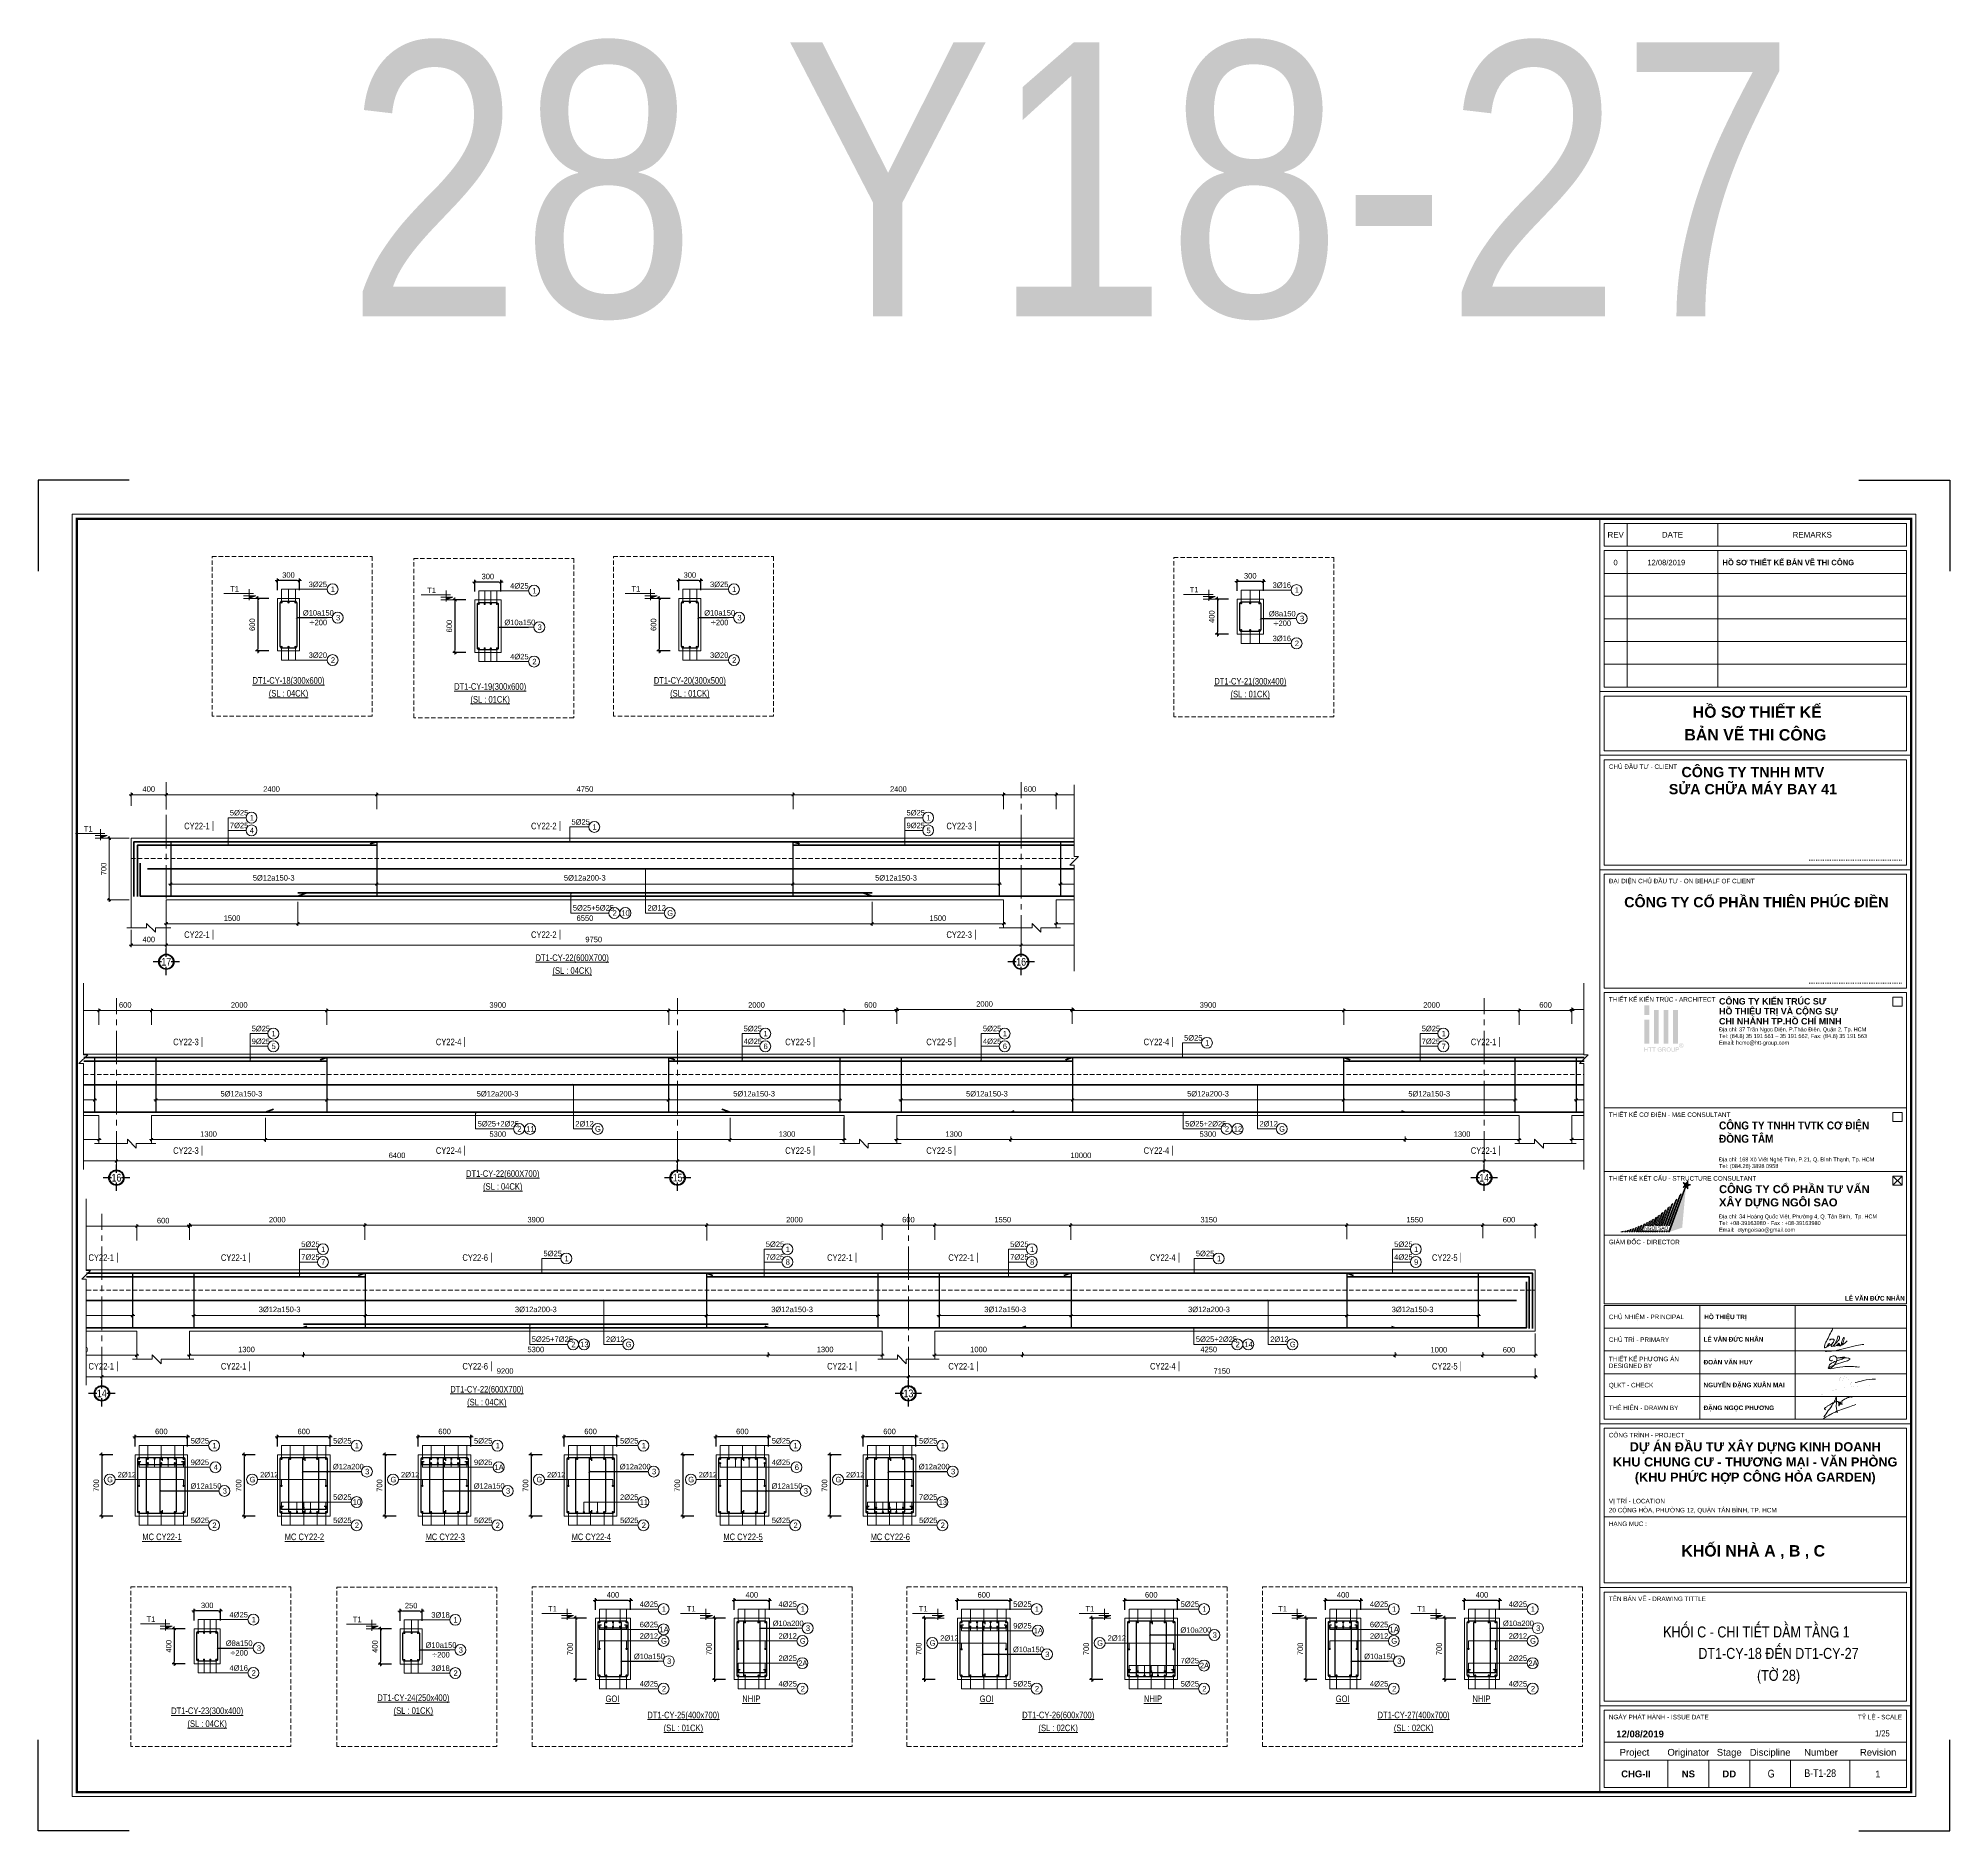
# Model space of a CAD drawing. Header units: millimetres. Extents: x 397144 to 8960116, y 345581 to 674207.
# Drawn here: x 5084470 to 5106273, y 602096 to 622534 of the extents above; entities that cross this region are included whole.
import ezdxf
from ezdxf.enums import TextEntityAlignment as Align
from ezdxf.xclip import XClip

# ---------------------------------------------------------------- set-up
doc = ezdxf.new("R2010")
doc.units = ezdxf.units.MM
doc.header["$XCLIPFRAME"] = 0
doc.header["$PDSIZE"] = -10
for name, pattern in [('CENTER', [2, 1.25, -0.25, 0.25, -0.25]), ('CENTER2', [28.575, 19.05, -3.175, 3.175, -3.175]), ('HIDDEN', [0.375, 0.25, -0.125])]:
    doc.linetypes.add(name, pattern=pattern)
doc.layers.get('0').update_dxf_attribs({"linetype": 'CONTINUOUS'})
doc.layers.get('Defpoints').update_dxf_attribs({"color": 12, "linetype": 'CONTINUOUS'})
for name, color, linetype, lineweight in [('2', 2, 'CONTINUOUS', 20), ('CDAI', 8, 'CONTINUOUS', 30), ('CHG_XX_Khung ten$0$A1 BORDER$0$DGIONG', 4, 'CONTINUOUS', 13), ('CHG_XX_Khung ten$0$A1 BORDER$0$STICK', 1, 'CONTINUOUS', 9), ('CHG_XX_Khung ten$0$TEXT', 7, 'CONTINUOUS', 15), ('CHUNHO', 7, 'CENTER', 13), ('CTHEP', 2, 'CONTINUOUS', 50), ('DBAO', 3, 'CONTINUOUS', 20), ('DGIONG', 4, 'CONTINUOUS', 13), ('KTH', 150, 'CONTINUOUS', 5), ('Net khuat', 8, 'HIDDEN', 13), ('STICK', 1, 'CONTINUOUS', 9), ('TEXT', 7, 'CONTINUOUS', 15)]:
    doc.layers.add(name, color=color, linetype=linetype, lineweight=lineweight)
doc.layers.add('8', color=8, linetype='CONTINUOUS')
doc.layers.add('CHG_XX_Khung ten$0$TKTC', color=1, linetype='CONTINUOUS')
doc.layers.add('HATCH', color=7, linetype='CONTINUOUS', lineweight=5, true_color=0x2491ff)
doc.styles.add('CHG_XX_Khung ten$0$A1 BORDER$0$ARIAL', font='arial.ttf')
doc.styles.add('CHG_XX_Khung ten$0$A1 BORDER$0$Arial - Bold', font='arialbd.ttf', dxfattribs={"height": 2.5})
doc.styles.add('CHG_XX_Khung ten$0$A1 BORDER$0$Star-AvoBold', font='VAVOB_0.TTF')
doc.styles.add('CHG_XX_Khung ten$0$A1 BORDER$0$Title Block DD$0$ARIAL', font='arial.ttf')
doc.styles.add('CHG_XX_Khung ten$0$A1 BORDER$0$Title Block DD$0$Arial - Bold', font='arialbd.ttf', dxfattribs={"height": 2.5})
doc.styles.add('CHG_XX_Khung ten$0$arial', font='arial.ttf')
doc.styles.add('CHG_XX_Khung ten$0$Arial - Bold', font='arialbd.ttf')
doc.styles.add('CHG_XX_Khung ten$0$ArialB', font='arialbd.ttf')
doc.styles.add('CHG_XX_Khung ten$0$title block pccc$0$ARIAL', font='arial.ttf')
doc.styles.add('CHG_XX_Khung ten$0$title block pccc$0$Arial - Bold', font='arialbd.ttf', dxfattribs={"height": 2.5})
doc.styles.add('HELVECONDENSE', font='VHELVCN_0.TTF')
doc.styles.add('Star-HelCon', font='VHELVCN_0.TTF')
doc.styles.add('TTP-HelCon', font='VHELVCN_0.TTF')
doc.styles.add('VNI-HELVE-CONDENSE', font='VHELVCN_0.TTF')
doc.dimstyles.new('kc-25', dxfattribs={"dimtxt": 62.5, "dimasz": 20, "dimexe": 20, "dimexo": 50, "dimgap": 25, "dimtad": 3, "dimdec": 0, "dimzin": 0, "dimdsep": 46, "dimtxsty": 'VNI-HELVE-CONDENSE', "dimblk": 'DIM', "dimcen": 2.5, "dimclrd": 256, "dimclre": 154, "dimclrt": 7, "dimaunit": 1, "dimadec": 0, "dimazin": 0, "dimtfac": 1, "dimtdec": 0, "dimtix": 1, "dimtmove": 0, "dimatfit": 3, "dimldrblk": 'DOT', "dimfxl": 1, "dimtolj": 1, "dimtzin": 0, "dimarcsym": 0})
doc.dimstyles.new('TTP-25', dxfattribs={"dimscale": 25, "dimtxt": 2.5, "dimasz": 1, "dimexe": 1, "dimexo": 1, "dimgap": 0.09, "dimtad": 0, "dimdec": 4, "dimrnd": 5, "dimzin": 9, "dimdsep": 46, "dimtxsty": 'TTP-HelCon', "dimblk": 'Stick1', "dimcen": 0.09, "dimdle": 1.5, "dimclrd": 256, "dimclre": 256, "dimclrt": 7, "dimadec": 0, "dimazin": 0, "dimtfac": 1, "dimtdec": 4, "dimtmove": 0, "dimatfit": 3, "dimldrblk": '_ArchTick1', "dimfxl": 1, "dimtvp": 1, "dimtolj": 1, "dimtzin": 0, "dimarcsym": 0})

# ---------------------------------------------------------------- blocks, each defined once
blk = doc.blocks.new('Stick1')
at = {"layer": 'STICK'}
h = blk.add_hatch(color=256, dxfattribs=at)
edge = h.paths.add_edge_path()
edge.add_line((0.3, 0.5), (-0.5, -0.3))
edge.add_arc((-0.4, -0.4), 0.141, 135, 315)
edge.add_line((-0.3, -0.5), (0.5, 0.3))
edge.add_arc((0.4, 0.4), 0.141, 315, 495)
blk.add_line((1, 0), (-1, 0), dxfattribs=at)
blk.add_lwpolyline([(0.3, 0.5), (-0.5, -0.3, 1), (-0.3, -0.5), (0.5, 0.3, 1), (0.3, 0.5, 1)], format="xyb", dxfattribs=at)
blk = doc.blocks.new('*D1557')
at = {"layer": 'Defpoints', "color": 0, "ltscale": 500, "transparency": 16777216}
for p in [(5087199, 616350), (5087199, 616217), (5087449, 616217)]:
    blk.add_point(p, dxfattribs=at)
at = {"layer": 'KTH', "lineweight": -2, "ltscale": 500, "transparency": 16777216}
for p, q in [((5087199, 616242), (5087199, 616375)), ((5087449, 616242), (5087449, 616375)), ((5087424, 616350), (5087224, 616350))]:
    blk.add_line(p, q, dxfattribs=at)
at = {"layer": 'KTH', "lineweight": -2, "ltscale": 500, "transparency": 16777216, "xscale": 25, "yscale": 25, "zscale": 25, "rotation": 180}
blk.add_blockref('Stick1', (5087199, 616350), dxfattribs=at)
at = {"layer": 'KTH', "lineweight": -2, "ltscale": 500, "transparency": 16777216, "xscale": 25, "yscale": 25, "zscale": 25}
blk.add_blockref('Stick1', (5087449, 616350), dxfattribs=at)
at = {"layer": 'KTH', "color": 7, "ltscale": 500, "transparency": 16777216, "insert": (5087324, 616414), "char_height": 62.5, "attachment_point": 5, "style": 'TTP-HelCon'}
blk.add_mtext('\\A1;300', dxfattribs=at)
blk = doc.blocks.new('_ArchTick1')
at = {"color": 0, "const_width": 3.81}
blk.add_lwpolyline([(-12.7, -12.7), (12.7, 12.7)], dxfattribs=at)
blk = doc.blocks.new('*D1558')
at = {"layer": 'Defpoints', "color": 0, "ltscale": 500, "transparency": 16777216}
for p in [(5087124, 616148), (5086974, 615548), (5087124, 615548)]:
    blk.add_point(p, dxfattribs=at)
at = {"layer": 'KTH', "lineweight": -2, "ltscale": 500, "transparency": 16777216}
for p, q in [((5087099, 616148), (5086949, 616148)), ((5086974, 616123), (5086974, 615573)), ((5087099, 615548), (5086949, 615548))]:
    blk.add_line(p, q, dxfattribs=at)
at = {"layer": 'KTH', "lineweight": -2, "ltscale": 500, "transparency": 16777216, "xscale": 25, "yscale": 25, "zscale": 25}
for p, rotation in [((5086974, 616148), 90), ((5086974, 615548), 270)]:
    blk.add_blockref('Stick1', p, dxfattribs=dict(at, rotation=rotation))
at = {"layer": 'KTH', "color": 7, "ltscale": 500, "transparency": 16777216, "insert": (5086911, 615848), "char_height": 62.5, "attachment_point": 5, "rotation": 90, "style": 'TTP-HelCon'}
blk.add_mtext('\\A1;600', dxfattribs=at)
blk = doc.blocks.new('CODE')
at = {"layer": 'DBAO'}
for p, q in [((-63, 0), (-138, 30)), ((-138, 30), (0, 30)), ((-138, 0), (0, 0)), ((-113, 55), (224, 55)), ((-63, -20), (-63, 105))]:
    blk.add_line(p, q, dxfattribs=at)
at = {"layer": 'HATCH', "color": 1}
blk.add_solid([(-63, 0), (-138, 30), (-63, 30)], dxfattribs=at)
blk = doc.blocks.new('DIM')
h = blk.add_hatch(color=1)
h.paths.add_polyline_path([(0.5, 0.3, 1), (0.3, 0.5), (-0.2, 0), (0.2, 0)])
h.paths.add_polyline_path([(0.2, 0), (-0.2, 0), (-0.5, -0.3, 1), (-0.3, -0.5)])
at = {"color": 9}
for p, q in [((-0.2, 0), (-1.5, 0)), ((0.2, 0), (1.5, 0))]:
    blk.add_line(p, q, dxfattribs=at)
at = {"color": 1}
for p, q in [((-0.5, -0.3), (0.3, 0.5)), ((-0.3, -0.5), (0.5, 0.3)), ((-0.2, 0), (0.2, 0))]:
    blk.add_line(p, q, dxfattribs=at)
blk.add_arc((-0.4, -0.4), 0.138, 135, 315, dxfattribs=at)
blk = doc.blocks.new('*D1559')
at = {"layer": 'Defpoints', "color": 0, "ltscale": 500, "transparency": 16777216}
for p in [(5098144, 616341), (5098144, 616208), (5098444, 616208)]:
    blk.add_point(p, dxfattribs=at)
at = {"layer": 'KTH', "lineweight": -2, "ltscale": 500, "transparency": 16777216}
for p, q in [((5098144, 616233), (5098144, 616366)), ((5098444, 616233), (5098444, 616366)), ((5098419, 616341), (5098169, 616341))]:
    blk.add_line(p, q, dxfattribs=at)
at = {"layer": 'KTH', "lineweight": -2, "ltscale": 500, "transparency": 16777216, "xscale": 25, "yscale": 25, "zscale": 25, "rotation": 180}
blk.add_blockref('Stick1', (5098144, 616341), dxfattribs=at)
at = {"layer": 'KTH', "lineweight": -2, "ltscale": 500, "transparency": 16777216, "xscale": 25, "yscale": 25, "zscale": 25}
blk.add_blockref('Stick1', (5098444, 616341), dxfattribs=at)
at = {"layer": 'KTH', "color": 7, "ltscale": 500, "transparency": 16777216, "insert": (5098294, 616405), "char_height": 62.5, "attachment_point": 5, "style": 'TTP-HelCon'}
blk.add_mtext('\\A1;300', dxfattribs=at)
blk = doc.blocks.new('*D1560')
at = {"layer": 'Defpoints', "color": 0, "ltscale": 500, "transparency": 16777216}
for p in [(5098069, 616139), (5097919, 615739), (5098069, 615739)]:
    blk.add_point(p, dxfattribs=at)
at = {"layer": 'KTH', "lineweight": -2, "ltscale": 500, "transparency": 16777216}
for p, q in [((5098044, 616139), (5097894, 616139)), ((5097919, 616114), (5097919, 615764)), ((5098044, 615739), (5097894, 615739))]:
    blk.add_line(p, q, dxfattribs=at)
at = {"layer": 'KTH', "lineweight": -2, "ltscale": 500, "transparency": 16777216, "xscale": 25, "yscale": 25, "zscale": 25}
for p, rotation in [((5097919, 616139), 90), ((5097919, 615739), 270)]:
    blk.add_blockref('Stick1', p, dxfattribs=dict(at, rotation=rotation))
at = {"layer": 'KTH', "color": 7, "ltscale": 500, "transparency": 16777216, "insert": (5097855, 615939), "char_height": 62.5, "attachment_point": 5, "rotation": 90, "style": 'TTP-HelCon'}
blk.add_mtext('\\A1;400', dxfattribs=at)
blk = doc.blocks.new('*D1561')
at = {"layer": 'Defpoints', "color": 0, "ltscale": 500, "transparency": 16777216}
for p in [(5086247, 604602), (5086247, 604469), (5086547, 604469)]:
    blk.add_point(p, dxfattribs=at)
at = {"layer": 'KTH', "lineweight": -2, "ltscale": 500, "transparency": 16777216}
for p, q in [((5086247, 604494), (5086247, 604627)), ((5086522, 604602), (5086272, 604602)), ((5086547, 604494), (5086547, 604627))]:
    blk.add_line(p, q, dxfattribs=at)
at = {"layer": 'KTH', "lineweight": -2, "ltscale": 500, "transparency": 16777216, "xscale": 25, "yscale": 25, "zscale": 25, "rotation": 180}
blk.add_blockref('Stick1', (5086247, 604602), dxfattribs=at)
at = {"layer": 'KTH', "lineweight": -2, "ltscale": 500, "transparency": 16777216, "xscale": 25, "yscale": 25, "zscale": 25}
blk.add_blockref('Stick1', (5086547, 604602), dxfattribs=at)
at = {"layer": 'KTH', "color": 7, "ltscale": 500, "transparency": 16777216, "insert": (5086397, 604666), "char_height": 62.5, "attachment_point": 5, "style": 'TTP-HelCon'}
blk.add_mtext('\\A1;300', dxfattribs=at)
blk = doc.blocks.new('*D1562')
at = {"layer": 'Defpoints', "color": 0, "ltscale": 500, "transparency": 16777216}
for p in [(5086171, 604400), (5086022, 604000), (5086171, 604000)]:
    blk.add_point(p, dxfattribs=at)
at = {"layer": 'KTH', "lineweight": -2, "ltscale": 500, "transparency": 16777216}
for p, q in [((5086146, 604400), (5085997, 604400)), ((5086022, 604375), (5086022, 604025)), ((5086146, 604000), (5085997, 604000))]:
    blk.add_line(p, q, dxfattribs=at)
at = {"layer": 'KTH', "lineweight": -2, "ltscale": 500, "transparency": 16777216, "xscale": 25, "yscale": 25, "zscale": 25}
for p, rotation in [((5086022, 604400), 90), ((5086022, 604000), 270)]:
    blk.add_blockref('Stick1', p, dxfattribs=dict(at, rotation=rotation))
at = {"layer": 'KTH', "color": 7, "ltscale": 500, "transparency": 16777216, "insert": (5085958, 604200), "char_height": 62.5, "attachment_point": 5, "rotation": 90, "style": 'TTP-HelCon'}
blk.add_mtext('\\A1;400', dxfattribs=at)
blk = doc.blocks.new('*D1563')
at = {"layer": 'Defpoints', "color": 0, "ltscale": 500, "transparency": 16777216}
for p in [(5094955, 604722), (5094955, 604589), (5095555, 604589)]:
    blk.add_point(p, dxfattribs=at)
at = {"layer": 'KTH', "lineweight": -2, "ltscale": 500, "transparency": 16777216}
for p, q in [((5094955, 604614), (5094955, 604747)), ((5095530, 604722), (5094980, 604722)), ((5095555, 604614), (5095555, 604747))]:
    blk.add_line(p, q, dxfattribs=at)
at = {"layer": 'KTH', "lineweight": -2, "ltscale": 500, "transparency": 16777216, "xscale": 25, "yscale": 25, "zscale": 25, "rotation": 180}
blk.add_blockref('Stick1', (5094955, 604722), dxfattribs=at)
at = {"layer": 'KTH', "lineweight": -2, "ltscale": 500, "transparency": 16777216, "xscale": 25, "yscale": 25, "zscale": 25}
blk.add_blockref('Stick1', (5095555, 604722), dxfattribs=at)
at = {"layer": 'KTH', "color": 7, "ltscale": 500, "transparency": 16777216, "insert": (5095255, 604786), "char_height": 62.5, "attachment_point": 5, "style": 'TTP-HelCon'}
blk.add_mtext('\\A1;600', dxfattribs=at)
blk = doc.blocks.new('*D1564')
at = {"layer": 'Defpoints', "color": 0, "ltscale": 500, "transparency": 16777216}
for p in [(5094727, 604520), (5094577, 603820), (5094727, 603820)]:
    blk.add_point(p, dxfattribs=at)
at = {"layer": 'KTH', "lineweight": -2, "ltscale": 500, "transparency": 16777216}
for p, q in [((5094702, 604520), (5094552, 604520)), ((5094577, 604495), (5094577, 603845)), ((5094702, 603820), (5094552, 603820))]:
    blk.add_line(p, q, dxfattribs=at)
at = {"layer": 'KTH', "lineweight": -2, "ltscale": 500, "transparency": 16777216, "xscale": 25, "yscale": 25, "zscale": 25}
for p, rotation in [((5094577, 604520), 90), ((5094577, 603820), 270)]:
    blk.add_blockref('Stick1', p, dxfattribs=dict(at, rotation=rotation))
at = {"layer": 'KTH', "color": 7, "ltscale": 500, "transparency": 16777216, "insert": (5094513, 604170), "char_height": 62.5, "attachment_point": 5, "rotation": 90, "style": 'TTP-HelCon'}
blk.add_mtext('\\A1;700', dxfattribs=at)
blk = doc.blocks.new('*D1565')
at = {"layer": 'Defpoints', "color": 0, "ltscale": 500, "transparency": 16777216}
for p in [(5096865, 604722), (5096865, 604589), (5097465, 604589)]:
    blk.add_point(p, dxfattribs=at)
at = {"layer": 'KTH', "lineweight": -2, "ltscale": 500, "transparency": 16777216}
for p, q in [((5096865, 604614), (5096865, 604747)), ((5097440, 604722), (5096890, 604722)), ((5097465, 604614), (5097465, 604747))]:
    blk.add_line(p, q, dxfattribs=at)
at = {"layer": 'KTH', "lineweight": -2, "ltscale": 500, "transparency": 16777216, "xscale": 25, "yscale": 25, "zscale": 25, "rotation": 180}
blk.add_blockref('Stick1', (5096865, 604722), dxfattribs=at)
at = {"layer": 'KTH', "lineweight": -2, "ltscale": 500, "transparency": 16777216, "xscale": 25, "yscale": 25, "zscale": 25}
blk.add_blockref('Stick1', (5097465, 604722), dxfattribs=at)
at = {"layer": 'KTH', "color": 7, "ltscale": 500, "transparency": 16777216, "insert": (5097165, 604786), "char_height": 62.5, "attachment_point": 5, "style": 'TTP-HelCon'}
blk.add_mtext('\\A1;600', dxfattribs=at)
blk = doc.blocks.new('*D1566')
at = {"layer": 'Defpoints', "color": 0, "ltscale": 500, "transparency": 16777216}
for p in [(5096636, 604520), (5096487, 603820), (5096636, 603820)]:
    blk.add_point(p, dxfattribs=at)
at = {"layer": 'KTH', "lineweight": -2, "ltscale": 500, "transparency": 16777216}
for p, q in [((5096611, 604520), (5096462, 604520)), ((5096487, 604495), (5096487, 603845)), ((5096611, 603820), (5096462, 603820))]:
    blk.add_line(p, q, dxfattribs=at)
at = {"layer": 'KTH', "lineweight": -2, "ltscale": 500, "transparency": 16777216, "xscale": 25, "yscale": 25, "zscale": 25}
for p, rotation in [((5096487, 604520), 90), ((5096487, 603820), 270)]:
    blk.add_blockref('Stick1', p, dxfattribs=dict(at, rotation=rotation))
at = {"layer": 'KTH', "color": 7, "ltscale": 500, "transparency": 16777216, "insert": (5096423, 604170), "char_height": 62.5, "attachment_point": 5, "rotation": 90, "style": 'TTP-HelCon'}
blk.add_mtext('\\A1;700', dxfattribs=at)
blk = doc.blocks.new('*D1567')
at = {"layer": 'Defpoints', "color": 0, "ltscale": 500, "transparency": 16777216}
for p in [(5085574, 606586), (5085574, 606452), (5086174, 606452)]:
    blk.add_point(p, dxfattribs=at)
at = {"layer": 'KTH', "lineweight": -2, "ltscale": 500, "transparency": 16777216}
for p, q in [((5085574, 606477), (5085574, 606611)), ((5086149, 606586), (5085599, 606586)), ((5086174, 606477), (5086174, 606611))]:
    blk.add_line(p, q, dxfattribs=at)
at = {"layer": 'KTH', "lineweight": -2, "ltscale": 500, "transparency": 16777216, "xscale": 25, "yscale": 25, "zscale": 25, "rotation": 180}
blk.add_blockref('Stick1', (5085574, 606586), dxfattribs=at)
at = {"layer": 'KTH', "lineweight": -2, "ltscale": 500, "transparency": 16777216, "xscale": 25, "yscale": 25, "zscale": 25}
blk.add_blockref('Stick1', (5086174, 606586), dxfattribs=at)
at = {"layer": 'KTH', "color": 7, "ltscale": 500, "transparency": 16777216, "insert": (5085874, 606649), "char_height": 62.5, "attachment_point": 5, "style": 'TTP-HelCon'}
blk.add_mtext('\\A1;600', dxfattribs=at)
blk = doc.blocks.new('*D1568')
at = {"layer": 'Defpoints', "color": 0, "ltscale": 500, "transparency": 16777216}
for p in [(5085345, 606383), (5085195, 605683), (5085345, 605683)]:
    blk.add_point(p, dxfattribs=at)
at = {"layer": 'KTH', "lineweight": -2, "ltscale": 500, "transparency": 16777216}
for p, q in [((5085320, 606383), (5085170, 606383)), ((5085195, 606358), (5085195, 605708)), ((5085320, 605683), (5085170, 605683))]:
    blk.add_line(p, q, dxfattribs=at)
at = {"layer": 'KTH', "lineweight": -2, "ltscale": 500, "transparency": 16777216, "xscale": 25, "yscale": 25, "zscale": 25}
for p, rotation in [((5085195, 606383), 90), ((5085195, 605683), 270)]:
    blk.add_blockref('Stick1', p, dxfattribs=dict(at, rotation=rotation))
at = {"layer": 'KTH', "color": 7, "ltscale": 500, "transparency": 16777216, "insert": (5085132, 606033), "char_height": 62.5, "attachment_point": 5, "rotation": 90, "style": 'TTP-HelCon'}
blk.add_mtext('\\A1;700', dxfattribs=at)
blk = doc.blocks.new('*D1569')
at = {"layer": 'Defpoints', "color": 0, "ltscale": 500, "transparency": 16777216}
for p in [(5087198, 606586), (5087198, 606452), (5087798, 606452)]:
    blk.add_point(p, dxfattribs=at)
at = {"layer": 'KTH', "lineweight": -2, "ltscale": 500, "transparency": 16777216}
for p, q in [((5087198, 606477), (5087198, 606611)), ((5087773, 606586), (5087223, 606586)), ((5087798, 606477), (5087798, 606611))]:
    blk.add_line(p, q, dxfattribs=at)
at = {"layer": 'KTH', "lineweight": -2, "ltscale": 500, "transparency": 16777216, "xscale": 25, "yscale": 25, "zscale": 25, "rotation": 180}
blk.add_blockref('Stick1', (5087198, 606586), dxfattribs=at)
at = {"layer": 'KTH', "lineweight": -2, "ltscale": 500, "transparency": 16777216, "xscale": 25, "yscale": 25, "zscale": 25}
blk.add_blockref('Stick1', (5087798, 606586), dxfattribs=at)
at = {"layer": 'KTH', "color": 7, "ltscale": 500, "transparency": 16777216, "insert": (5087498, 606649), "char_height": 62.5, "attachment_point": 5, "style": 'TTP-HelCon'}
blk.add_mtext('\\A1;600', dxfattribs=at)
blk = doc.blocks.new('*D1570')
at = {"layer": 'Defpoints', "color": 0, "ltscale": 500, "transparency": 16777216}
for p in [(5086970, 606383), (5086820, 605683), (5086970, 605683)]:
    blk.add_point(p, dxfattribs=at)
at = {"layer": 'KTH', "lineweight": -2, "ltscale": 500, "transparency": 16777216}
for p, q in [((5086945, 606383), (5086795, 606383)), ((5086820, 606358), (5086820, 605708)), ((5086945, 605683), (5086795, 605683))]:
    blk.add_line(p, q, dxfattribs=at)
at = {"layer": 'KTH', "lineweight": -2, "ltscale": 500, "transparency": 16777216, "xscale": 25, "yscale": 25, "zscale": 25}
for p, rotation in [((5086820, 606383), 90), ((5086820, 605683), 270)]:
    blk.add_blockref('Stick1', p, dxfattribs=dict(at, rotation=rotation))
at = {"layer": 'KTH', "color": 7, "ltscale": 500, "transparency": 16777216, "insert": (5086756, 606033), "char_height": 62.5, "attachment_point": 5, "rotation": 90, "style": 'TTP-HelCon'}
blk.add_mtext('\\A1;700', dxfattribs=at)
blk = doc.blocks.new('*D1571')
at = {"layer": 'Defpoints', "color": 0, "ltscale": 500, "transparency": 16777216}
for p in [(5088805, 606586), (5088805, 606452), (5089405, 606452)]:
    blk.add_point(p, dxfattribs=at)
at = {"layer": 'KTH', "lineweight": -2, "ltscale": 500, "transparency": 16777216}
for p, q in [((5088805, 606477), (5088805, 606611)), ((5089380, 606586), (5088830, 606586)), ((5089405, 606477), (5089405, 606611))]:
    blk.add_line(p, q, dxfattribs=at)
at = {"layer": 'KTH', "lineweight": -2, "ltscale": 500, "transparency": 16777216, "xscale": 25, "yscale": 25, "zscale": 25, "rotation": 180}
blk.add_blockref('Stick1', (5088805, 606586), dxfattribs=at)
at = {"layer": 'KTH', "lineweight": -2, "ltscale": 500, "transparency": 16777216, "xscale": 25, "yscale": 25, "zscale": 25}
blk.add_blockref('Stick1', (5089405, 606586), dxfattribs=at)
at = {"layer": 'KTH', "color": 7, "ltscale": 500, "transparency": 16777216, "insert": (5089105, 606649), "char_height": 62.5, "attachment_point": 5, "style": 'TTP-HelCon'}
blk.add_mtext('\\A1;600', dxfattribs=at)
blk = doc.blocks.new('*D1572')
at = {"layer": 'Defpoints', "color": 0, "ltscale": 500, "transparency": 16777216}
for p in [(5088576, 606383), (5088426, 605683), (5088576, 605683)]:
    blk.add_point(p, dxfattribs=at)
at = {"layer": 'KTH', "lineweight": -2, "ltscale": 500, "transparency": 16777216}
for p, q in [((5088551, 606383), (5088401, 606383)), ((5088426, 606358), (5088426, 605708)), ((5088551, 605683), (5088401, 605683))]:
    blk.add_line(p, q, dxfattribs=at)
at = {"layer": 'KTH', "lineweight": -2, "ltscale": 500, "transparency": 16777216, "xscale": 25, "yscale": 25, "zscale": 25}
for p, rotation in [((5088426, 606383), 90), ((5088426, 605683), 270)]:
    blk.add_blockref('Stick1', p, dxfattribs=dict(at, rotation=rotation))
at = {"layer": 'KTH', "color": 7, "ltscale": 500, "transparency": 16777216, "insert": (5088363, 606033), "char_height": 62.5, "attachment_point": 5, "rotation": 90, "style": 'TTP-HelCon'}
blk.add_mtext('\\A1;700', dxfattribs=at)
blk = doc.blocks.new('*D1573')
at = {"layer": 'Defpoints', "color": 0, "ltscale": 500, "transparency": 16777216}
for p in [(5090470, 606586), (5090470, 606452), (5091070, 606452)]:
    blk.add_point(p, dxfattribs=at)
at = {"layer": 'KTH', "lineweight": -2, "ltscale": 500, "transparency": 16777216}
for p, q in [((5090470, 606477), (5090470, 606611)), ((5091045, 606586), (5090495, 606586)), ((5091070, 606477), (5091070, 606611))]:
    blk.add_line(p, q, dxfattribs=at)
at = {"layer": 'KTH', "lineweight": -2, "ltscale": 500, "transparency": 16777216, "xscale": 25, "yscale": 25, "zscale": 25, "rotation": 180}
blk.add_blockref('Stick1', (5090470, 606586), dxfattribs=at)
at = {"layer": 'KTH', "lineweight": -2, "ltscale": 500, "transparency": 16777216, "xscale": 25, "yscale": 25, "zscale": 25}
blk.add_blockref('Stick1', (5091070, 606586), dxfattribs=at)
at = {"layer": 'KTH', "color": 7, "ltscale": 500, "transparency": 16777216, "insert": (5090770, 606649), "char_height": 62.5, "attachment_point": 5, "style": 'TTP-HelCon'}
blk.add_mtext('\\A1;600', dxfattribs=at)
blk = doc.blocks.new('*D1574')
at = {"layer": 'Defpoints', "color": 0, "ltscale": 500, "transparency": 16777216}
for p in [(5090242, 606383), (5090092, 605683), (5090242, 605683)]:
    blk.add_point(p, dxfattribs=at)
at = {"layer": 'KTH', "lineweight": -2, "ltscale": 500, "transparency": 16777216}
for p, q in [((5090217, 606383), (5090067, 606383)), ((5090092, 606358), (5090092, 605708)), ((5090217, 605683), (5090067, 605683))]:
    blk.add_line(p, q, dxfattribs=at)
at = {"layer": 'KTH', "lineweight": -2, "ltscale": 500, "transparency": 16777216, "xscale": 25, "yscale": 25, "zscale": 25}
for p, rotation in [((5090092, 606383), 90), ((5090092, 605683), 270)]:
    blk.add_blockref('Stick1', p, dxfattribs=dict(at, rotation=rotation))
at = {"layer": 'KTH', "color": 7, "ltscale": 500, "transparency": 16777216, "insert": (5090028, 606033), "char_height": 62.5, "attachment_point": 5, "rotation": 90, "style": 'TTP-HelCon'}
blk.add_mtext('\\A1;700', dxfattribs=at)
blk = doc.blocks.new('*D1575')
at = {"layer": 'Defpoints', "color": 0, "ltscale": 500, "transparency": 16777216}
for p in [(5093880, 606586), (5093880, 606452), (5094480, 606452)]:
    blk.add_point(p, dxfattribs=at)
at = {"layer": 'KTH', "lineweight": -2, "ltscale": 500, "transparency": 16777216}
for p, q in [((5093880, 606477), (5093880, 606611)), ((5094455, 606586), (5093905, 606586)), ((5094480, 606477), (5094480, 606611))]:
    blk.add_line(p, q, dxfattribs=at)
at = {"layer": 'KTH', "lineweight": -2, "ltscale": 500, "transparency": 16777216, "xscale": 25, "yscale": 25, "zscale": 25, "rotation": 180}
blk.add_blockref('Stick1', (5093880, 606586), dxfattribs=at)
at = {"layer": 'KTH', "lineweight": -2, "ltscale": 500, "transparency": 16777216, "xscale": 25, "yscale": 25, "zscale": 25}
blk.add_blockref('Stick1', (5094480, 606586), dxfattribs=at)
at = {"layer": 'KTH', "color": 7, "ltscale": 500, "transparency": 16777216, "insert": (5094180, 606649), "char_height": 62.5, "attachment_point": 5, "style": 'TTP-HelCon'}
blk.add_mtext('\\A1;600', dxfattribs=at)
blk = doc.blocks.new('*D1576')
at = {"layer": 'Defpoints', "color": 0, "ltscale": 500, "transparency": 16777216}
for p in [(5093652, 606383), (5093502, 605683), (5093652, 605683)]:
    blk.add_point(p, dxfattribs=at)
at = {"layer": 'KTH', "lineweight": -2, "ltscale": 500, "transparency": 16777216}
for p, q in [((5093627, 606383), (5093477, 606383)), ((5093502, 606358), (5093502, 605708)), ((5093627, 605683), (5093477, 605683))]:
    blk.add_line(p, q, dxfattribs=at)
at = {"layer": 'KTH', "lineweight": -2, "ltscale": 500, "transparency": 16777216, "xscale": 25, "yscale": 25, "zscale": 25}
for p, rotation in [((5093502, 606383), 90), ((5093502, 605683), 270)]:
    blk.add_blockref('Stick1', p, dxfattribs=dict(at, rotation=rotation))
at = {"layer": 'KTH', "color": 7, "ltscale": 500, "transparency": 16777216, "insert": (5093438, 606033), "char_height": 62.5, "attachment_point": 5, "rotation": 90, "style": 'TTP-HelCon'}
blk.add_mtext('\\A1;700', dxfattribs=at)
blk = doc.blocks.new('*D1577')
at = {"layer": 'Defpoints', "color": 0, "ltscale": 500, "transparency": 16777216}
for p in [(5092201, 606586), (5092201, 606452), (5092801, 606452)]:
    blk.add_point(p, dxfattribs=at)
at = {"layer": 'KTH', "lineweight": -2, "ltscale": 500, "transparency": 16777216}
for p, q in [((5092201, 606477), (5092201, 606611)), ((5092776, 606586), (5092226, 606586)), ((5092801, 606477), (5092801, 606611))]:
    blk.add_line(p, q, dxfattribs=at)
at = {"layer": 'KTH', "lineweight": -2, "ltscale": 500, "transparency": 16777216, "xscale": 25, "yscale": 25, "zscale": 25, "rotation": 180}
blk.add_blockref('Stick1', (5092201, 606586), dxfattribs=at)
at = {"layer": 'KTH', "lineweight": -2, "ltscale": 500, "transparency": 16777216, "xscale": 25, "yscale": 25, "zscale": 25}
blk.add_blockref('Stick1', (5092801, 606586), dxfattribs=at)
at = {"layer": 'KTH', "color": 7, "ltscale": 500, "transparency": 16777216, "insert": (5092501, 606649), "char_height": 62.5, "attachment_point": 5, "style": 'TTP-HelCon'}
blk.add_mtext('\\A1;600', dxfattribs=at)
blk = doc.blocks.new('*D1578')
at = {"layer": 'Defpoints', "color": 0, "ltscale": 500, "transparency": 16777216}
for p in [(5091973, 606383), (5091823, 605683), (5091973, 605683)]:
    blk.add_point(p, dxfattribs=at)
at = {"layer": 'KTH', "lineweight": -2, "ltscale": 500, "transparency": 16777216}
for p, q in [((5091948, 606383), (5091798, 606383)), ((5091823, 606358), (5091823, 605708)), ((5091948, 605683), (5091798, 605683))]:
    blk.add_line(p, q, dxfattribs=at)
at = {"layer": 'KTH', "lineweight": -2, "ltscale": 500, "transparency": 16777216, "xscale": 25, "yscale": 25, "zscale": 25}
for p, rotation in [((5091823, 606383), 90), ((5091823, 605683), 270)]:
    blk.add_blockref('Stick1', p, dxfattribs=dict(at, rotation=rotation))
at = {"layer": 'KTH', "color": 7, "ltscale": 500, "transparency": 16777216, "insert": (5091759, 606033), "char_height": 62.5, "attachment_point": 5, "rotation": 90, "style": 'TTP-HelCon'}
blk.add_mtext('\\A1;700', dxfattribs=at)
blk = doc.blocks.new('*D1599')
at = {"layer": 'Defpoints', "color": 0, "transparency": 16777216}
for p in [(5089552, 510666), (5089302, 509966), (5089552, 509966)]:
    blk.add_point(p, dxfattribs=at)
at = {"layer": 'KTH', "lineweight": -2, "transparency": 16777216}
for p, q in [((5089527, 510666), (5089277, 510666)), ((5089302, 510641), (5089302, 509991)), ((5089527, 509966), (5089277, 509966))]:
    blk.add_line(p, q, dxfattribs=at)
at = {"layer": 'KTH', "lineweight": -2, "transparency": 16777216, "xscale": 25, "yscale": 25, "zscale": 25}
for p, rotation in [((5089302, 510666), 90), ((5089302, 509966), 270)]:
    blk.add_blockref('Stick1', p, dxfattribs=dict(at, rotation=rotation))
at = {"layer": 'KTH', "color": 7, "transparency": 16777216, "insert": (5089238, 510316), "char_height": 62.5, "attachment_point": 5, "rotation": 90, "style": 'TTP-HelCon'}
blk.add_mtext('\\A1;700', dxfattribs=at)
blk = doc.blocks.new('*D1600')
at = {"layer": 'Defpoints', "color": 0, "transparency": 16777216}
for p in [(5102101, 511163), (5100102, 510974), (5102101, 510974)]:
    blk.add_point(p, dxfattribs=at)
at = {"layer": 'KTH', "lineweight": -2, "transparency": 16777216}
for p, q in [((5100102, 510999), (5100102, 511188)), ((5100127, 511163), (5102076, 511163)), ((5102101, 510999), (5102101, 511188))]:
    blk.add_line(p, q, dxfattribs=at)
at = {"layer": 'KTH', "lineweight": -2, "transparency": 16777216, "xscale": 25, "yscale": 25, "zscale": 25, "rotation": 180}
blk.add_blockref('Stick1', (5100102, 511163), dxfattribs=at)
at = {"layer": 'KTH', "lineweight": -2, "transparency": 16777216, "xscale": 25, "yscale": 25, "zscale": 25}
blk.add_blockref('Stick1', (5102101, 511163), dxfattribs=at)
at = {"layer": 'KTH', "color": 7, "transparency": 16777216, "insert": (5101102, 511227), "char_height": 62.5, "attachment_point": 5, "style": 'TTP-HelCon'}
blk.add_mtext('\\A1;2000', dxfattribs=at)
blk = doc.blocks.new('*D1601')
at = {"layer": 'Defpoints', "color": 0, "transparency": 16777216}
for p in [(5097097, 510218), (5099452, 510202), (5097097, 510144)]:
    blk.add_point(p, dxfattribs=at)
at = {"layer": 'KTH', "lineweight": -2, "transparency": 16777216}
for p, q in [((5097097, 510193), (5097097, 510119)), ((5099427, 510144), (5097122, 510144)), ((5099452, 510177), (5099452, 510119))]:
    blk.add_line(p, q, dxfattribs=at)
at = {"layer": 'KTH', "lineweight": -2, "transparency": 16777216, "xscale": 25, "yscale": 25, "zscale": 25, "rotation": 180}
blk.add_blockref('Stick1', (5097097, 510144), dxfattribs=at)
at = {"layer": 'KTH', "lineweight": -2, "transparency": 16777216, "xscale": 25, "yscale": 25, "zscale": 25}
blk.add_blockref('Stick1', (5099452, 510144), dxfattribs=at)
at = {"layer": 'KTH', "color": 7, "transparency": 16777216, "insert": (5098275, 510214), "char_height": 62.5, "attachment_point": 5, "style": 'TTP-HelCon'}
blk.add_mtext('\\A1;5Þ12a150-3', dxfattribs=at)
blk = doc.blocks.new('*D1602')
at = {"layer": 'Defpoints', "color": 0, "transparency": 16777216}
for p in [(5100152, 510202), (5102101, 510218), (5102101, 510144)]:
    blk.add_point(p, dxfattribs=at)
at = {"layer": 'KTH', "lineweight": -2, "transparency": 16777216}
for p, q in [((5102101, 510193), (5102101, 510119)), ((5100152, 510177), (5100152, 510119)), ((5100177, 510144), (5102076, 510144))]:
    blk.add_line(p, q, dxfattribs=at)
at = {"layer": 'KTH', "lineweight": -2, "transparency": 16777216, "xscale": 25, "yscale": 25, "zscale": 25, "rotation": 180}
blk.add_blockref('Stick1', (5100152, 510144), dxfattribs=at)
at = {"layer": 'KTH', "lineweight": -2, "transparency": 16777216, "xscale": 25, "yscale": 25, "zscale": 25}
blk.add_blockref('Stick1', (5102101, 510144), dxfattribs=at)
at = {"layer": 'KTH', "color": 7, "transparency": 16777216, "insert": (5101127, 510214), "char_height": 62.5, "attachment_point": 5, "style": 'TTP-HelCon'}
blk.add_mtext('\\A1;5Þ12a150-3', dxfattribs=at)
blk = doc.blocks.new('*D1603')
at = {"layer": 'Defpoints', "color": 0, "transparency": 16777216}
for p in [(5129502, 511174), (5129502, 511003), (5131052, 511003)]:
    blk.add_point(p, dxfattribs=at)
at = {"layer": 'KTH', "lineweight": -2, "transparency": 16777216}
for p, q in [((5129502, 511028), (5129502, 511199)), ((5131027, 511174), (5129527, 511174)), ((5131052, 511028), (5131052, 511199))]:
    blk.add_line(p, q, dxfattribs=at)
at = {"layer": 'KTH', "lineweight": -2, "transparency": 16777216, "xscale": 25, "yscale": 25, "zscale": 25, "rotation": 180}
blk.add_blockref('Stick1', (5129502, 511174), dxfattribs=at)
at = {"layer": 'KTH', "lineweight": -2, "transparency": 16777216, "xscale": 25, "yscale": 25, "zscale": 25}
blk.add_blockref('Stick1', (5131052, 511174), dxfattribs=at)
at = {"layer": 'KTH', "color": 7, "transparency": 16777216, "insert": (5130277, 511238), "char_height": 62.5, "attachment_point": 5, "style": 'TTP-HelCon'}
blk.add_mtext('\\A1;1550', dxfattribs=at)
blk = doc.blocks.new('*D1604')
at = {"layer": 'Defpoints', "color": 0, "transparency": 16777216}
for p in [(5089952, 509646), (5099702, 509646), (5099702, 509448)]:
    blk.add_point(p, dxfattribs=at)
at = {"layer": 'KTH', "lineweight": -2, "transparency": 16777216}
for p, q in [((5089952, 509621), (5089952, 509423)), ((5099702, 509621), (5099702, 509423)), ((5089977, 509448), (5099677, 509448))]:
    blk.add_line(p, q, dxfattribs=at)
at = {"layer": 'KTH', "lineweight": -2, "transparency": 16777216, "xscale": 25, "yscale": 25, "zscale": 25, "rotation": 180}
blk.add_blockref('Stick1', (5089952, 509448), dxfattribs=at)
at = {"layer": 'KTH', "lineweight": -2, "transparency": 16777216, "xscale": 25, "yscale": 25, "zscale": 25}
blk.add_blockref('Stick1', (5099702, 509448), dxfattribs=at)
at = {"layer": 'KTH', "color": 7, "transparency": 16777216, "insert": (5094827, 509512), "char_height": 62.5, "attachment_point": 5, "style": 'TTP-HelCon'}
blk.add_mtext('\\A1;9750', dxfattribs=at)
blk = doc.blocks.new('*D1605')
at = {"layer": 'Defpoints', "color": 0, "transparency": 16777216}
for p in [(5092352, 510284), (5097097, 510284), (5097097, 510144)]:
    blk.add_point(p, dxfattribs=at)
at = {"layer": 'KTH', "lineweight": -2, "transparency": 16777216}
for p, q in [((5092352, 510259), (5092352, 510119)), ((5097097, 510259), (5097097, 510119)), ((5092377, 510144), (5097072, 510144))]:
    blk.add_line(p, q, dxfattribs=at)
at = {"layer": 'KTH', "lineweight": -2, "transparency": 16777216, "xscale": 25, "yscale": 25, "zscale": 25, "rotation": 180}
blk.add_blockref('Stick1', (5092352, 510144), dxfattribs=at)
at = {"layer": 'KTH', "lineweight": -2, "transparency": 16777216, "xscale": 25, "yscale": 25, "zscale": 25}
blk.add_blockref('Stick1', (5097097, 510144), dxfattribs=at)
at = {"layer": 'KTH', "color": 7, "transparency": 16777216, "insert": (5094725, 510214), "char_height": 62.5, "attachment_point": 5, "style": 'TTP-HelCon'}
blk.add_mtext('\\A1;5Þ12a200-3', dxfattribs=at)
blk = doc.blocks.new('*D1606')
at = {"layer": 'Defpoints', "color": 0, "transparency": 16777216}
for p in [(5090002, 510202), (5092352, 510284), (5092352, 510144)]:
    blk.add_point(p, dxfattribs=at)
at = {"layer": 'KTH', "lineweight": -2, "transparency": 16777216}
for p, q in [((5092352, 510259), (5092352, 510119)), ((5090002, 510177), (5090002, 510119)), ((5090027, 510144), (5092327, 510144))]:
    blk.add_line(p, q, dxfattribs=at)
at = {"layer": 'KTH', "lineweight": -2, "transparency": 16777216, "xscale": 25, "yscale": 25, "zscale": 25, "rotation": 180}
blk.add_blockref('Stick1', (5090002, 510144), dxfattribs=at)
at = {"layer": 'KTH', "lineweight": -2, "transparency": 16777216, "xscale": 25, "yscale": 25, "zscale": 25}
blk.add_blockref('Stick1', (5092352, 510144), dxfattribs=at)
at = {"layer": 'KTH', "color": 7, "transparency": 16777216, "insert": (5091177, 510214), "char_height": 62.5, "attachment_point": 5, "style": 'TTP-HelCon'}
blk.add_mtext('\\A1;5Þ12a150-3', dxfattribs=at)
blk = doc.blocks.new('*D1607')
at = {"layer": 'Defpoints', "color": 0, "transparency": 16777216}
for p in [(5092352, 511163), (5092352, 510974), (5097101, 510974)]:
    blk.add_point(p, dxfattribs=at)
at = {"layer": 'KTH', "lineweight": -2, "transparency": 16777216}
for p, q in [((5092352, 510999), (5092352, 511188)), ((5097076, 511163), (5092377, 511163)), ((5097101, 510999), (5097101, 511188))]:
    blk.add_line(p, q, dxfattribs=at)
at = {"layer": 'KTH', "lineweight": -2, "transparency": 16777216, "xscale": 25, "yscale": 25, "zscale": 25, "rotation": 180}
blk.add_blockref('Stick1', (5092352, 511163), dxfattribs=at)
at = {"layer": 'KTH', "lineweight": -2, "transparency": 16777216, "xscale": 25, "yscale": 25, "zscale": 25}
blk.add_blockref('Stick1', (5097101, 511163), dxfattribs=at)
at = {"layer": 'KTH', "color": 7, "transparency": 16777216, "insert": (5094727, 511227), "char_height": 62.5, "attachment_point": 5, "style": 'TTP-HelCon'}
blk.add_mtext('\\A1;4750', dxfattribs=at)
blk = doc.blocks.new('*D1608')
at = {"layer": 'Defpoints', "color": 0, "transparency": 16777216}
for p in [(5089952, 511163), (5089952, 511010), (5092352, 511010)]:
    blk.add_point(p, dxfattribs=at)
at = {"layer": 'KTH', "lineweight": -2, "transparency": 16777216}
for p, q in [((5089952, 511035), (5089952, 511188)), ((5092327, 511163), (5089977, 511163)), ((5092352, 511035), (5092352, 511188))]:
    blk.add_line(p, q, dxfattribs=at)
at = {"layer": 'KTH', "lineweight": -2, "transparency": 16777216, "xscale": 25, "yscale": 25, "zscale": 25, "rotation": 180}
blk.add_blockref('Stick1', (5089952, 511163), dxfattribs=at)
at = {"layer": 'KTH', "lineweight": -2, "transparency": 16777216, "xscale": 25, "yscale": 25, "zscale": 25}
blk.add_blockref('Stick1', (5092352, 511163), dxfattribs=at)
at = {"layer": 'KTH', "color": 7, "transparency": 16777216, "insert": (5091152, 511227), "char_height": 62.5, "attachment_point": 5, "style": 'TTP-HelCon'}
blk.add_mtext('\\A1;2400', dxfattribs=at)
blk = doc.blocks.new('*D1609')
at = {"layer": 'Defpoints', "color": 0, "transparency": 16777216}
for p in [(5099502, 511163), (5097101, 510974), (5099502, 510974)]:
    blk.add_point(p, dxfattribs=at)
at = {"layer": 'KTH', "lineweight": -2, "transparency": 16777216}
for p, q in [((5097101, 510999), (5097101, 511188)), ((5097126, 511163), (5099477, 511163)), ((5099502, 510999), (5099502, 511188))]:
    blk.add_line(p, q, dxfattribs=at)
at = {"layer": 'KTH', "lineweight": -2, "transparency": 16777216, "xscale": 25, "yscale": 25, "zscale": 25, "rotation": 180}
blk.add_blockref('Stick1', (5097101, 511163), dxfattribs=at)
at = {"layer": 'KTH', "lineweight": -2, "transparency": 16777216, "xscale": 25, "yscale": 25, "zscale": 25}
blk.add_blockref('Stick1', (5099502, 511163), dxfattribs=at)
at = {"layer": 'KTH', "color": 7, "transparency": 16777216, "insert": (5098302, 511227), "char_height": 62.5, "attachment_point": 5, "style": 'TTP-HelCon'}
blk.add_mtext('\\A1;2400', dxfattribs=at)
blk = doc.blocks.new('dau truc')
blk.add_circle((0, 0), 180)
at = {"layer": '8'}
for p, q in [((-127, 0), (-345, 0)), ((0, 127), (0, 345)), ((345, 0), (127, 0)), ((0, -345), (0, -127))]:
    blk.add_line(p, q, dxfattribs=at)
blk.add_circle((0, 0), 200, dxfattribs=at)
at = {"layer": 'TEXT', "style": 'HELVECONDENSE'}
blk.add_attdef('A', text='', height=233, dxfattribs=at).set_placement((0, 0), align=Align.MIDDLE)
blk = doc.blocks.new('*D1610')
at = {"layer": 'Defpoints', "color": 0, "transparency": 16777216}
for p in [(5089952, 511163), (5089552, 511010), (5089952, 511010)]:
    blk.add_point(p, dxfattribs=at)
at = {"layer": 'KTH', "lineweight": -2, "transparency": 16777216}
for p, q in [((5089552, 511035), (5089552, 511188)), ((5089577, 511163), (5089927, 511163)), ((5089952, 511035), (5089952, 511188))]:
    blk.add_line(p, q, dxfattribs=at)
at = {"layer": 'KTH', "lineweight": -2, "transparency": 16777216, "xscale": 25, "yscale": 25, "zscale": 25, "rotation": 180}
blk.add_blockref('Stick1', (5089552, 511163), dxfattribs=at)
at = {"layer": 'KTH', "lineweight": -2, "transparency": 16777216, "xscale": 25, "yscale": 25, "zscale": 25}
blk.add_blockref('Stick1', (5089952, 511163), dxfattribs=at)
at = {"layer": 'KTH', "color": 7, "transparency": 16777216, "insert": (5089752, 511227), "char_height": 62.5, "attachment_point": 5, "style": 'TTP-HelCon'}
blk.add_mtext('\\A1;400', dxfattribs=at)
blk = doc.blocks.new('*D1611')
at = {"layer": 'Defpoints', "color": 0, "transparency": 16777216}
for p in [(5100102, 511163), (5099502, 510999), (5100102, 510974)]:
    blk.add_point(p, dxfattribs=at)
at = {"layer": 'KTH', "lineweight": -2, "transparency": 16777216}
for p, q in [((5099502, 511024), (5099502, 511188)), ((5099527, 511163), (5100077, 511163)), ((5100102, 510999), (5100102, 511188))]:
    blk.add_line(p, q, dxfattribs=at)
at = {"layer": 'KTH', "lineweight": -2, "transparency": 16777216, "xscale": 25, "yscale": 25, "zscale": 25, "rotation": 180}
blk.add_blockref('Stick1', (5099502, 511163), dxfattribs=at)
at = {"layer": 'KTH', "lineweight": -2, "transparency": 16777216, "xscale": 25, "yscale": 25, "zscale": 25}
blk.add_blockref('Stick1', (5100102, 511163), dxfattribs=at)
at = {"layer": 'KTH', "color": 7, "transparency": 16777216, "insert": (5099802, 511227), "char_height": 62.5, "attachment_point": 5, "style": 'TTP-HelCon'}
blk.add_mtext('\\A1;600', dxfattribs=at)
blk = doc.blocks.new('*D1612')
at = {"layer": 'Defpoints', "color": 0, "transparency": 16777216}
for p in [(5089952, 509966), (5091452, 509966), (5091452, 509692)]:
    blk.add_point(p, dxfattribs=at)
at = {"layer": 'KTH', "lineweight": -2, "transparency": 16777216}
for p, q in [((5089952, 509941), (5089952, 509667)), ((5091452, 509941), (5091452, 509667)), ((5089977, 509692), (5091427, 509692))]:
    blk.add_line(p, q, dxfattribs=at)
at = {"layer": 'KTH', "lineweight": -2, "transparency": 16777216, "xscale": 25, "yscale": 25, "zscale": 25, "rotation": 180}
blk.add_blockref('Stick1', (5089952, 509692), dxfattribs=at)
at = {"layer": 'KTH', "lineweight": -2, "transparency": 16777216, "xscale": 25, "yscale": 25, "zscale": 25}
blk.add_blockref('Stick1', (5091452, 509692), dxfattribs=at)
at = {"layer": 'KTH', "color": 7, "transparency": 16777216, "insert": (5090702, 509755), "char_height": 62.5, "attachment_point": 5, "style": 'TTP-HelCon'}
blk.add_mtext('\\A1;1500', dxfattribs=at)
blk = doc.blocks.new('*D1613')
at = {"layer": 'Defpoints', "color": 0, "transparency": 16777216}
for p in [(5091452, 509966), (5098002, 509903), (5098002, 509692)]:
    blk.add_point(p, dxfattribs=at)
at = {"layer": 'KTH', "lineweight": -2, "transparency": 16777216}
for p, q in [((5091452, 509941), (5091452, 509667)), ((5098002, 509878), (5098002, 509667)), ((5091477, 509692), (5097977, 509692))]:
    blk.add_line(p, q, dxfattribs=at)
at = {"layer": 'KTH', "lineweight": -2, "transparency": 16777216, "xscale": 25, "yscale": 25, "zscale": 25, "rotation": 180}
blk.add_blockref('Stick1', (5091452, 509692), dxfattribs=at)
at = {"layer": 'KTH', "lineweight": -2, "transparency": 16777216, "xscale": 25, "yscale": 25, "zscale": 25}
blk.add_blockref('Stick1', (5098002, 509692), dxfattribs=at)
at = {"layer": 'KTH', "color": 7, "transparency": 16777216, "insert": (5094727, 509755), "char_height": 62.5, "attachment_point": 5, "style": 'TTP-HelCon'}
blk.add_mtext('\\A1;6550', dxfattribs=at)
blk = doc.blocks.new('*D1614')
at = {"layer": 'Defpoints', "color": 0, "transparency": 16777216}
for p in [(5098002, 509966), (5099502, 509966), (5099502, 509692)]:
    blk.add_point(p, dxfattribs=at)
at = {"layer": 'KTH', "lineweight": -2, "transparency": 16777216}
for p, q in [((5098002, 509941), (5098002, 509667)), ((5099502, 509941), (5099502, 509667)), ((5098027, 509692), (5099477, 509692))]:
    blk.add_line(p, q, dxfattribs=at)
at = {"layer": 'KTH', "lineweight": -2, "transparency": 16777216, "xscale": 25, "yscale": 25, "zscale": 25, "rotation": 180}
blk.add_blockref('Stick1', (5098002, 509692), dxfattribs=at)
at = {"layer": 'KTH', "lineweight": -2, "transparency": 16777216, "xscale": 25, "yscale": 25, "zscale": 25}
blk.add_blockref('Stick1', (5099502, 509692), dxfattribs=at)
at = {"layer": 'KTH', "color": 7, "transparency": 16777216, "insert": (5098752, 509755), "char_height": 62.5, "attachment_point": 5, "style": 'TTP-HelCon'}
blk.add_mtext('\\A1;1500', dxfattribs=at)
blk = doc.blocks.new('*D1615')
at = {"layer": 'Defpoints', "color": 0, "transparency": 16777216}
for p in [(5131652, 511174), (5131052, 511003), (5131652, 511003)]:
    blk.add_point(p, dxfattribs=at)
at = {"layer": 'KTH', "lineweight": -2, "transparency": 16777216}
for p, q in [((5131052, 511028), (5131052, 511199)), ((5131077, 511174), (5131627, 511174)), ((5131652, 511028), (5131652, 511199))]:
    blk.add_line(p, q, dxfattribs=at)
at = {"layer": 'KTH', "lineweight": -2, "transparency": 16777216, "xscale": 25, "yscale": 25, "zscale": 25, "rotation": 180}
blk.add_blockref('Stick1', (5131052, 511174), dxfattribs=at)
at = {"layer": 'KTH', "lineweight": -2, "transparency": 16777216, "xscale": 25, "yscale": 25, "zscale": 25}
blk.add_blockref('Stick1', (5131652, 511174), dxfattribs=at)
at = {"layer": 'KTH', "color": 7, "transparency": 16777216, "insert": (5131352, 511238), "char_height": 62.5, "attachment_point": 5, "style": 'TTP-HelCon'}
blk.add_mtext('\\A1;600', dxfattribs=at)
blk = doc.blocks.new('*D1616')
at = {"layer": 'Defpoints', "color": 0, "transparency": 16777216}
for p in [(5130052, 509752), (5131052, 509752), (5130052, 509692)]:
    blk.add_point(p, dxfattribs=at)
at = {"layer": 'KTH', "lineweight": -2, "transparency": 16777216}
for p, q in [((5130052, 509727), (5130052, 509667)), ((5131027, 509692), (5130077, 509692)), ((5131052, 509727), (5131052, 509667))]:
    blk.add_line(p, q, dxfattribs=at)
at = {"layer": 'KTH', "lineweight": -2, "transparency": 16777216, "xscale": 25, "yscale": 25, "zscale": 25, "rotation": 180}
blk.add_blockref('Stick1', (5130052, 509692), dxfattribs=at)
at = {"layer": 'KTH', "lineweight": -2, "transparency": 16777216, "xscale": 25, "yscale": 25, "zscale": 25}
blk.add_blockref('Stick1', (5131052, 509692), dxfattribs=at)
at = {"layer": 'KTH', "color": 7, "transparency": 16777216, "insert": (5130552, 509755), "char_height": 62.5, "attachment_point": 5, "style": 'TTP-HelCon'}
blk.add_mtext('\\A1;1000', dxfattribs=at)
blk = doc.blocks.new('*D1617')
at = {"layer": 'Defpoints', "color": 0, "transparency": 16777216}
for p in [(5105997, 510284), (5107952, 510202), (5105997, 510144)]:
    blk.add_point(p, dxfattribs=at)
at = {"layer": 'KTH', "lineweight": -2, "transparency": 16777216}
for p, q in [((5105997, 510259), (5105997, 510119)), ((5107927, 510144), (5106022, 510144)), ((5107952, 510177), (5107952, 510119))]:
    blk.add_line(p, q, dxfattribs=at)
at = {"layer": 'KTH', "lineweight": -2, "transparency": 16777216, "xscale": 25, "yscale": 25, "zscale": 25, "rotation": 180}
blk.add_blockref('Stick1', (5105997, 510144), dxfattribs=at)
at = {"layer": 'KTH', "lineweight": -2, "transparency": 16777216, "xscale": 25, "yscale": 25, "zscale": 25}
blk.add_blockref('Stick1', (5107952, 510144), dxfattribs=at)
at = {"layer": 'KTH', "color": 7, "transparency": 16777216, "insert": (5106975, 510214), "char_height": 62.5, "attachment_point": 5, "style": 'TTP-HelCon'}
blk.add_mtext('\\A1;5Þ12a150-3', dxfattribs=at)
blk = doc.blocks.new('*D1618')
at = {"layer": 'Defpoints', "color": 0, "transparency": 16777216}
for p in [(5108652, 510202), (5110607, 510284), (5110607, 510144)]:
    blk.add_point(p, dxfattribs=at)
at = {"layer": 'KTH', "lineweight": -2, "transparency": 16777216}
for p, q in [((5110607, 510259), (5110607, 510119)), ((5108652, 510177), (5108652, 510119)), ((5108677, 510144), (5110582, 510144))]:
    blk.add_line(p, q, dxfattribs=at)
at = {"layer": 'KTH', "lineweight": -2, "transparency": 16777216, "xscale": 25, "yscale": 25, "zscale": 25, "rotation": 180}
blk.add_blockref('Stick1', (5108652, 510144), dxfattribs=at)
at = {"layer": 'KTH', "lineweight": -2, "transparency": 16777216, "xscale": 25, "yscale": 25, "zscale": 25}
blk.add_blockref('Stick1', (5110607, 510144), dxfattribs=at)
at = {"layer": 'KTH', "color": 7, "transparency": 16777216, "insert": (5109630, 510214), "char_height": 62.5, "attachment_point": 5, "style": 'TTP-HelCon'}
blk.add_mtext('\\A1;5Þ12a150-3', dxfattribs=at)
blk = doc.blocks.new('*D1619')
at = {"layer": 'Defpoints', "color": 0, "transparency": 16777216}
for p in [(5108602, 511163), (5108002, 511010), (5108602, 511010)]:
    blk.add_point(p, dxfattribs=at)
at = {"layer": 'KTH', "lineweight": -2, "transparency": 16777216}
for p, q in [((5108002, 511035), (5108002, 511188)), ((5108027, 511163), (5108577, 511163)), ((5108602, 511035), (5108602, 511188))]:
    blk.add_line(p, q, dxfattribs=at)
at = {"layer": 'KTH', "lineweight": -2, "transparency": 16777216, "xscale": 25, "yscale": 25, "zscale": 25, "rotation": 180}
blk.add_blockref('Stick1', (5108002, 511163), dxfattribs=at)
at = {"layer": 'KTH', "lineweight": -2, "transparency": 16777216, "xscale": 25, "yscale": 25, "zscale": 25}
blk.add_blockref('Stick1', (5108602, 511163), dxfattribs=at)
at = {"layer": 'KTH', "color": 7, "transparency": 16777216, "insert": (5108302, 511227), "char_height": 62.5, "attachment_point": 5, "style": 'TTP-HelCon'}
blk.add_mtext('\\A1;600', dxfattribs=at)
blk = doc.blocks.new('*D1620')
at = {"layer": 'Defpoints', "color": 0, "transparency": 16777216}
for p in [(5113697, 510284), (5115652, 510202), (5113697, 510144)]:
    blk.add_point(p, dxfattribs=at)
at = {"layer": 'KTH', "lineweight": -2, "transparency": 16777216}
for p, q in [((5113697, 510259), (5113697, 510119)), ((5115627, 510144), (5113722, 510144)), ((5115652, 510177), (5115652, 510119))]:
    blk.add_line(p, q, dxfattribs=at)
at = {"layer": 'KTH', "lineweight": -2, "transparency": 16777216, "xscale": 25, "yscale": 25, "zscale": 25, "rotation": 180}
blk.add_blockref('Stick1', (5113697, 510144), dxfattribs=at)
at = {"layer": 'KTH', "lineweight": -2, "transparency": 16777216, "xscale": 25, "yscale": 25, "zscale": 25}
blk.add_blockref('Stick1', (5115652, 510144), dxfattribs=at)
at = {"layer": 'KTH', "color": 7, "transparency": 16777216, "insert": (5114675, 510214), "char_height": 62.5, "attachment_point": 5, "style": 'TTP-HelCon'}
blk.add_mtext('\\A1;5Þ12a150-3', dxfattribs=at)
blk = doc.blocks.new('*D1621')
at = {"layer": 'Defpoints', "color": 0, "transparency": 16777216}
for p in [(5116352, 510202), (5118307, 510284), (5118307, 510144)]:
    blk.add_point(p, dxfattribs=at)
at = {"layer": 'KTH', "lineweight": -2, "transparency": 16777216}
for p, q in [((5118307, 510259), (5118307, 510119)), ((5116352, 510177), (5116352, 510119)), ((5116377, 510144), (5118282, 510144))]:
    blk.add_line(p, q, dxfattribs=at)
at = {"layer": 'KTH', "lineweight": -2, "transparency": 16777216, "xscale": 25, "yscale": 25, "zscale": 25, "rotation": 180}
blk.add_blockref('Stick1', (5116352, 510144), dxfattribs=at)
at = {"layer": 'KTH', "lineweight": -2, "transparency": 16777216, "xscale": 25, "yscale": 25, "zscale": 25}
blk.add_blockref('Stick1', (5118307, 510144), dxfattribs=at)
at = {"layer": 'KTH', "color": 7, "transparency": 16777216, "insert": (5117330, 510214), "char_height": 62.5, "attachment_point": 5, "style": 'TTP-HelCon'}
blk.add_mtext('\\A1;3Þ12a150-3', dxfattribs=at)
blk = doc.blocks.new('*D1622')
at = {"layer": 'Defpoints', "color": 0, "transparency": 16777216}
for p in [(5116302, 511163), (5115702, 511010), (5116302, 511010)]:
    blk.add_point(p, dxfattribs=at)
at = {"layer": 'KTH', "lineweight": -2, "transparency": 16777216}
for p, q in [((5115702, 511035), (5115702, 511188)), ((5115727, 511163), (5116277, 511163)), ((5116302, 511035), (5116302, 511188))]:
    blk.add_line(p, q, dxfattribs=at)
at = {"layer": 'KTH', "lineweight": -2, "transparency": 16777216, "xscale": 25, "yscale": 25, "zscale": 25, "rotation": 180}
blk.add_blockref('Stick1', (5115702, 511163), dxfattribs=at)
at = {"layer": 'KTH', "lineweight": -2, "transparency": 16777216, "xscale": 25, "yscale": 25, "zscale": 25}
blk.add_blockref('Stick1', (5116302, 511163), dxfattribs=at)
at = {"layer": 'KTH', "color": 7, "transparency": 16777216, "insert": (5116002, 511227), "char_height": 62.5, "attachment_point": 5, "style": 'TTP-HelCon'}
blk.add_mtext('\\A1;600', dxfattribs=at)
blk = doc.blocks.new('*D1623')
at = {"layer": 'Defpoints', "color": 0, "transparency": 16777216}
for p in [(5122197, 510284), (5124152, 510202), (5122197, 510144)]:
    blk.add_point(p, dxfattribs=at)
at = {"layer": 'KTH', "lineweight": -2, "transparency": 16777216}
for p, q in [((5122197, 510259), (5122197, 510119)), ((5124127, 510144), (5122222, 510144)), ((5124152, 510177), (5124152, 510119))]:
    blk.add_line(p, q, dxfattribs=at)
at = {"layer": 'KTH', "lineweight": -2, "transparency": 16777216, "xscale": 25, "yscale": 25, "zscale": 25, "rotation": 180}
blk.add_blockref('Stick1', (5122197, 510144), dxfattribs=at)
at = {"layer": 'KTH', "lineweight": -2, "transparency": 16777216, "xscale": 25, "yscale": 25, "zscale": 25}
blk.add_blockref('Stick1', (5124152, 510144), dxfattribs=at)
at = {"layer": 'KTH', "color": 7, "transparency": 16777216, "insert": (5123175, 510214), "char_height": 62.5, "attachment_point": 5, "style": 'TTP-HelCon'}
blk.add_mtext('\\A1;3Þ12a150-3', dxfattribs=at)
blk = doc.blocks.new('*D1624')
at = {"layer": 'Defpoints', "color": 0, "transparency": 16777216}
for p in [(5124802, 511174), (5124202, 511021), (5124802, 511021)]:
    blk.add_point(p, dxfattribs=at)
at = {"layer": 'KTH', "lineweight": -2, "transparency": 16777216}
for p, q in [((5124202, 511046), (5124202, 511199)), ((5124227, 511174), (5124777, 511174)), ((5124802, 511046), (5124802, 511199))]:
    blk.add_line(p, q, dxfattribs=at)
at = {"layer": 'KTH', "lineweight": -2, "transparency": 16777216, "xscale": 25, "yscale": 25, "zscale": 25, "rotation": 180}
blk.add_blockref('Stick1', (5124202, 511174), dxfattribs=at)
at = {"layer": 'KTH', "lineweight": -2, "transparency": 16777216, "xscale": 25, "yscale": 25, "zscale": 25}
blk.add_blockref('Stick1', (5124802, 511174), dxfattribs=at)
at = {"layer": 'KTH', "color": 7, "transparency": 16777216, "insert": (5124502, 511238), "char_height": 62.5, "attachment_point": 5, "style": 'TTP-HelCon'}
blk.add_mtext('\\A1;600', dxfattribs=at)
blk = doc.blocks.new('*D1625')
at = {"layer": 'Defpoints', "color": 0, "transparency": 16777216}
for p in [(5108002, 511163), (5106001, 510974), (5108002, 510974)]:
    blk.add_point(p, dxfattribs=at)
at = {"layer": 'KTH', "lineweight": -2, "transparency": 16777216}
for p, q in [((5106001, 510999), (5106001, 511188)), ((5106026, 511163), (5107977, 511163)), ((5108002, 510999), (5108002, 511188))]:
    blk.add_line(p, q, dxfattribs=at)
at = {"layer": 'KTH', "lineweight": -2, "transparency": 16777216, "xscale": 25, "yscale": 25, "zscale": 25, "rotation": 180}
blk.add_blockref('Stick1', (5106001, 511163), dxfattribs=at)
at = {"layer": 'KTH', "lineweight": -2, "transparency": 16777216, "xscale": 25, "yscale": 25, "zscale": 25}
blk.add_blockref('Stick1', (5108002, 511163), dxfattribs=at)
at = {"layer": 'KTH', "color": 7, "transparency": 16777216, "insert": (5107002, 511227), "char_height": 62.5, "attachment_point": 5, "style": 'TTP-HelCon'}
blk.add_mtext('\\A1;2000', dxfattribs=at)
blk = doc.blocks.new('*D1626')
at = {"layer": 'Defpoints', "color": 0, "transparency": 16777216}
for p in [(5106001, 511163), (5102101, 510974), (5106001, 510974)]:
    blk.add_point(p, dxfattribs=at)
at = {"layer": 'KTH', "lineweight": -2, "transparency": 16777216}
for p, q in [((5102101, 510999), (5102101, 511188)), ((5102126, 511163), (5105976, 511163)), ((5106001, 510999), (5106001, 511188))]:
    blk.add_line(p, q, dxfattribs=at)
at = {"layer": 'KTH', "lineweight": -2, "transparency": 16777216, "xscale": 25, "yscale": 25, "zscale": 25, "rotation": 180}
blk.add_blockref('Stick1', (5102101, 511163), dxfattribs=at)
at = {"layer": 'KTH', "lineweight": -2, "transparency": 16777216, "xscale": 25, "yscale": 25, "zscale": 25}
blk.add_blockref('Stick1', (5106001, 511163), dxfattribs=at)
at = {"layer": 'KTH', "color": 7, "transparency": 16777216, "insert": (5104051, 511227), "char_height": 62.5, "attachment_point": 5, "style": 'TTP-HelCon'}
blk.add_mtext('\\A1;3900', dxfattribs=at)
blk = doc.blocks.new('*D1627')
at = {"layer": 'Defpoints', "color": 0, "transparency": 16777216}
for p in [(5110603, 511174), (5108602, 510985), (5110603, 510985)]:
    blk.add_point(p, dxfattribs=at)
at = {"layer": 'KTH', "lineweight": -2, "transparency": 16777216}
for p, q in [((5108602, 511010), (5108602, 511199)), ((5108627, 511174), (5110578, 511174)), ((5110603, 511010), (5110603, 511199))]:
    blk.add_line(p, q, dxfattribs=at)
at = {"layer": 'KTH', "lineweight": -2, "transparency": 16777216, "xscale": 25, "yscale": 25, "zscale": 25, "rotation": 180}
blk.add_blockref('Stick1', (5108602, 511174), dxfattribs=at)
at = {"layer": 'KTH', "lineweight": -2, "transparency": 16777216, "xscale": 25, "yscale": 25, "zscale": 25}
blk.add_blockref('Stick1', (5110603, 511174), dxfattribs=at)
at = {"layer": 'KTH', "color": 7, "transparency": 16777216, "insert": (5109603, 511238), "char_height": 62.5, "attachment_point": 5, "style": 'TTP-HelCon'}
blk.add_mtext('\\A1;2000', dxfattribs=at)
blk = doc.blocks.new('*D1628')
at = {"layer": 'Defpoints', "color": 0, "transparency": 16777216}
for p in [(5115702, 511163), (5113701, 510974), (5115702, 510974)]:
    blk.add_point(p, dxfattribs=at)
at = {"layer": 'KTH', "lineweight": -2, "transparency": 16777216}
for p, q in [((5113701, 510999), (5113701, 511188)), ((5113726, 511163), (5115677, 511163)), ((5115702, 510999), (5115702, 511188))]:
    blk.add_line(p, q, dxfattribs=at)
at = {"layer": 'KTH', "lineweight": -2, "transparency": 16777216, "xscale": 25, "yscale": 25, "zscale": 25, "rotation": 180}
blk.add_blockref('Stick1', (5113701, 511163), dxfattribs=at)
at = {"layer": 'KTH', "lineweight": -2, "transparency": 16777216, "xscale": 25, "yscale": 25, "zscale": 25}
blk.add_blockref('Stick1', (5115702, 511163), dxfattribs=at)
at = {"layer": 'KTH', "color": 7, "transparency": 16777216, "insert": (5114702, 511227), "char_height": 62.5, "attachment_point": 5, "style": 'TTP-HelCon'}
blk.add_mtext('\\A1;2000', dxfattribs=at)
blk = doc.blocks.new('*D1629')
at = {"layer": 'Defpoints', "color": 0, "transparency": 16777216}
for p in [(5118303, 511174), (5116302, 510985), (5118303, 510985)]:
    blk.add_point(p, dxfattribs=at)
at = {"layer": 'KTH', "lineweight": -2, "transparency": 16777216}
for p, q in [((5116302, 511010), (5116302, 511199)), ((5116327, 511174), (5118278, 511174)), ((5118303, 511010), (5118303, 511199))]:
    blk.add_line(p, q, dxfattribs=at)
at = {"layer": 'KTH', "lineweight": -2, "transparency": 16777216, "xscale": 25, "yscale": 25, "zscale": 25, "rotation": 180}
blk.add_blockref('Stick1', (5116302, 511174), dxfattribs=at)
at = {"layer": 'KTH', "lineweight": -2, "transparency": 16777216, "xscale": 25, "yscale": 25, "zscale": 25}
blk.add_blockref('Stick1', (5118303, 511174), dxfattribs=at)
at = {"layer": 'KTH', "color": 7, "transparency": 16777216, "insert": (5117303, 511238), "char_height": 62.5, "attachment_point": 5, "style": 'TTP-HelCon'}
blk.add_mtext('\\A1;2000', dxfattribs=at)
blk = doc.blocks.new('*D1630')
at = {"layer": 'Defpoints', "color": 0, "transparency": 16777216}
for p in [(5124202, 511174), (5122201, 510985), (5124202, 510985)]:
    blk.add_point(p, dxfattribs=at)
at = {"layer": 'KTH', "lineweight": -2, "transparency": 16777216}
for p, q in [((5122201, 511010), (5122201, 511199)), ((5122226, 511174), (5124177, 511174)), ((5124202, 511010), (5124202, 511199))]:
    blk.add_line(p, q, dxfattribs=at)
at = {"layer": 'KTH', "lineweight": -2, "transparency": 16777216, "xscale": 25, "yscale": 25, "zscale": 25, "rotation": 180}
blk.add_blockref('Stick1', (5122201, 511174), dxfattribs=at)
at = {"layer": 'KTH', "lineweight": -2, "transparency": 16777216, "xscale": 25, "yscale": 25, "zscale": 25}
blk.add_blockref('Stick1', (5124202, 511174), dxfattribs=at)
at = {"layer": 'KTH', "color": 7, "transparency": 16777216, "insert": (5123202, 511238), "char_height": 62.5, "attachment_point": 5, "style": 'TTP-HelCon'}
blk.add_mtext('\\A1;2000', dxfattribs=at)
blk = doc.blocks.new('*D1631')
at = {"layer": 'Defpoints', "color": 0, "transparency": 16777216}
for p in [(5126353, 511174), (5124802, 510985), (5126353, 510985)]:
    blk.add_point(p, dxfattribs=at)
at = {"layer": 'KTH', "lineweight": -2, "transparency": 16777216}
for p, q in [((5124802, 511010), (5124802, 511199)), ((5124827, 511174), (5126328, 511174)), ((5126353, 511010), (5126353, 511199))]:
    blk.add_line(p, q, dxfattribs=at)
at = {"layer": 'KTH', "lineweight": -2, "transparency": 16777216, "xscale": 25, "yscale": 25, "zscale": 25, "rotation": 180}
blk.add_blockref('Stick1', (5124802, 511174), dxfattribs=at)
at = {"layer": 'KTH', "lineweight": -2, "transparency": 16777216, "xscale": 25, "yscale": 25, "zscale": 25}
blk.add_blockref('Stick1', (5126353, 511174), dxfattribs=at)
at = {"layer": 'KTH', "color": 7, "transparency": 16777216, "insert": (5125578, 511238), "char_height": 62.5, "attachment_point": 5, "style": 'TTP-HelCon'}
blk.add_mtext('\\A1;1550', dxfattribs=at)
blk = doc.blocks.new('*D1632')
at = {"layer": 'Defpoints', "color": 0, "transparency": 16777216}
for p in [(5102101, 510284), (5105997, 510284), (5105997, 510144)]:
    blk.add_point(p, dxfattribs=at)
at = {"layer": 'KTH', "lineweight": -2, "transparency": 16777216}
for p, q in [((5102101, 510259), (5102101, 510119)), ((5105997, 510259), (5105997, 510119)), ((5102126, 510144), (5105972, 510144))]:
    blk.add_line(p, q, dxfattribs=at)
at = {"layer": 'KTH', "lineweight": -2, "transparency": 16777216, "xscale": 25, "yscale": 25, "zscale": 25, "rotation": 180}
blk.add_blockref('Stick1', (5102101, 510144), dxfattribs=at)
at = {"layer": 'KTH', "lineweight": -2, "transparency": 16777216, "xscale": 25, "yscale": 25, "zscale": 25}
blk.add_blockref('Stick1', (5105997, 510144), dxfattribs=at)
at = {"layer": 'KTH', "color": 7, "transparency": 16777216, "insert": (5104049, 510214), "char_height": 62.5, "attachment_point": 5, "style": 'TTP-HelCon'}
blk.add_mtext('\\A1;5Þ12a200-3', dxfattribs=at)
blk = doc.blocks.new('*D1633')
at = {"layer": 'Defpoints', "color": 0, "transparency": 16777216}
for p in [(5110607, 510284), (5113697, 510284), (5113697, 510144)]:
    blk.add_point(p, dxfattribs=at)
at = {"layer": 'KTH', "lineweight": -2, "transparency": 16777216}
for p, q in [((5110607, 510259), (5110607, 510119)), ((5113697, 510259), (5113697, 510119)), ((5110632, 510144), (5113672, 510144))]:
    blk.add_line(p, q, dxfattribs=at)
at = {"layer": 'KTH', "lineweight": -2, "transparency": 16777216, "xscale": 25, "yscale": 25, "zscale": 25, "rotation": 180}
blk.add_blockref('Stick1', (5110607, 510144), dxfattribs=at)
at = {"layer": 'KTH', "lineweight": -2, "transparency": 16777216, "xscale": 25, "yscale": 25, "zscale": 25}
blk.add_blockref('Stick1', (5113697, 510144), dxfattribs=at)
at = {"layer": 'KTH', "color": 7, "transparency": 16777216, "insert": (5112152, 510214), "char_height": 62.5, "attachment_point": 5, "style": 'TTP-HelCon'}
blk.add_mtext('\\A1;5Þ12a200-3', dxfattribs=at)
blk = doc.blocks.new('*D1634')
at = {"layer": 'Defpoints', "color": 0, "transparency": 16777216}
for p in [(5118307, 510284), (5122197, 510284), (5122197, 510144)]:
    blk.add_point(p, dxfattribs=at)
at = {"layer": 'KTH', "lineweight": -2, "transparency": 16777216}
for p, q in [((5118307, 510259), (5118307, 510119)), ((5122197, 510259), (5122197, 510119)), ((5118332, 510144), (5122172, 510144))]:
    blk.add_line(p, q, dxfattribs=at)
at = {"layer": 'KTH', "lineweight": -2, "transparency": 16777216, "xscale": 25, "yscale": 25, "zscale": 25, "rotation": 180}
blk.add_blockref('Stick1', (5118307, 510144), dxfattribs=at)
at = {"layer": 'KTH', "lineweight": -2, "transparency": 16777216, "xscale": 25, "yscale": 25, "zscale": 25}
blk.add_blockref('Stick1', (5122197, 510144), dxfattribs=at)
at = {"layer": 'KTH', "color": 7, "transparency": 16777216, "insert": (5120252, 510214), "char_height": 62.5, "attachment_point": 5, "style": 'TTP-HelCon'}
blk.add_mtext('\\A1;3Þ12a200-3', dxfattribs=at)
blk = doc.blocks.new('*D1635')
at = {"layer": 'Defpoints', "color": 0, "transparency": 16777216}
for p in [(5113701, 511163), (5110603, 510985), (5113701, 510974)]:
    blk.add_point(p, dxfattribs=at)
at = {"layer": 'KTH', "lineweight": -2, "transparency": 16777216}
for p, q in [((5110603, 511010), (5110603, 511188)), ((5110628, 511163), (5113676, 511163)), ((5113701, 510999), (5113701, 511188))]:
    blk.add_line(p, q, dxfattribs=at)
at = {"layer": 'KTH', "lineweight": -2, "transparency": 16777216, "xscale": 25, "yscale": 25, "zscale": 25, "rotation": 180}
blk.add_blockref('Stick1', (5110603, 511163), dxfattribs=at)
at = {"layer": 'KTH', "lineweight": -2, "transparency": 16777216, "xscale": 25, "yscale": 25, "zscale": 25}
blk.add_blockref('Stick1', (5113701, 511163), dxfattribs=at)
at = {"layer": 'KTH', "color": 7, "transparency": 16777216, "insert": (5112152, 511227), "char_height": 62.5, "attachment_point": 5, "style": 'TTP-HelCon'}
blk.add_mtext('\\A1;3900', dxfattribs=at)
blk = doc.blocks.new('*D1636')
at = {"layer": 'Defpoints', "color": 0, "transparency": 16777216}
for p in [(5122201, 511174), (5118303, 510985), (5122201, 510974)]:
    blk.add_point(p, dxfattribs=at)
at = {"layer": 'KTH', "lineweight": -2, "transparency": 16777216}
for p, q in [((5118303, 511010), (5118303, 511199)), ((5118328, 511174), (5122176, 511174)), ((5122201, 510999), (5122201, 511199))]:
    blk.add_line(p, q, dxfattribs=at)
at = {"layer": 'KTH', "lineweight": -2, "transparency": 16777216, "xscale": 25, "yscale": 25, "zscale": 25, "rotation": 180}
blk.add_blockref('Stick1', (5118303, 511174), dxfattribs=at)
at = {"layer": 'KTH', "lineweight": -2, "transparency": 16777216, "xscale": 25, "yscale": 25, "zscale": 25}
blk.add_blockref('Stick1', (5122201, 511174), dxfattribs=at)
at = {"layer": 'KTH', "color": 7, "transparency": 16777216, "insert": (5120252, 511238), "char_height": 62.5, "attachment_point": 5, "style": 'TTP-HelCon'}
blk.add_mtext('\\A1;3900', dxfattribs=at)
blk = doc.blocks.new('*D1637')
at = {"layer": 'Defpoints', "color": 0, "transparency": 16777216}
for p in [(5129502, 511174), (5126353, 510985), (5129502, 510992)]:
    blk.add_point(p, dxfattribs=at)
at = {"layer": 'KTH', "lineweight": -2, "transparency": 16777216}
for p, q in [((5126353, 511010), (5126353, 511199)), ((5126378, 511174), (5129477, 511174)), ((5129502, 511017), (5129502, 511199))]:
    blk.add_line(p, q, dxfattribs=at)
at = {"layer": 'KTH', "lineweight": -2, "transparency": 16777216, "xscale": 25, "yscale": 25, "zscale": 25, "rotation": 180}
blk.add_blockref('Stick1', (5126353, 511174), dxfattribs=at)
at = {"layer": 'KTH', "lineweight": -2, "transparency": 16777216, "xscale": 25, "yscale": 25, "zscale": 25}
blk.add_blockref('Stick1', (5129502, 511174), dxfattribs=at)
at = {"layer": 'KTH', "color": 7, "transparency": 16777216, "insert": (5127928, 511238), "char_height": 62.5, "attachment_point": 5, "style": 'TTP-HelCon'}
blk.add_mtext('\\A1;3150', dxfattribs=at)
blk = doc.blocks.new('*D1654')
at = {"layer": 'Defpoints', "color": 0, "transparency": 16777216}
for p in [(5099702, 509646), (5106102, 509646), (5106102, 509448)]:
    blk.add_point(p, dxfattribs=at)
at = {"layer": 'KTH', "lineweight": -2, "transparency": 16777216}
for p, q in [((5099702, 509621), (5099702, 509423)), ((5106102, 509621), (5106102, 509423)), ((5099727, 509448), (5106077, 509448))]:
    blk.add_line(p, q, dxfattribs=at)
at = {"layer": 'KTH', "lineweight": -2, "transparency": 16777216, "xscale": 25, "yscale": 25, "zscale": 25, "rotation": 180}
blk.add_blockref('Stick1', (5099702, 509448), dxfattribs=at)
at = {"layer": 'KTH', "lineweight": -2, "transparency": 16777216, "xscale": 25, "yscale": 25, "zscale": 25}
blk.add_blockref('Stick1', (5106102, 509448), dxfattribs=at)
at = {"layer": 'KTH', "color": 7, "transparency": 16777216, "insert": (5102902, 509512), "char_height": 62.5, "attachment_point": 5, "style": 'TTP-HelCon'}
blk.add_mtext('\\A1;6400', dxfattribs=at)
blk = doc.blocks.new('*D1655')
at = {"layer": 'Defpoints', "color": 0, "transparency": 16777216}
for p in [(5106102, 509646), (5115302, 509545), (5115302, 509448)]:
    blk.add_point(p, dxfattribs=at)
at = {"layer": 'KTH', "lineweight": -2, "transparency": 16777216}
for p, q in [((5106102, 509621), (5106102, 509423)), ((5106127, 509448), (5115277, 509448)), ((5115302, 509520), (5115302, 509423))]:
    blk.add_line(p, q, dxfattribs=at)
at = {"layer": 'KTH', "lineweight": -2, "transparency": 16777216, "xscale": 25, "yscale": 25, "zscale": 25, "rotation": 180}
blk.add_blockref('Stick1', (5106102, 509448), dxfattribs=at)
at = {"layer": 'KTH', "lineweight": -2, "transparency": 16777216, "xscale": 25, "yscale": 25, "zscale": 25}
blk.add_blockref('Stick1', (5115302, 509448), dxfattribs=at)
at = {"layer": 'KTH', "color": 7, "transparency": 16777216, "insert": (5110702, 509512), "char_height": 62.5, "attachment_point": 5, "style": 'TTP-HelCon'}
blk.add_mtext('\\A1;10000', dxfattribs=at)
blk = doc.blocks.new('*D1656')
at = {"layer": 'Defpoints', "color": 0, "transparency": 16777216}
for p in [(5115302, 509545), (5124502, 509646), (5124502, 509448)]:
    blk.add_point(p, dxfattribs=at)
at = {"layer": 'KTH', "lineweight": -2, "transparency": 16777216}
for p, q in [((5124502, 509621), (5124502, 509423)), ((5115302, 509520), (5115302, 509423)), ((5115327, 509448), (5124477, 509448))]:
    blk.add_line(p, q, dxfattribs=at)
at = {"layer": 'KTH', "lineweight": -2, "transparency": 16777216, "xscale": 25, "yscale": 25, "zscale": 25, "rotation": 180}
blk.add_blockref('Stick1', (5115302, 509448), dxfattribs=at)
at = {"layer": 'KTH', "lineweight": -2, "transparency": 16777216, "xscale": 25, "yscale": 25, "zscale": 25}
blk.add_blockref('Stick1', (5124502, 509448), dxfattribs=at)
at = {"layer": 'KTH', "color": 7, "transparency": 16777216, "insert": (5119902, 509512), "char_height": 62.5, "attachment_point": 5, "style": 'TTP-HelCon'}
blk.add_mtext('\\A1;9200', dxfattribs=at)
blk = doc.blocks.new('*D1657')
at = {"layer": 'Defpoints', "color": 0, "transparency": 16777216}
for p in [(5124502, 509646), (5131651, 509565), (5131651, 509448)]:
    blk.add_point(p, dxfattribs=at)
at = {"layer": 'KTH', "lineweight": -2, "transparency": 16777216}
for p, q in [((5124502, 509621), (5124502, 509423)), ((5131651, 509540), (5131651, 509423)), ((5124527, 509448), (5131626, 509448))]:
    blk.add_line(p, q, dxfattribs=at)
at = {"layer": 'KTH', "lineweight": -2, "transparency": 16777216, "xscale": 25, "yscale": 25, "zscale": 25, "rotation": 180}
blk.add_blockref('Stick1', (5124502, 509448), dxfattribs=at)
at = {"layer": 'KTH', "lineweight": -2, "transparency": 16777216, "xscale": 25, "yscale": 25, "zscale": 25}
blk.add_blockref('Stick1', (5131651, 509448), dxfattribs=at)
at = {"layer": 'KTH', "color": 7, "transparency": 16777216, "insert": (5128077, 509512), "char_height": 62.5, "attachment_point": 5, "style": 'TTP-HelCon'}
blk.add_mtext('\\A1;7150', dxfattribs=at)
blk = doc.blocks.new('*D1638')
at = {"layer": 'Defpoints', "color": 0, "transparency": 16777216}
for p in [(5108602, 509966), (5109902, 509752), (5109902, 509692)]:
    blk.add_point(p, dxfattribs=at)
at = {"layer": 'KTH', "lineweight": -2, "transparency": 16777216}
for p, q in [((5108602, 509941), (5108602, 509667)), ((5108627, 509692), (5109877, 509692)), ((5109902, 509727), (5109902, 509667))]:
    blk.add_line(p, q, dxfattribs=at)
at = {"layer": 'KTH', "lineweight": -2, "transparency": 16777216, "xscale": 25, "yscale": 25, "zscale": 25, "rotation": 180}
blk.add_blockref('Stick1', (5108602, 509692), dxfattribs=at)
at = {"layer": 'KTH', "lineweight": -2, "transparency": 16777216, "xscale": 25, "yscale": 25, "zscale": 25}
blk.add_blockref('Stick1', (5109902, 509692), dxfattribs=at)
at = {"layer": 'KTH', "color": 7, "transparency": 16777216, "insert": (5109252, 509755), "char_height": 62.5, "attachment_point": 5, "style": 'TTP-HelCon'}
blk.add_mtext('\\A1;1300', dxfattribs=at)
blk = doc.blocks.new('*D1639')
at = {"layer": 'Defpoints', "color": 0, "transparency": 16777216}
for p in [(5114400, 509752), (5115700, 509966), (5114400, 509692)]:
    blk.add_point(p, dxfattribs=at)
at = {"layer": 'KTH', "lineweight": -2, "transparency": 16777216}
for p, q in [((5115700, 509941), (5115700, 509667)), ((5114400, 509727), (5114400, 509667)), ((5115675, 509692), (5114425, 509692))]:
    blk.add_line(p, q, dxfattribs=at)
at = {"layer": 'KTH', "lineweight": -2, "transparency": 16777216, "xscale": 25, "yscale": 25, "zscale": 25, "rotation": 180}
blk.add_blockref('Stick1', (5114400, 509692), dxfattribs=at)
at = {"layer": 'KTH', "lineweight": -2, "transparency": 16777216, "xscale": 25, "yscale": 25, "zscale": 25}
blk.add_blockref('Stick1', (5115700, 509692), dxfattribs=at)
at = {"layer": 'KTH', "color": 7, "transparency": 16777216, "insert": (5115050, 509755), "char_height": 62.5, "attachment_point": 5, "style": 'TTP-HelCon'}
blk.add_mtext('\\A1;1300', dxfattribs=at)
blk = doc.blocks.new('*D1640')
at = {"layer": 'Defpoints', "color": 0, "transparency": 16777216}
for p in [(5109902, 509752), (5114400, 509727), (5114400, 509692)]:
    blk.add_point(p, dxfattribs=at)
at = {"layer": 'KTH', "lineweight": -2, "transparency": 16777216}
for p, q in [((5109902, 509727), (5109902, 509667)), ((5109927, 509692), (5114375, 509692)), ((5114400, 509702), (5114400, 509667))]:
    blk.add_line(p, q, dxfattribs=at)
at = {"layer": 'KTH', "lineweight": -2, "transparency": 16777216, "xscale": 25, "yscale": 25, "zscale": 25, "rotation": 180}
blk.add_blockref('Stick1', (5109902, 509692), dxfattribs=at)
at = {"layer": 'KTH', "lineweight": -2, "transparency": 16777216, "xscale": 25, "yscale": 25, "zscale": 25}
blk.add_blockref('Stick1', (5114400, 509692), dxfattribs=at)
at = {"layer": 'KTH', "color": 7, "transparency": 16777216, "insert": (5112151, 509755), "char_height": 62.5, "attachment_point": 5, "style": 'TTP-HelCon'}
blk.add_mtext('\\A1;5300', dxfattribs=at)
blk = doc.blocks.new('*D1641')
at = {"layer": 'Defpoints', "color": 0, "transparency": 16777216}
for p in [(5116302, 509968), (5117602, 509754), (5117602, 509694)]:
    blk.add_point(p, dxfattribs=at)
at = {"layer": 'KTH', "lineweight": -2, "transparency": 16777216}
for p, q in [((5116302, 509943), (5116302, 509669)), ((5116327, 509694), (5117577, 509694)), ((5117602, 509729), (5117602, 509669))]:
    blk.add_line(p, q, dxfattribs=at)
at = {"layer": 'KTH', "lineweight": -2, "transparency": 16777216, "xscale": 25, "yscale": 25, "zscale": 25, "rotation": 180}
blk.add_blockref('Stick1', (5116302, 509694), dxfattribs=at)
at = {"layer": 'KTH', "lineweight": -2, "transparency": 16777216, "xscale": 25, "yscale": 25, "zscale": 25}
blk.add_blockref('Stick1', (5117602, 509694), dxfattribs=at)
at = {"layer": 'KTH', "color": 7, "transparency": 16777216, "insert": (5116952, 509758), "char_height": 62.5, "attachment_point": 5, "style": 'TTP-HelCon'}
blk.add_mtext('\\A1;1300', dxfattribs=at)
blk = doc.blocks.new('*D1642')
at = {"layer": 'Defpoints', "color": 0, "transparency": 16777216}
for p in [(5124202, 509968), (5122902, 509754), (5122902, 509694)]:
    blk.add_point(p, dxfattribs=at)
at = {"layer": 'KTH', "lineweight": -2, "transparency": 16777216}
for p, q in [((5124202, 509943), (5124202, 509669)), ((5122902, 509729), (5122902, 509669)), ((5124177, 509694), (5122927, 509694))]:
    blk.add_line(p, q, dxfattribs=at)
at = {"layer": 'KTH', "lineweight": -2, "transparency": 16777216, "xscale": 25, "yscale": 25, "zscale": 25, "rotation": 180}
blk.add_blockref('Stick1', (5122902, 509694), dxfattribs=at)
at = {"layer": 'KTH', "lineweight": -2, "transparency": 16777216, "xscale": 25, "yscale": 25, "zscale": 25}
blk.add_blockref('Stick1', (5124202, 509694), dxfattribs=at)
at = {"layer": 'KTH', "color": 7, "transparency": 16777216, "insert": (5123552, 509758), "char_height": 62.5, "attachment_point": 5, "style": 'TTP-HelCon'}
blk.add_mtext('\\A1;1300', dxfattribs=at)
blk = doc.blocks.new('*D1643')
at = {"layer": 'Defpoints', "color": 0, "transparency": 16777216}
for p in [(5117602, 509754), (5122902, 509729), (5122902, 509694)]:
    blk.add_point(p, dxfattribs=at)
at = {"layer": 'KTH', "lineweight": -2, "transparency": 16777216}
for p, q in [((5117602, 509729), (5117602, 509669)), ((5117627, 509694), (5122877, 509694)), ((5122902, 509704), (5122902, 509669))]:
    blk.add_line(p, q, dxfattribs=at)
at = {"layer": 'KTH', "lineweight": -2, "transparency": 16777216, "xscale": 25, "yscale": 25, "zscale": 25, "rotation": 180}
blk.add_blockref('Stick1', (5117602, 509694), dxfattribs=at)
at = {"layer": 'KTH', "lineweight": -2, "transparency": 16777216, "xscale": 25, "yscale": 25, "zscale": 25}
blk.add_blockref('Stick1', (5122902, 509694), dxfattribs=at)
at = {"layer": 'KTH', "color": 7, "transparency": 16777216, "insert": (5120252, 509758), "char_height": 62.5, "attachment_point": 5, "style": 'TTP-HelCon'}
blk.add_mtext('\\A1;5300', dxfattribs=at)
blk = doc.blocks.new('*D1644')
at = {"layer": 'Defpoints', "color": 0, "transparency": 16777216}
for p in [(5124802, 509966), (5125802, 509754), (5125802, 509694)]:
    blk.add_point(p, dxfattribs=at)
at = {"layer": 'KTH', "lineweight": -2, "transparency": 16777216}
for p, q in [((5124802, 509941), (5124802, 509669)), ((5124827, 509694), (5125777, 509694)), ((5125802, 509729), (5125802, 509669))]:
    blk.add_line(p, q, dxfattribs=at)
at = {"layer": 'KTH', "lineweight": -2, "transparency": 16777216, "xscale": 25, "yscale": 25, "zscale": 25, "rotation": 180}
blk.add_blockref('Stick1', (5124802, 509694), dxfattribs=at)
at = {"layer": 'KTH', "lineweight": -2, "transparency": 16777216, "xscale": 25, "yscale": 25, "zscale": 25}
blk.add_blockref('Stick1', (5125802, 509694), dxfattribs=at)
at = {"layer": 'KTH', "color": 7, "transparency": 16777216, "insert": (5125302, 509758), "char_height": 62.5, "attachment_point": 5, "style": 'TTP-HelCon'}
blk.add_mtext('\\A1;1000', dxfattribs=at)
blk = doc.blocks.new('*D1645')
at = {"layer": 'Defpoints', "color": 0, "transparency": 16777216}
for p in [(5125802, 509754), (5130052, 509729), (5130052, 509694)]:
    blk.add_point(p, dxfattribs=at)
at = {"layer": 'KTH', "lineweight": -2, "transparency": 16777216}
for p, q in [((5125802, 509729), (5125802, 509669)), ((5125827, 509694), (5130027, 509694)), ((5130052, 509704), (5130052, 509669))]:
    blk.add_line(p, q, dxfattribs=at)
at = {"layer": 'KTH', "lineweight": -2, "transparency": 16777216, "xscale": 25, "yscale": 25, "zscale": 25, "rotation": 180}
blk.add_blockref('Stick1', (5125802, 509694), dxfattribs=at)
at = {"layer": 'KTH', "lineweight": -2, "transparency": 16777216, "xscale": 25, "yscale": 25, "zscale": 25}
blk.add_blockref('Stick1', (5130052, 509694), dxfattribs=at)
at = {"layer": 'KTH', "color": 7, "transparency": 16777216, "insert": (5127927, 509758), "char_height": 62.5, "attachment_point": 5, "style": 'TTP-HelCon'}
blk.add_mtext('\\A1;4250', dxfattribs=at)
blk = doc.blocks.new('MC')
at = {"layer": 'CTHEP', "const_width": 10}
blk.add_lwpolyline([(0, 150), (0, 0)], dxfattribs=at)
at = {"layer": 'TEXT', "style": 'TTP-HelCon'}
blk.add_attdef('A', text='', height=100, dxfattribs=at).set_placement((-50, 26), align=Align.RIGHT)
blk = doc.blocks.new('*D1646')
at = {"layer": 'Defpoints', "color": 0, "transparency": 16777216}
for p in [(5124852, 510284), (5126357, 510202), (5124852, 510144)]:
    blk.add_point(p, dxfattribs=at)
at = {"layer": 'KTH', "lineweight": -2, "transparency": 16777216}
for p, q in [((5124852, 510259), (5124852, 510119)), ((5126332, 510144), (5124877, 510144)), ((5126357, 510177), (5126357, 510119))]:
    blk.add_line(p, q, dxfattribs=at)
at = {"layer": 'KTH', "lineweight": -2, "transparency": 16777216, "xscale": 25, "yscale": 25, "zscale": 25, "rotation": 180}
blk.add_blockref('Stick1', (5124852, 510144), dxfattribs=at)
at = {"layer": 'KTH', "lineweight": -2, "transparency": 16777216, "xscale": 25, "yscale": 25, "zscale": 25}
blk.add_blockref('Stick1', (5126357, 510144), dxfattribs=at)
at = {"layer": 'KTH', "color": 7, "transparency": 16777216, "insert": (5125605, 510214), "char_height": 62.5, "attachment_point": 5, "style": 'TTP-HelCon'}
blk.add_mtext('\\A1;3Þ12a150-3', dxfattribs=at)
blk = doc.blocks.new('*D1647')
at = {"layer": 'Defpoints', "color": 0, "transparency": 16777216}
for p in [(5129502, 510284), (5131002, 510202), (5129502, 510144)]:
    blk.add_point(p, dxfattribs=at)
at = {"layer": 'KTH', "lineweight": -2, "transparency": 16777216}
for p, q in [((5129502, 510259), (5129502, 510119)), ((5130977, 510144), (5129527, 510144)), ((5131002, 510177), (5131002, 510119))]:
    blk.add_line(p, q, dxfattribs=at)
at = {"layer": 'KTH', "lineweight": -2, "transparency": 16777216, "xscale": 25, "yscale": 25, "zscale": 25, "rotation": 180}
blk.add_blockref('Stick1', (5129502, 510144), dxfattribs=at)
at = {"layer": 'KTH', "lineweight": -2, "transparency": 16777216, "xscale": 25, "yscale": 25, "zscale": 25}
blk.add_blockref('Stick1', (5131002, 510144), dxfattribs=at)
at = {"layer": 'KTH', "color": 7, "transparency": 16777216, "insert": (5130252, 510214), "char_height": 62.5, "attachment_point": 5, "style": 'TTP-HelCon'}
blk.add_mtext('\\A1;3Þ12a150-3', dxfattribs=at)
blk = doc.blocks.new('*D1648')
at = {"layer": 'Defpoints', "color": 0, "transparency": 16777216}
for p in [(5126357, 510284), (5129502, 510259), (5129502, 510144)]:
    blk.add_point(p, dxfattribs=at)
at = {"layer": 'KTH', "lineweight": -2, "transparency": 16777216}
for p, q in [((5126357, 510259), (5126357, 510119)), ((5129502, 510234), (5129502, 510119)), ((5126382, 510144), (5129477, 510144))]:
    blk.add_line(p, q, dxfattribs=at)
at = {"layer": 'KTH', "lineweight": -2, "transparency": 16777216, "xscale": 25, "yscale": 25, "zscale": 25, "rotation": 180}
blk.add_blockref('Stick1', (5126357, 510144), dxfattribs=at)
at = {"layer": 'KTH', "lineweight": -2, "transparency": 16777216, "xscale": 25, "yscale": 25, "zscale": 25}
blk.add_blockref('Stick1', (5129502, 510144), dxfattribs=at)
at = {"layer": 'KTH', "color": 7, "transparency": 16777216, "insert": (5127930, 510214), "char_height": 62.5, "attachment_point": 5, "style": 'TTP-HelCon'}
blk.add_mtext('\\A1;3Þ12a200-3', dxfattribs=at)
blk = doc.blocks.new('*D1649')
at = {"layer": 'Defpoints', "color": 0, "transparency": 16777216}
for p in [(5131052, 509752), (5131651, 509966), (5131651, 509692)]:
    blk.add_point(p, dxfattribs=at)
at = {"layer": 'KTH', "lineweight": -2, "transparency": 16777216}
for p, q in [((5131651, 509941), (5131651, 509667)), ((5131052, 509727), (5131052, 509667)), ((5131077, 509692), (5131626, 509692))]:
    blk.add_line(p, q, dxfattribs=at)
at = {"layer": 'KTH', "lineweight": -2, "transparency": 16777216, "xscale": 25, "yscale": 25, "zscale": 25, "rotation": 180}
blk.add_blockref('Stick1', (5131052, 509692), dxfattribs=at)
at = {"layer": 'KTH', "lineweight": -2, "transparency": 16777216, "xscale": 25, "yscale": 25, "zscale": 25}
blk.add_blockref('Stick1', (5131651, 509692), dxfattribs=at)
at = {"layer": 'KTH', "color": 7, "transparency": 16777216, "insert": (5131352, 509755), "char_height": 62.5, "attachment_point": 5, "style": 'TTP-HelCon'}
blk.add_mtext('\\A1;600', dxfattribs=at)
blk = doc.blocks.new('*D1653')
at = {"layer": 'Defpoints', "color": 0, "transparency": 16777216}
for p in [(5089552, 509646), (5089952, 509646), (5089552, 509448)]:
    blk.add_point(p, dxfattribs=at)
at = {"layer": 'KTH', "lineweight": -2, "transparency": 16777216}
for p, q in [((5089552, 509621), (5089552, 509423)), ((5089952, 509621), (5089952, 509423)), ((5089927, 509448), (5089577, 509448))]:
    blk.add_line(p, q, dxfattribs=at)
at = {"layer": 'KTH', "lineweight": -2, "transparency": 16777216, "xscale": 25, "yscale": 25, "zscale": 25, "rotation": 180}
blk.add_blockref('Stick1', (5089552, 509448), dxfattribs=at)
at = {"layer": 'KTH', "lineweight": -2, "transparency": 16777216, "xscale": 25, "yscale": 25, "zscale": 25}
blk.add_blockref('Stick1', (5089952, 509448), dxfattribs=at)
at = {"layer": 'KTH', "color": 7, "transparency": 16777216, "insert": (5089752, 509512), "char_height": 62.5, "attachment_point": 5, "style": 'TTP-HelCon'}
blk.add_mtext('\\A1;400', dxfattribs=at)
blk = doc.blocks.new('*D1650')
at = {"layer": 'Defpoints', "color": 0, "transparency": 16777216}
for p in [(5100102, 509966), (5101402, 509966), (5101402, 509692)]:
    blk.add_point(p, dxfattribs=at)
at = {"layer": 'KTH', "lineweight": -2, "transparency": 16777216}
for p, q in [((5100102, 509941), (5100102, 509667)), ((5101402, 509941), (5101402, 509667)), ((5100127, 509692), (5101377, 509692))]:
    blk.add_line(p, q, dxfattribs=at)
at = {"layer": 'KTH', "lineweight": -2, "transparency": 16777216, "xscale": 25, "yscale": 25, "zscale": 25, "rotation": 180}
blk.add_blockref('Stick1', (5100102, 509692), dxfattribs=at)
at = {"layer": 'KTH', "lineweight": -2, "transparency": 16777216, "xscale": 25, "yscale": 25, "zscale": 25}
blk.add_blockref('Stick1', (5101402, 509692), dxfattribs=at)
at = {"layer": 'KTH', "color": 7, "transparency": 16777216, "insert": (5100752, 509755), "char_height": 62.5, "attachment_point": 5, "style": 'TTP-HelCon'}
blk.add_mtext('\\A1;1300', dxfattribs=at)
blk = doc.blocks.new('*D1651')
at = {"layer": 'Defpoints', "color": 0, "transparency": 16777216}
for p in [(5106700, 509966), (5108000, 509966), (5106700, 509692)]:
    blk.add_point(p, dxfattribs=at)
at = {"layer": 'KTH', "lineweight": -2, "transparency": 16777216}
for p, q in [((5106700, 509941), (5106700, 509667)), ((5108000, 509941), (5108000, 509667)), ((5107975, 509692), (5106725, 509692))]:
    blk.add_line(p, q, dxfattribs=at)
at = {"layer": 'KTH', "lineweight": -2, "transparency": 16777216, "xscale": 25, "yscale": 25, "zscale": 25, "rotation": 180}
blk.add_blockref('Stick1', (5106700, 509692), dxfattribs=at)
at = {"layer": 'KTH', "lineweight": -2, "transparency": 16777216, "xscale": 25, "yscale": 25, "zscale": 25}
blk.add_blockref('Stick1', (5108000, 509692), dxfattribs=at)
at = {"layer": 'KTH', "color": 7, "transparency": 16777216, "insert": (5107350, 509755), "char_height": 62.5, "attachment_point": 5, "style": 'TTP-HelCon'}
blk.add_mtext('\\A1;1300', dxfattribs=at)
blk = doc.blocks.new('*D1652')
at = {"layer": 'Defpoints', "color": 0, "transparency": 16777216}
for p in [(5101402, 509966), (5106700, 509889), (5106700, 509692)]:
    blk.add_point(p, dxfattribs=at)
at = {"layer": 'KTH', "lineweight": -2, "transparency": 16777216}
for p, q in [((5101402, 509941), (5101402, 509667)), ((5106700, 509864), (5106700, 509667)), ((5101427, 509692), (5106675, 509692))]:
    blk.add_line(p, q, dxfattribs=at)
at = {"layer": 'KTH', "lineweight": -2, "transparency": 16777216, "xscale": 25, "yscale": 25, "zscale": 25, "rotation": 180}
blk.add_blockref('Stick1', (5101402, 509692), dxfattribs=at)
at = {"layer": 'KTH', "lineweight": -2, "transparency": 16777216, "xscale": 25, "yscale": 25, "zscale": 25}
blk.add_blockref('Stick1', (5106700, 509692), dxfattribs=at)
at = {"layer": 'KTH', "color": 7, "transparency": 16777216, "insert": (5104051, 509755), "char_height": 62.5, "attachment_point": 5, "style": 'TTP-HelCon'}
blk.add_mtext('\\A1;5300', dxfattribs=at)
blk = doc.blocks.new('CHG_XX_Khung ten$0$A1 BORDER$0$HTT-Logo')
at = {"true_color": 0x134fb3}
h = blk.add_hatch(color=154, dxfattribs=at)
h.paths.add_polyline_path([(3, 29.1), (0, 29.1), (0, 23.1), (3, 23.1)])
h.paths.add_polyline_path([(3, 20.1), (0, 20.1), (0, 5.1), (3, 5.1)])
h.paths.add_polyline_path([(9, 26.1), (6, 26.1), (6, 5.1), (9, 5.1)])
h.paths.add_polyline_path([(15, 26.1), (12, 26.1), (12, 5.1), (15, 5.1)])
h.paths.add_polyline_path([(21, 26.1), (18, 26.1), (18, 5.1), (21, 5.1)])
h.paths.add_polyline_path([(2.1, 2.7), (1.8, 2.7), (1.8, 1.6), (0.4, 1.6), (0.4, 2.7), (0, 2.7), (0, 0), (0.4, 0), (0.4, 1.3), (1.8, 1.3), (1.8, 0), (2.1, 0)])
h.paths.add_polyline_path([(4.6, 2.7), (2.5, 2.7), (2.5, 2.4), (3.4, 2.4), (3.4, 0), (3.8, 0), (3.8, 2.4), (4.6, 2.4)])
h.paths.add_polyline_path([(7, 2.7), (4.8, 2.7), (4.8, 2.4), (5.7, 2.4), (5.7, 0), (6.1, 0), (6.1, 2.4), (7, 2.4)])
h.paths.add_polyline_path([(8.6, 1.4), (8.6, 1.4), (8.7, 1.6), (8.7, 1.7), (8.7, 1.9), (8.8, 2), (8.9, 2.2), (9, 2.3), (9.2, 2.4), (9.3, 2.4), (9.4, 2.4), (9.6, 2.4), (9.8, 2.4), (10, 2.4), (10.1, 2.3), (10.3, 2.2), (10.3, 2), (10.4, 1.9), (10.7, 1.9), (10.7, 2.1), (10.6, 2.3), (10.5, 2.4), (10.4, 2.5), (10.3, 2.6), (10.2, 2.7), (10.1, 2.7), (10, 2.7), (9.8, 2.7), (9.6, 2.7), (9.6, 2.7), (9.4, 2.7), (9.2, 2.7), (9.1, 2.6), (8.9, 2.6), (8.9, 2.6), (8.7, 2.5), (8.6, 2.4), (8.5, 2.2), (8.4, 2.1), (8.4, 2), (8.3, 1.8), (8.3, 1.7), (8.3, 1.5), (8.3, 1.3), (8.3, 1.3), (8.3, 1.1), (8.3, 0.9), (8.4, 0.8), (8.4, 0.6), (8.5, 0.6), (8.6, 0.4), (8.7, 0.3), (8.8, 0.2), (8.9, 0.1), (9, 0.1), (9.2, 0), (9.3, 0), (9.5, 0), (9.7, 0), (9.7, 0), (9.9, 0), (10.1, 0), (10.2, 0.1), (10.3, 0.1), (10.5, 0.2), (10.6, 0.3), (10.8, 0.4), (10.8, 1.4), (9.6, 1.4), (9.6, 1.1), (10.4, 1.1), (10.4, 0.6), (10.4, 0.5), (10.3, 0.4), (10.1, 0.4), (10, 0.3), (9.8, 0.3), (9.6, 0.3), (9.6, 0.3), (9.4, 0.3), (9.3, 0.3), (9.1, 0.4), (9, 0.5), (8.9, 0.6), (8.8, 0.8), (8.7, 0.9), (8.7, 1), (8.7, 1.2)])
h.paths.add_polyline_path([(13.2, 1.4), (13.3, 1.5), (13.3, 1.5), (13.4, 1.6), (13.4, 1.8), (13.5, 2), (13.5, 2.1), (13.4, 2.2), (13.3, 2.4), (13.3, 2.4), (13.2, 2.5), (13, 2.6), (13, 2.6), (12.9, 2.7), (12.7, 2.7), (12.5, 2.7), (11.3, 2.7), (11.3, 0), (11.7, 0), (11.7, 1.2), (12.1, 1.2), (12.1, 1.2), (12.3, 1.2), (12.4, 1.1), (12.5, 1.1), (12.6, 0.9), (12.7, 0.9), (12.8, 0.7), (12.9, 0.6), (13.2, 0), (13.7, 0), (13.2, 0.7), (13.1, 0.8), (13, 1), (12.9, 1.1), (12.9, 1.1), (12.7, 1.2), (12.9, 1.3), (13, 1.3)])
h.paths.add_polyline_path([(11.7, 1.5), (11.7, 2.4), (12.5, 2.4), (12.7, 2.4), (12.8, 2.4), (13, 2.3), (13.1, 2.1), (13.1, 2), (13.1, 1.9), (13, 1.7), (13, 1.6), (12.8, 1.6), (12.6, 1.5), (12.4, 1.5)], flags=16)
h.paths.add_polyline_path([(16.5, 1.4), (16.5, 1.6), (16.4, 1.8), (16.4, 1.9), (16.3, 2.1), (16.3, 2.1), (16.2, 2.2), (16.1, 2.4), (16, 2.5), (15.9, 2.6), (15.8, 2.6), (15.7, 2.7), (15.5, 2.7), (15.4, 2.7), (15.2, 2.7), (15.2, 2.7), (15, 2.7), (14.8, 2.7), (14.7, 2.6), (14.5, 2.6), (14.4, 2.5), (14.3, 2.4), (14.2, 2.3), (14.1, 2.1), (14, 2), (14, 1.8), (13.9, 1.7), (13.9, 1.5), (13.9, 1.3), (13.9, 1.3), (13.9, 1.1), (14, 1), (14, 0.8), (14.1, 0.6), (14.1, 0.6), (14.2, 0.5), (14.3, 0.3), (14.4, 0.2), (14.5, 0.1), (14.6, 0.1), (14.7, 0), (14.9, 0), (15, 0), (15.2, 0), (15.2, 0), (15.4, 0), (15.5, 0), (15.7, 0), (15.9, 0.1), (15.9, 0.1), (16, 0.2), (16.1, 0.3), (16.2, 0.5), (16.3, 0.6), (16.4, 0.7), (16.4, 0.8), (16.5, 1), (16.5, 1.2), (16.5, 1.3)])
h.paths.add_polyline_path([(14.3, 1.4), (14.3, 1.6), (14.3, 1.8), (14.4, 2), (14.5, 2.1), (14.6, 2.2), (14.7, 2.3), (14.9, 2.4), (15, 2.4), (15.2, 2.4), (15.4, 2.4), (15.5, 2.4), (15.7, 2.3), (15.8, 2.2), (15.9, 2.1), (16, 1.9), (16, 1.9), (16.1, 1.7), (16.1, 1.5), (16.1, 1.3), (16.1, 1.1), (16.1, 0.9), (16, 0.8), (16, 0.7), (15.9, 0.5), (15.8, 0.5), (15.7, 0.4), (15.5, 0.3), (15.4, 0.3), (15.2, 0.3), (15.1, 0.3), (15, 0.3), (14.8, 0.3), (14.7, 0.4), (14.5, 0.5), (14.4, 0.7), (14.4, 0.8), (14.3, 1), (14.3, 1.1), (14.3, 1.3)], flags=16)
h.paths.add_polyline_path([(17.3, 2.7), (17, 2.7), (17, 1.1), (17, 0.9), (17, 0.7), (17, 0.6), (17.1, 0.5), (17.1, 0.4), (17.2, 0.3), (17.3, 0.2), (17.4, 0.1), (17.5, 0), (17.7, 0), (17.8, 0), (18, 0), (18.2, 0), (18.4, 0), (18.5, 0), (18.7, 0.1), (18.7, 0.1), (18.8, 0.2), (18.9, 0.3), (19, 0.5), (19, 0.6), (19.1, 0.8), (19.1, 0.9), (19.1, 1.1), (19.1, 2.7), (18.7, 2.7), (18.7, 1.1), (18.7, 1.1), (18.7, 0.9), (18.7, 0.7), (18.6, 0.6), (18.6, 0.5), (18.5, 0.4), (18.4, 0.3), (18.2, 0.3), (18, 0.3), (17.9, 0.3), (17.7, 0.3), (17.6, 0.4), (17.5, 0.5), (17.4, 0.6), (17.3, 0.8), (17.3, 0.9), (17.3, 1.1)])
h.paths.add_polyline_path([(21.4, 1.3), (21.5, 1.3), (21.6, 1.4), (21.7, 1.6), (21.7, 1.7), (21.7, 1.9), (21.7, 2), (21.7, 2.1), (21.7, 2.3), (21.6, 2.4), (21.4, 2.5), (21.4, 2.6), (21.3, 2.6), (21.1, 2.7), (21, 2.7), (20.9, 2.7), (20.7, 2.7), (19.7, 2.7), (19.7, 0), (20, 0), (20, 1.1), (20.7, 1.1), (20.8, 1.1), (21, 1.1), (21.1, 1.1), (21.3, 1.2)])
h.paths.add_polyline_path([(20, 1.4), (20, 2.4), (20.7, 2.4), (20.9, 2.4), (21.1, 2.4), (21.2, 2.3), (21.3, 2.2), (21.3, 2.1), (21.4, 1.9), (21.4, 1.8), (21.3, 1.7), (21.2, 1.5), (21.1, 1.5), (20.9, 1.4), (20.7, 1.4)], flags=16)
h.paths.add_polyline_path([(23.9, 2.8), (24, 2.9), (24.1, 3), (24.2, 3.1), (24.3, 3.2), (24.4, 3.3), (24.4, 3.4), (24.5, 3.6), (24.5, 3.8), (24.5, 3.9), (24.5, 4), (24.5, 4.1), (24.5, 4.3), (24.4, 4.5), (24.3, 4.6), (24.3, 4.7), (24.2, 4.8), (24.1, 4.9), (24, 5), (23.8, 5.1), (23.8, 5.2), (23.6, 5.2), (23.4, 5.3), (23.3, 5.3), (23.1, 5.3), (23.1, 5.3), (22.9, 5.3), (22.8, 5.3), (22.6, 5.2), (22.4, 5.1), (22.4, 5.1), (22.2, 5), (22.1, 4.9), (22, 4.8), (21.9, 4.6), (21.9, 4.6), (21.8, 4.4), (21.8, 4.3), (21.7, 4.1), (21.7, 3.9), (21.7, 3.9), (21.8, 3.7), (21.8, 3.5), (21.8, 3.4), (21.9, 3.2), (22, 3.2), (22, 3), (22.2, 2.9), (22.3, 2.8), (22.4, 2.7), (22.5, 2.7), (22.6, 2.6), (22.8, 2.6), (23, 2.5), (23.1, 2.5), (23.2, 2.5), (23.3, 2.6), (23.5, 2.6), (23.7, 2.6), (23.8, 2.7)])
h.paths.add_polyline_path([(22.5, 2.9), (22.5, 3), (22.3, 3.1), (22.2, 3.2), (22.1, 3.4), (22.1, 3.4), (22, 3.6), (22, 3.8), (22, 3.9), (22, 4), (22, 4.2), (22, 4.4), (22.1, 4.5), (22.2, 4.6), (22.3, 4.7), (22.4, 4.8), (22.6, 4.9), (22.6, 5), (22.8, 5), (23, 5.1), (23.1, 5.1), (23.2, 5.1), (23.4, 5.1), (23.5, 5), (23.7, 4.9), (23.8, 4.9), (23.9, 4.8), (24, 4.6), (24.1, 4.5), (24.2, 4.4), (24.2, 4.3), (24.3, 4.1), (24.3, 3.9), (24.3, 3.8), (24.3, 3.7), (24.2, 3.5), (24.1, 3.4), (24.1, 3.3), (24, 3.1), (23.8, 3), (23.7, 2.9), (23.6, 2.9), (23.5, 2.8), (23.3, 2.8), (23.1, 2.8), (23, 2.8), (22.9, 2.8), (22.7, 2.8)], flags=16)
h.paths.add_polyline_path([(22.5, 3.2), (22.5, 4.7), (23, 4.7), (23.2, 4.6), (23.4, 4.6), (23.5, 4.5), (23.6, 4.5), (23.7, 4.3), (23.7, 4.2), (23.6, 4.1), (23.6, 4), (23.4, 3.9), (23.2, 3.8), (23.4, 3.7), (23.5, 3.6), (23.6, 3.5), (23.8, 3.2), (23.5, 3.2), (23.3, 3.4), (23.2, 3.6), (23.1, 3.7), (23.1, 3.7), (22.9, 3.8), (22.9, 3.8), (22.8, 3.8), (22.8, 3.2)], flags=0)
h.paths.add_polyline_path([(22.8, 4), (22.8, 4.4), (23, 4.4), (23.1, 4.4), (23.3, 4.4), (23.4, 4.3), (23.4, 4.2), (23.3, 4.1), (23.2, 4), (23, 4)], flags=0)
blk = doc.blocks.new('CHG_XX_Khung ten')
at = {"layer": 'CHG_XX_Khung ten$0$A1 BORDER$0$DGIONG'}
h = blk.add_hatch(color=256, dxfattribs=at)
h.paths.add_polyline_path([(724.94, 283.19), (724.15, 281.97), (717.19, 263.38), (717.7, 263.38)])
h.paths.add_polyline_path([(722.81, 280.17), (722.1, 279.22), (717.21, 266.21), (717.72, 266.21)], flags=17)
h.paths.add_polyline_path([(720.93, 277.8), (720.27, 277.04), (716.19, 266.22), (716.7, 266.22)])
h.paths.add_polyline_path([(719.23, 275.93), (718.6, 275.29), (715.18, 266.22), (715.69, 266.22)])
h.paths.add_polyline_path([(717.65, 274.38), (717.03, 273.81), (714.16, 266.22), (714.67, 266.22)])
h.paths.add_polyline_path([(716.14, 273.03), (715.61, 272.59), (713.15, 266.22), (713.66, 266.22)])
h.paths.add_polyline_path([(714.69, 271.86), (714.17, 271.45), (712.13, 266.23), (712.64, 266.23)])
h.paths.add_polyline_path([(713.29, 270.81), (712.76, 270.43), (711.57, 267.46), (712.07, 267.47)])
h.paths.add_polyline_path([(710.1, 266.23), (710.61, 266.24), (711.93, 269.87), (711.48, 269.56)])
h.paths.add_polyline_path([(710.61, 269.02), (710.13, 268.73), (709.08, 266.24), (709.59, 266.24)])
h.paths.add_polyline_path([(709.31, 268.26), (708.82, 267.97), (708.07, 266.24), (708.58, 266.24)])
h.paths.add_polyline_path([(708.04, 267.56), (707.54, 267.3), (707.05, 266.25), (707.56, 266.25)])
h.paths.add_polyline_path([(716.84, 263.8), (716.33, 263.8), (716.18, 263.38), (716.69, 263.38)])
h.paths.add_polyline_path([(715.67, 263.39), (715.82, 263.8), (715.32, 263.8), (715.16, 263.39)])
h.paths.add_polyline_path([(714.15, 263.39), (714.65, 263.39), (714.8, 263.8), (714.3, 263.8)])
h.paths.add_polyline_path([(713.13, 263.39), (713.64, 263.4), (713.79, 263.81), (713.28, 263.81)])
h.paths.add_polyline_path([(712.77, 263.81), (712.27, 263.81), (712.11, 263.39), (712.62, 263.4)])
h.paths.add_polyline_path([(711.25, 263.81), (711.1, 263.4), (711.61, 263.4), (711.76, 263.81)])
h.paths.add_polyline_path([(710.59, 263.4), (710.74, 263.82), (710.24, 263.82), (710.08, 263.4)])
h.paths.add_polyline_path([(709.73, 263.82), (709.22, 263.82), (709.07, 263.41), (709.57, 263.41)])
h.paths.add_polyline_path([(708.71, 263.82), (708.21, 263.82), (708.05, 263.41), (708.56, 263.41)])
h.paths.add_polyline_path([(707.54, 263.41), (707.69, 263.83), (707.19, 263.83), (707.03, 263.41)])
h.paths.add_polyline_path([(706.68, 263.83), (706.17, 263.83), (706.02, 263.42), (706.53, 263.42)])
h.paths.add_polyline_path([(705, 263.42), (705.51, 263.42), (706.79, 266.93), (706.4, 266.74)])
h.paths.add_polyline_path([(703.97, 263.37), (704.48, 263.37), (705.57, 266.36), (705.14, 266.17)])
h.paths.add_polyline_path([(704.36, 265.84), (703.91, 265.65), (702.96, 263.38), (703.46, 263.38)])
h.paths.add_polyline_path([(703.17, 265.37), (702.69, 265.19), (701.94, 263.38), (702.45, 263.38)])
h.paths.add_polyline_path([(702, 264.94), (701.5, 264.77), (700.92, 263.38), (701.43, 263.38)])
h.paths.add_polyline_path([(700.84, 264.56), (700.33, 264.4), (699.91, 263.39), (700.42, 263.39)])
h.paths.add_polyline_path([(699.7, 264.21), (699.18, 264.06), (698.89, 263.39), (699.4, 263.39)])
h.paths.add_polyline_path([(698.57, 263.9), (698.04, 263.77), (697.87, 263.38), (698.38, 263.39)])
h.paths.add_polyline_path([(697.37, 263.39), (697.45, 263.63), (696.91, 263.51), (696.35, 263.38)])
blk.add_hatch(color=256, dxfattribs=at).paths.add_polyline_path([(724.92, 283.21), (717.68, 263.38), (723.28, 265.27)])
at = {"layer": 'CHG_XX_Khung ten$0$A1 BORDER$0$STICK'}
for points in [[(723.71, 282.88), (725.74, 285.75), (725.8, 282.26), (723.67, 285.06), (727.02, 284.03)], [(725.76, 284.41), (724.96, 284.66), (724.49, 283.98), (724.99, 283.32), (725.77, 283.6)], [(711.25, 266.22), (711.64, 267.39), (712.01, 266.22), (711.02, 266.95), (712.24, 266.93)], [(711.87, 266.67), (711.78, 266.94), (711.49, 266.94), (711.4, 266.67), (711.63, 266.5)]]:
    blk.add_hatch(color=256, dxfattribs=at).paths.add_polyline_path(points)
for p, q in [((687, 577), (687, 17)), ((687, 501), (824, 501)), ((687, 473), (824, 473)), ((687, 422.69), (824, 422.69)), ((816, 283.93), (820, 287.93)), ((820, 283.93), (816, 287.93)), ((687, 179), (824, 179)), ((687, 107), (824, 107)), ((687, 55), (824, 55))]:
    blk.add_line(p, q)
at = {"linetype": 'Continuous'}
for p, q in [((699, 575), (699, 565)), ((739, 575), (739, 565)), ((699, 563), (699, 503)), ((739, 563), (739, 503)), ((689, 39), (822, 39)), ((716.98, 31), (716.98, 19)), ((734.98, 31), (734.98, 19)), ((752.98, 31), (752.98, 19)), ((770.98, 31), (770.98, 19)), ((797, 31), (797, 19))]:
    blk.add_line(p, q, dxfattribs=at)
at = {"color": 9, "linetype": 'Continuous'}
for p, q in [((731, 231), (731, 181)), ((773, 231), (773, 181))]:
    blk.add_line(p, q, dxfattribs=at)
for points in [[(15, 579), (826, 579), (826, 15), (15, 15)], [(816, 362.62), (820, 362.62), (820, 366.62), (816, 366.62)], [(816, 311.93), (820, 311.93), (820, 315.93), (816, 315.93)], [(816, 283.93), (820, 283.93), (820, 287.93), (816, 287.93)]]:
    blk.add_lwpolyline(points, close=True)
at = {"color": 4, "linetype": 'Continuous', "const_width": 1}
blk.add_lwpolyline([(17, 577), (824, 577), (824, 17), (17, 17)], close=True, dxfattribs=at)
at = {"linetype": 'Continuous'}
for points in [[(822, 565), (689, 565), (689, 575), (822, 575)], [(822, 553), (689, 553), (689, 563), (822, 563)], [(822, 543), (689, 543), (689, 553), (822, 553)], [(822, 533), (689, 533), (689, 543), (822, 543)], [(822, 523), (689, 523), (689, 533), (822, 533)], [(822, 513), (689, 513), (689, 523), (822, 523)], [(822, 503), (689, 503), (689, 513), (822, 513)], [(689, 499), (822, 499), (822, 475), (689, 475)], [(689, 368.62), (822, 368.62), (822, 317.93), (689, 317.93)], [(689, 317.93), (822, 317.93), (822, 289.93), (689, 289.93)], [(689, 289.93), (822, 289.93), (822, 261.93), (689, 261.93)], [(689, 177), (822, 177), (822, 138), (689, 138)], [(689, 109), (822, 109), (822, 138), (689, 138)], [(689, 105), (822, 105), (822, 57), (689, 57)], [(689, 53), (822, 53), (822, 31), (689, 31)], [(822, 19), (689, 19), (689, 31), (822, 31)]]:
    blk.add_lwpolyline(points, close=True, dxfattribs=at)
at = {"color": 9, "linetype": 'Continuous'}
for points in [[(689, 261.93), (822, 261.93), (822, 231.73), (689, 231.73)], [(822, 221), (689, 221), (689, 231), (822, 231)], [(822, 211), (689, 211), (689, 221), (822, 221)], [(822, 201), (689, 201), (689, 211), (822, 211)], [(822, 191), (689, 191), (689, 201), (822, 201)], [(822, 181), (689, 181), (689, 191), (822, 191)]]:
    blk.add_lwpolyline(points, close=True, dxfattribs=at)
blk.add_lwpolyline([(822, 211), (689, 211), (822, 211)], dxfattribs=at)
at = {"color": 1}
for points in [[(785.43, 181.21), (786.17, 181.73), (788.31, 183), (790.34, 184), (791.77, 184.64), (795.08, 185.91), (796.87, 186.5), (799.7, 187.42)], [(785.63, 182.08), (787.56, 184.76), (789.61, 187.7), (790.35, 188.98), (790.79, 189.92), (791.06, 190.59), (791.21, 189.09), (791.18, 188.31), (791.14, 187.75), (791.09, 186.47), (791.21, 185.58), (791.42, 184.31), (791.51, 183.99), (791.51, 183.74)], [(786.29, 185.19), (785.86, 185.61), (786.06, 185.86), (787.11, 186.7), (788.17, 187.35), (789.1, 187.9), (790.12, 188.41), (790.69, 188.61), (791.04, 188.74), (791.47, 188.79), (791.73, 188.72), (791.92, 188.61), (792.08, 188.33), (792.16, 188.06), (792.21, 187.84), (792.21, 187.27), (792.2, 187.05), (792.23, 186.85), (792.39, 187.1), (792.48, 187.84), (792.46, 188.12), (792.44, 188.61), (792.46, 188.03), (792.53, 187.67), (792.73, 187.74), (792.86, 187.87), (792.9, 188.09), (792.9, 188.28), (792.87, 188.7), (792.91, 188.19), (792.93, 187.79), (792.94, 187.69), (793.11, 187.61), (793.31, 187.73), (793.45, 187.93), (793.48, 188.22), (793.48, 188.64), (793.48, 189.05), (793.48, 188.49), (793.56, 187.84), (793.63, 187.45), (793.48, 188.6), (793.51, 188.92), (794.2, 189.45), (794.72, 189.76), (795.44, 190.17), (796.2, 190.5), (796.65, 190.69), (797.26, 190.79), (797.77, 190.74), (797.95, 190.55)]]:
    blk.add_spline(points, degree=3, dxfattribs=at)
at = {"layer": 'CHG_XX_Khung ten$0$A1 BORDER$0$DGIONG'}
for points in [[(720.93, 277.8), (716.7, 266.22), (716.19, 266.22), (720.27, 277.04), (720.93, 277.8)], [(724.94, 283.19), (717.7, 263.38), (717.19, 263.38), (724.15, 281.97), (724.94, 283.19)], [(722.81, 280.17), (717.72, 266.21), (717.21, 266.21), (722.1, 279.22), (722.81, 280.17)], [(711.93, 269.87), (710.61, 266.24), (710.1, 266.23), (711.48, 269.56), (711.93, 269.87)], [(713.29, 270.81), (712.07, 267.47), (711.57, 267.46), (712.76, 270.43), (713.29, 270.81)], [(714.69, 271.86), (712.64, 266.23), (712.13, 266.23), (714.17, 271.45), (714.69, 271.86)], [(716.14, 273.03), (713.66, 266.22), (713.15, 266.22), (715.61, 272.59), (716.14, 273.03)], [(717.65, 274.38), (714.67, 266.22), (714.16, 266.22), (717.03, 273.81), (717.65, 274.38)], [(719.23, 275.93), (715.69, 266.22), (715.18, 266.22), (718.6, 275.29), (719.23, 275.93)], [(697.45, 263.63), (697.37, 263.39), (696.35, 263.38), (696.91, 263.51), (697.45, 263.63)], [(698.57, 263.9), (698.38, 263.39), (697.87, 263.38), (698.04, 263.77), (698.57, 263.9)], [(699.7, 264.21), (699.4, 263.39), (698.89, 263.39), (699.18, 264.06), (699.7, 264.21)], [(700.84, 264.56), (700.42, 263.39), (699.91, 263.39), (700.33, 264.4), (700.84, 264.56)], [(702, 264.94), (701.43, 263.38), (700.92, 263.38), (701.5, 264.77), (702, 264.94)], [(703.17, 265.37), (702.45, 263.38), (701.94, 263.38), (702.69, 265.19), (703.17, 265.37)], [(704.36, 265.84), (703.46, 263.38), (702.96, 263.38), (703.91, 265.65), (704.36, 265.84)], [(705.57, 266.36), (704.48, 263.37), (703.97, 263.37), (705.14, 266.17), (705.57, 266.36)], [(706.79, 266.93), (705.51, 263.42), (705, 263.42), (706.4, 266.74), (706.79, 266.93)], [(708.04, 267.56), (707.56, 266.25), (707.05, 266.25), (707.54, 267.3), (708.04, 267.56)], [(709.31, 268.26), (708.58, 266.24), (708.07, 266.24), (708.82, 267.97), (709.31, 268.26)], [(710.61, 269.02), (709.59, 266.24), (709.08, 266.24), (710.13, 268.73), (710.61, 269.02)]]:
    blk.add_lwpolyline(points, dxfattribs=at)
for points in [[(706.53, 263.42), (706.68, 263.83), (706.17, 263.83), (706.02, 263.42)], [(707.54, 263.41), (707.69, 263.83), (707.19, 263.83), (707.03, 263.41)], [(708.56, 263.41), (708.71, 263.82), (708.21, 263.82), (708.05, 263.41)], [(709.57, 263.41), (709.73, 263.82), (709.22, 263.82), (709.07, 263.41)], [(710.59, 263.4), (710.74, 263.82), (710.24, 263.82), (710.08, 263.4)], [(711.61, 263.4), (711.76, 263.81), (711.25, 263.81), (711.1, 263.4)], [(712.62, 263.4), (712.77, 263.81), (712.27, 263.81), (712.11, 263.39)], [(713.64, 263.4), (713.79, 263.81), (713.28, 263.81), (713.13, 263.39)], [(714.65, 263.39), (714.8, 263.8), (714.3, 263.8), (714.15, 263.39)], [(715.67, 263.39), (715.82, 263.8), (715.32, 263.8), (715.16, 263.39)], [(716.69, 263.38), (716.84, 263.8), (716.33, 263.8), (716.18, 263.38)]]:
    blk.add_lwpolyline(points, close=True, dxfattribs=at)
at = {"layer": 'CHG_XX_Khung ten$0$A1 BORDER$0$STICK'}
for p, q in [((723.67, 285.06), (727.02, 284.03)), ((725.8, 282.26), (723.67, 285.06)), ((723.71, 282.88), (725.74, 285.75)), ((727.02, 284.03), (723.71, 282.88)), ((725.74, 285.75), (725.8, 282.26)), ((711.02, 266.95), (712.24, 266.93)), ((712.01, 266.22), (711.02, 266.95)), ((712.24, 266.93), (711.25, 266.22)), ((711.64, 267.39), (712.01, 266.22))]:
    blk.add_line(p, q, dxfattribs=at)
at = {"layer": 'CHG_XX_Khung ten$0$TEXT', "color": 1}
blk.add_lwpolyline([(801.29, 204.04, -0.124137), (800.16, 204.02, 0.028888), (797.25, 204.19, 0.026156), (793.98, 204.04, 0.007061), (788.86, 203.28, -0.091769), (787.85, 203.27, -0.25841), (787.51, 203.62, -0.039719), (788.28, 204, -0.004242), (791.23, 205.18, -0.019244), (794.8, 206.31, 0.094204), (797.02, 207.28, 0.504882), (796.98, 207.63, 0.07616), (796.3, 207.87, 0.041135), (794.97, 208.03, 0.034641), (791.34, 207.9, 0.01407), (792.8, 208.12, 0.003668), (794.71, 208.36, -0.800617), (794.79, 208.18, -0.093248), (793.21, 207.32, 0.020479), (791.05, 206.59, 0.096842), (788.38, 205.18, 0.259163), (787.77, 203.63, 0.564182), (788.17, 203.39, 0.087383), (789.69, 204.36, 0.156422), (791.35, 207.23, 0.228987), (790.91, 208.45, 0.272068), (789.19, 208.76, 0.293527), (788.08, 207.43, 0.171419), (788.25, 206.94, 0.281707), (788.69, 206.7, 0.217513), (789.34, 206.92)], format="xyb", dxfattribs=at)
at = {"layer": 'CHG_XX_Khung ten$0$TEXT', "color": 1, "const_width": 0.0121}
for points in [[(806.31, 195.73, -0.026807), (805.12, 195.66, 0.027369), (800.25, 195.52, 0.022423), (795.26, 194.89, 0.038275), (791.04, 194.04, 0.053272), (785.95, 192.37, 0.118692), (783.44, 190.96)], [(791.6, 198.34, 0.143835), (794.1, 199.89, -0.075685), (793.5, 197.02, -0.172299), (794.95, 199.92, -0.299798), (795.6, 198.96, -0.170508), (795.36, 197.75, 0.168316), (795.11, 197.03)], [(791.95, 196.04, -0.054469), (792.33, 197.1, 0.103257), (792.78, 199.38)], [(797.47, 197.92, 0.401177), (797.3, 198.32, 0.483935), (795.9, 197.43, 0.196997), (796.02, 196.61, 0.296639), (796.38, 196.53, 0.183057), (797.12, 197.39)], [(797.48, 198.09, 0.142769), (797.07, 197.1, 0.220826), (797.29, 196.56, 0.106687), (798.07, 198.16, 0.181562), (797.64, 197.4, -0.039872), (797.25, 196.09, -0.060225), (798.09, 197.69, 0.017174), (797.52, 196.45, -0.149286), (799.3, 197.16)]]:
    blk.add_lwpolyline(points, format="xyb", dxfattribs=at)
at = {"layer": 'CHG_XX_Khung ten$0$TEXT', "color": 1}
for centre, radius, start, end in [((793.37, 230.45), 33.81, 280.11848, 286.33729), ((808.51, 174.85), 23.83, 90.54478, 103.67882)]:
    blk.add_arc(centre, radius, start, end, dxfattribs=at)
for points in [[(789.62, 220.97), (786.72, 215.31), (785.87, 213.03), (785.94, 212.46), (786.42, 212.53), (787.18, 213.24), (787.77, 213.73), (788.12, 214.16), (788.07, 214.29), (787.94, 214.27), (787.28, 213.56), (787.2, 213.33), (787.26, 213.21), (787.44, 213.16), (787.7, 213.23), (788.87, 214.02)], [(786.22, 211.12), (786.28, 210.87), (786.71, 210.78), (801.78, 213.69), (803.18, 213.88)], [(788.4, 215.73), (788.18, 215.82), (788.21, 216), (788.32, 216.07), (788.7, 216.16), (789.23, 216.24), (789.76, 216.24), (790.01, 216.08), (790.1, 215.79), (790.05, 215.41), (788.96, 213.65), (788.88, 213.4), (788.88, 213.13), (789, 213.02), (789.17, 213.01), (789.51, 213.17), (790.77, 214.27), (791.67, 215.27), (792.3, 216.07), (792.5, 216.66), (792.49, 217.11), (792.33, 217.45), (792.13, 217.58), (791.94, 217.52), (791.73, 217.16), (790.12, 213.5), (790.04, 213.21), (790.14, 213.12), (791.53, 213.7), (792.32, 214.06), (792.42, 214.24), (792.36, 214.39), (792.17, 214.35), (791.86, 214.12), (791.68, 213.82), (791.57, 213.47), (791.67, 213.35), (791.96, 213.42), (792.51, 213.89), (792.61, 213.78), (792.55, 213.52), (792.61, 213.3), (792.77, 213.25), (793.05, 213.46), (794.1, 214.86), (794.42, 215.85), (794.57, 216.45), (794.53, 216.83), (794.42, 216.89), (794.27, 216.8), (794.14, 216.57), (793.62, 215.47), (793.41, 214.74), (793.36, 214.18), (793.41, 213.82), (793.56, 213.67), (793.77, 213.71), (794.19, 213.99), (795.35, 214.98), (795.89, 215.51)]]:
    blk.add_spline(points, degree=3, dxfattribs=at)
at = {"layer": 'Defpoints', "color": 1, "ltscale": 2}
for points in [[(40.06, 594), (0, 594), (0, 554)], [(800.94, 594), (841, 594), (841, 554)], [(40.06, 0), (0, 0), (0, 40)], [(800.94, 0), (841, 0), (841, 40)]]:
    blk.add_lwpolyline(points, dxfattribs=at)
at = {"xscale": 0.7, "yscale": 0.7, "zscale": 0.7}
blk.add_blockref('CHG_XX_Khung ten$0$A1 BORDER$0$HTT-Logo', (706.68, 342.64), dxfattribs=at)
for s, height, style, p in [('REV', 2.5, 'CHG_XX_Khung ten$0$A1 BORDER$0$ARIAL', (694, 570)), ('DATE', 2.5, 'CHG_XX_Khung ten$0$A1 BORDER$0$ARIAL', (719, 570)), ('REMARKS', 2.5, 'CHG_XX_Khung ten$0$A1 BORDER$0$ARIAL', (780.5, 570)), ('0', 2.39, 'CHG_XX_Khung ten$0$arial', (693.97, 557.78)), ('12/08/2019', 2.389, 'CHG_XX_Khung ten$0$arial', (716.29, 557.78)), ('12/08/2019', 3, 'CHG_XX_Khung ten$0$A1 BORDER$0$Arial - Bold', (704.75, 42.57)), ('Project', 3, 'CHG_XX_Khung ten$0$A1 BORDER$0$ARIAL', (702.28, 34.5)), ('Originator', 3, 'CHG_XX_Khung ten$0$A1 BORDER$0$ARIAL', (725.98, 34.5)), ('Stage', 3, 'CHG_XX_Khung ten$0$A1 BORDER$0$ARIAL', (743.98, 34.5)), ('Discipline', 3, 'CHG_XX_Khung ten$0$A1 BORDER$0$ARIAL', (761.98, 34.5)), ('Number', 3, 'CHG_XX_Khung ten$0$A1 BORDER$0$ARIAL', (784.37, 34.5)), ('Revision', 3, 'CHG_XX_Khung ten$0$A1 BORDER$0$ARIAL', (809.5, 34.5)), ('CHG-II', 3, 'CHG_XX_Khung ten$0$A1 BORDER$0$Arial - Bold', (702.94, 25)), ('NS', 3, 'CHG_XX_Khung ten$0$A1 BORDER$0$Arial - Bold', (725.98, 25)), ('DD', 3, 'CHG_XX_Khung ten$0$A1 BORDER$0$Arial - Bold', (743.98, 25)), ('1', 3, 'CHG_XX_Khung ten$0$arial', (809.36, 24.93))]:
    blk.add_text(s, height=height, dxfattribs=dict(style=style)).set_placement(p, align=Align.MIDDLE_CENTER)
for s, height, style, p in [('HỒ SƠ THIẾT KẾ BẢN VẼ THI CÔNG', 2.3887, 'CHG_XX_Khung ten$0$ArialB', (741, 557.78)), ('CHỦ ĐẦU TƯ - CLIENT', 2, 'CHG_XX_Khung ten$0$A1 BORDER$0$Title Block DD$0$ARIAL', (691, 468)), ('ĐẠI DIỆN CHỦ ĐẦU TƯ - ON BEHALF OF CLIENT ', 2, 'CHG_XX_Khung ten$0$A1 BORDER$0$Title Block DD$0$ARIAL', (691, 417.69)), ('THIẾT KẾ KIẾN TRÚC - ARCHITECT', 2, 'CHG_XX_Khung ten$0$A1 BORDER$0$ARIAL', (691, 365.62)), ('THIẾT KẾ CƠ ĐIỆN - M&E CONSULTANT', 2, 'CHG_XX_Khung ten$0$A1 BORDER$0$ARIAL', (691, 314.93)), ('THIẾT KẾ KẾT CẤU - STRUCTURE CONSULTANT', 2, 'CHG_XX_Khung ten$0$A1 BORDER$0$ARIAL', (691, 286.93)), ('GIÁM ĐỐC - DIRECTOR', 2, 'CHG_XX_Khung ten$0$title block pccc$0$ARIAL', (691, 258.93)), ('CHỦ NHIỆM - PRINCIPAL', 2, 'CHG_XX_Khung ten$0$title block pccc$0$ARIAL', (691, 226)), ('HỒ THIỆU TRỊ', 2, 'CHG_XX_Khung ten$0$title block pccc$0$Arial - Bold', (733, 226)), ('CHỦ TRÌ - PRIMARY', 2, 'CHG_XX_Khung ten$0$title block pccc$0$ARIAL', (691, 216)), ('LÊ VĂN ĐỨC NHÂN', 2.0073, 'CHG_XX_Khung ten$0$Arial - Bold', (732.68, 216.13)), ('THIẾT KẾ PHƯƠNG ÁN', 2, 'CHG_XX_Khung ten$0$title block pccc$0$ARIAL', (691, 207.5)), ('DESIGNED BY', 2, 'CHG_XX_Khung ten$0$title block pccc$0$ARIAL', (691, 204.5)), ('ĐOÀN VĂN HUY', 2.0073, 'CHG_XX_Khung ten$0$Arial - Bold', (732.68, 206.09)), ('QLKT - CHECK', 2, 'CHG_XX_Khung ten$0$title block pccc$0$ARIAL', (691, 196)), ('NGUYỄN ĐẶNG XUÂN MAI', 2.0073, 'CHG_XX_Khung ten$0$Arial - Bold', (732.68, 196.05)), ('THỂ HIỆN - DRAWN BY', 2, 'CHG_XX_Khung ten$0$title block pccc$0$ARIAL', (691, 186)), ('ĐẶNG NGỌC PHƯƠNG', 2.0073, 'CHG_XX_Khung ten$0$Arial - Bold', (732.68, 186.02)), ('CÔNG TRÌNH - PROJECT', 2, 'CHG_XX_Khung ten$0$A1 BORDER$0$ARIAL', (691, 174)), ('VỊ TRÍ - LOCATION', 2, 'CHG_XX_Khung ten$0$A1 BORDER$0$ARIAL', (691, 145)), ('20 CỘNG HÒA, PHƯỜNG 12, QUẬN TÂN BÌNH, TP. HCM', 2, 'CHG_XX_Khung ten$0$A1 BORDER$0$ARIAL', (691, 141)), ('HẠNG MỤC :', 2, 'CHG_XX_Khung ten$0$A1 BORDER$0$ARIAL', (691, 135)), ('TÊN BẢN VẼ - DRAWING TITTLE', 2, 'CHG_XX_Khung ten$0$A1 BORDER$0$ARIAL', (691, 102)), ('NGÀY PHÁT HÀNH - ISSUE DATE', 2, 'CHG_XX_Khung ten$0$A1 BORDER$0$ARIAL', (691, 50))]:
    blk.add_text(s, height=height, dxfattribs=dict(style=style)).set_placement(p, align=Align.MIDDLE_LEFT)
for s, height, style, p in [('.....................................................', 2, 'CHG_XX_Khung ten$0$A1 BORDER$0$Title Block DD$0$Arial - Bold', (820, 427.69)), ('.....................................................', 2, 'CHG_XX_Khung ten$0$A1 BORDER$0$Title Block DD$0$Arial - Bold', (820, 373.62)), ('LÊ VĂN ĐỨC NHÂN', 2.0073, 'CHG_XX_Khung ten$0$Arial - Bold', (821.19, 234.17)), ('TỶ LỆ - SCALE', 2, 'CHG_XX_Khung ten$0$A1 BORDER$0$ARIAL', (820, 50))]:
    blk.add_text(s, height=height, dxfattribs=dict(style=style)).set_placement(p, align=Align.MIDDLE_RIGHT)
at = {"ltscale": 10, "insert": (739.49, 366.19), "char_height": 2.8, "width": 76.248, "attachment_point": 1, "line_spacing_factor": 0.938532, "style": 'CHG_XX_Khung ten$0$A1 BORDER$0$Arial - Bold'}
blk.add_mtext('CÔNG TY KIẾN TRÚC SƯ\\PHỒ THIỆU TRỊ VÀ CỘNG SỰ\\PCHI NHÁNH TP.HỒ CHÍ MINH', dxfattribs=at)
at = {"ltscale": 10}
for s, insert, char_height, width, attachment_point, style in [('Địa chỉ: 37 Trần Ngọc Diện, P.Thảo Điền, Quận 2, Tp. HCM\\PTel: (84.8) 35 191 561 – 35 191 562, Fax: (84.8) 35 191 563\\PEmail: hcmc@htt-group.com', (739.49, 345.2), 1.75, 83.001, 7, 'CHG_XX_Khung ten$0$A1 BORDER$0$ARIAL'), ('{\\W0.9;CÔNG TY TNHH TVTK CƠ ĐIỆN \\PĐỒNG TÂM}', (739.49, 311.93), 3.5, 76.248, 1, 'CHG_XX_Khung ten$0$A1 BORDER$0$Arial - Bold'), ('\\pt8.75;Địa chỉ: 168 Xô Viết Nghệ Tĩnh, P.21, Q. Bình Thạnh, Tp. HCM \\P\\ptz;Tel: (084.28) 3898 0958', (739.49, 290.93), 1.75, 83.001, 7, 'CHG_XX_Khung ten$0$A1 BORDER$0$ARIAL'), ('CÔNG TY CỔ PHẦN TƯ VẤN \\PXÂY DỰNG NGÔI SAO', (739.49, 283.93), 3.5, 76.248, 1, 'CHG_XX_Khung ten$0$A1 BORDER$0$Arial - Bold'), ('Địa chỉ: 34 Hoàng Quốc Việt, Phường 4, Q. Tân Bình,  Tp. HCM\\PTel: +08-39163980 - Fax : +08-39163980 \\PEmail:  ctyngoisao@gmail.com', (739.49, 262.93), 1.75, 83.001, 7, 'CHG_XX_Khung ten$0$A1 BORDER$0$ARIAL')]:
    blk.add_mtext(s, dxfattribs=dict(at, insert=insert, char_height=char_height, width=width, attachment_point=attachment_point, style=style))
at = {"attachment_point": 2, "style": 'CHG_XX_Khung ten$0$A1 BORDER$0$Arial - Bold'}
for s, insert, char_height, width in [('DỰ ÁN ĐẦU TƯ XÂY DỰNG KINH DOANH\\PKHU CHUNG CƯ - THƯƠNG MẠI - VĂN PHÒNG\\P(KHU PHỨC HỢP CÔNG HÒA GARDEN)', (755.4, 170.88), 4, 159.8745), ('KHỐI NHÀ A , B , C', (754.52, 125.61), 5, 104.1229)]:
    blk.add_mtext(s, dxfattribs=dict(at, insert=insert, char_height=char_height, width=width))
at = {"layer": 'CHG_XX_Khung ten$0$A1 BORDER$0$STICK', "style": 'CHG_XX_Khung ten$0$A1 BORDER$0$Star-AvoBold', "width": 1}
blk.add_text('NGOI SAO', height=1.547, dxfattribs=at).set_placement((706.57, 264.27))
at = {"layer": 'CHG_XX_Khung ten$0$TKTC', "style": 'CHG_XX_Khung ten$0$Arial - Bold'}
for s, p in [('HỒ SƠ THIẾT KẾ', (756.29, 492)), ('BẢN VẼ THI CÔNG', (755.5, 482))]:
    blk.add_text(s, height=5, dxfattribs=at).set_placement(p, align=Align.MIDDLE_CENTER)
at = {"ltscale": 10, "char_height": 4.5, "attachment_point": 2, "style": 'CHG_XX_Khung ten$0$A1 BORDER$0$Title Block DD$0$Arial - Bold', "bg_fill": 2}
for s, insert, width in [('CÔNG TY TNHH MTV\\PSỬA CHỮA MÁY BAY 41', (754.39, 467.87), 83.001), ('CÔNG TY CỔ PHẦN THIÊN PHÚC ĐIỀN', (755.91, 410.64), 121.2929)]:
    blk.add_mtext(s, dxfattribs=dict(at, insert=insert, width=width))
at = {"linetype": 'Continuous'}
for points in [[(689, 471), (822, 471), (822, 424.69), (689, 424.69)], [(689, 420.69), (822, 420.69), (822, 370.62), (689, 370.62)]]:
    blk.add_lwpolyline(points, close=True, dxfattribs=at)
blk = doc.blocks.new('*D8822')
at = {"layer": 'Defpoints', "color": 0, "ltscale": 500, "transparency": 16777216}
for p in [(5089448, 616333), (5089448, 616200), (5089748, 616200)]:
    blk.add_point(p, dxfattribs=at)
at = {"layer": 'KTH', "lineweight": -2, "ltscale": 500, "transparency": 16777216}
for p, q in [((5089448, 616225), (5089448, 616358)), ((5089723, 616333), (5089473, 616333)), ((5089748, 616225), (5089748, 616358))]:
    blk.add_line(p, q, dxfattribs=at)
at = {"layer": 'KTH', "lineweight": -2, "ltscale": 500, "transparency": 16777216, "xscale": 25, "yscale": 25, "zscale": 25, "rotation": 180}
blk.add_blockref('Stick1', (5089448, 616333), dxfattribs=at)
at = {"layer": 'KTH', "lineweight": -2, "ltscale": 500, "transparency": 16777216, "xscale": 25, "yscale": 25, "zscale": 25}
blk.add_blockref('Stick1', (5089748, 616333), dxfattribs=at)
at = {"layer": 'KTH', "color": 7, "ltscale": 500, "transparency": 16777216, "insert": (5089598, 616397), "char_height": 62.5, "attachment_point": 5, "style": 'TTP-HelCon'}
blk.add_mtext('\\A1;300', dxfattribs=at)
blk = doc.blocks.new('*D8823')
at = {"layer": 'Defpoints', "color": 0, "ltscale": 500, "transparency": 16777216}
for p in [(5089373, 616131), (5089223, 615531), (5089373, 615531)]:
    blk.add_point(p, dxfattribs=at)
at = {"layer": 'KTH', "lineweight": -2, "ltscale": 500, "transparency": 16777216}
for p, q in [((5089348, 616131), (5089198, 616131)), ((5089223, 616106), (5089223, 615556)), ((5089348, 615531), (5089198, 615531))]:
    blk.add_line(p, q, dxfattribs=at)
at = {"layer": 'KTH', "lineweight": -2, "ltscale": 500, "transparency": 16777216, "xscale": 25, "yscale": 25, "zscale": 25}
for p, rotation in [((5089223, 616131), 90), ((5089223, 615531), 270)]:
    blk.add_blockref('Stick1', p, dxfattribs=dict(at, rotation=rotation))
at = {"layer": 'KTH', "color": 7, "ltscale": 500, "transparency": 16777216, "insert": (5089159, 615831), "char_height": 62.5, "attachment_point": 5, "rotation": 90, "style": 'TTP-HelCon'}
blk.add_mtext('\\A1;600', dxfattribs=at)
blk = doc.blocks.new('*D8824')
at = {"layer": 'Defpoints', "color": 0, "ltscale": 500, "transparency": 16777216}
for p in [(5091777, 616350), (5091777, 616217), (5092027, 616217)]:
    blk.add_point(p, dxfattribs=at)
at = {"layer": 'KTH', "lineweight": -2, "ltscale": 500, "transparency": 16777216}
for p, q in [((5091777, 616242), (5091777, 616375)), ((5092027, 616242), (5092027, 616375)), ((5092002, 616350), (5091802, 616350))]:
    blk.add_line(p, q, dxfattribs=at)
at = {"layer": 'KTH', "lineweight": -2, "ltscale": 500, "transparency": 16777216, "xscale": 25, "yscale": 25, "zscale": 25, "rotation": 180}
blk.add_blockref('Stick1', (5091777, 616350), dxfattribs=at)
at = {"layer": 'KTH', "lineweight": -2, "ltscale": 500, "transparency": 16777216, "xscale": 25, "yscale": 25, "zscale": 25}
blk.add_blockref('Stick1', (5092027, 616350), dxfattribs=at)
at = {"layer": 'KTH', "color": 7, "ltscale": 500, "transparency": 16777216, "insert": (5091902, 616414), "char_height": 62.5, "attachment_point": 5, "style": 'TTP-HelCon'}
blk.add_mtext('\\A1;300', dxfattribs=at)
blk = doc.blocks.new('*D8825')
at = {"layer": 'Defpoints', "color": 0, "ltscale": 500, "transparency": 16777216}
for p in [(5091702, 616148), (5091552, 615548), (5091702, 615548)]:
    blk.add_point(p, dxfattribs=at)
at = {"layer": 'KTH', "lineweight": -2, "ltscale": 500, "transparency": 16777216}
for p, q in [((5091677, 616148), (5091527, 616148)), ((5091552, 616123), (5091552, 615573)), ((5091677, 615548), (5091527, 615548))]:
    blk.add_line(p, q, dxfattribs=at)
at = {"layer": 'KTH', "lineweight": -2, "ltscale": 500, "transparency": 16777216, "xscale": 25, "yscale": 25, "zscale": 25}
for p, rotation in [((5091552, 616148), 90), ((5091552, 615548), 270)]:
    blk.add_blockref('Stick1', p, dxfattribs=dict(at, rotation=rotation))
at = {"layer": 'KTH', "color": 7, "ltscale": 500, "transparency": 16777216, "insert": (5091488, 615848), "char_height": 62.5, "attachment_point": 5, "rotation": 90, "style": 'TTP-HelCon'}
blk.add_mtext('\\A1;600', dxfattribs=at)
blk = doc.blocks.new('*D8832')
at = {"layer": 'Defpoints', "color": 0, "ltscale": 500, "transparency": 16777216}
for p in [(5090825, 604722), (5090825, 604589), (5091225, 604589)]:
    blk.add_point(p, dxfattribs=at)
at = {"layer": 'KTH', "lineweight": -2, "ltscale": 500, "transparency": 16777216}
for p, q in [((5090825, 604614), (5090825, 604747)), ((5091200, 604722), (5090850, 604722)), ((5091225, 604614), (5091225, 604747))]:
    blk.add_line(p, q, dxfattribs=at)
at = {"layer": 'KTH', "lineweight": -2, "ltscale": 500, "transparency": 16777216, "xscale": 25, "yscale": 25, "zscale": 25, "rotation": 180}
blk.add_blockref('Stick1', (5090825, 604722), dxfattribs=at)
at = {"layer": 'KTH', "lineweight": -2, "ltscale": 500, "transparency": 16777216, "xscale": 25, "yscale": 25, "zscale": 25}
blk.add_blockref('Stick1', (5091225, 604722), dxfattribs=at)
at = {"layer": 'KTH', "color": 7, "ltscale": 500, "transparency": 16777216, "insert": (5091025, 604786), "char_height": 62.5, "attachment_point": 5, "style": 'TTP-HelCon'}
blk.add_mtext('\\A1;400', dxfattribs=at)
blk = doc.blocks.new('*D8833')
at = {"layer": 'Defpoints', "color": 0, "ltscale": 500, "transparency": 16777216}
for p in [(5090750, 604520), (5090600, 603820), (5090750, 603820)]:
    blk.add_point(p, dxfattribs=at)
at = {"layer": 'KTH', "lineweight": -2, "ltscale": 500, "transparency": 16777216}
for p, q in [((5090725, 604520), (5090575, 604520)), ((5090600, 604495), (5090600, 603845)), ((5090725, 603820), (5090575, 603820))]:
    blk.add_line(p, q, dxfattribs=at)
at = {"layer": 'KTH', "lineweight": -2, "ltscale": 500, "transparency": 16777216, "xscale": 25, "yscale": 25, "zscale": 25}
for p, rotation in [((5090600, 604520), 90), ((5090600, 603820), 270)]:
    blk.add_blockref('Stick1', p, dxfattribs=dict(at, rotation=rotation))
at = {"layer": 'KTH', "color": 7, "ltscale": 500, "transparency": 16777216, "insert": (5090537, 604170), "char_height": 62.5, "attachment_point": 5, "rotation": 90, "style": 'TTP-HelCon'}
blk.add_mtext('\\A1;700', dxfattribs=at)
blk = doc.blocks.new('*D8834')
at = {"layer": 'Defpoints', "color": 0, "ltscale": 500, "transparency": 16777216}
for p in [(5092409, 604722), (5092409, 604589), (5092809, 604589)]:
    blk.add_point(p, dxfattribs=at)
at = {"layer": 'KTH', "lineweight": -2, "ltscale": 500, "transparency": 16777216}
for p, q in [((5092409, 604614), (5092409, 604747)), ((5092784, 604722), (5092434, 604722)), ((5092809, 604614), (5092809, 604747))]:
    blk.add_line(p, q, dxfattribs=at)
at = {"layer": 'KTH', "lineweight": -2, "ltscale": 500, "transparency": 16777216, "xscale": 25, "yscale": 25, "zscale": 25, "rotation": 180}
blk.add_blockref('Stick1', (5092409, 604722), dxfattribs=at)
at = {"layer": 'KTH', "lineweight": -2, "ltscale": 500, "transparency": 16777216, "xscale": 25, "yscale": 25, "zscale": 25}
blk.add_blockref('Stick1', (5092809, 604722), dxfattribs=at)
at = {"layer": 'KTH', "color": 7, "ltscale": 500, "transparency": 16777216, "insert": (5092609, 604786), "char_height": 62.5, "attachment_point": 5, "style": 'TTP-HelCon'}
blk.add_mtext('\\A1;400', dxfattribs=at)
blk = doc.blocks.new('*D8835')
at = {"layer": 'Defpoints', "color": 0, "ltscale": 500, "transparency": 16777216}
for p in [(5092334, 604520), (5092184, 603820), (5092334, 603820)]:
    blk.add_point(p, dxfattribs=at)
at = {"layer": 'KTH', "lineweight": -2, "ltscale": 500, "transparency": 16777216}
for p, q in [((5092309, 604520), (5092159, 604520)), ((5092184, 604495), (5092184, 603845)), ((5092309, 603820), (5092159, 603820))]:
    blk.add_line(p, q, dxfattribs=at)
at = {"layer": 'KTH', "lineweight": -2, "ltscale": 500, "transparency": 16777216, "xscale": 25, "yscale": 25, "zscale": 25}
for p, rotation in [((5092184, 604520), 90), ((5092184, 603820), 270)]:
    blk.add_blockref('Stick1', p, dxfattribs=dict(at, rotation=rotation))
at = {"layer": 'KTH', "color": 7, "ltscale": 500, "transparency": 16777216, "insert": (5092120, 604170), "char_height": 62.5, "attachment_point": 5, "rotation": 90, "style": 'TTP-HelCon'}
blk.add_mtext('\\A1;700', dxfattribs=at)
blk = doc.blocks.new('*D8836')
at = {"layer": 'Defpoints', "color": 0, "ltscale": 500, "transparency": 16777216}
for p in [(5088598, 604600), (5088598, 604466), (5088848, 604466)]:
    blk.add_point(p, dxfattribs=at)
at = {"layer": 'KTH', "lineweight": -2, "ltscale": 500, "transparency": 16777216}
for p, q in [((5088598, 604491), (5088598, 604625)), ((5088823, 604600), (5088623, 604600)), ((5088848, 604491), (5088848, 604625))]:
    blk.add_line(p, q, dxfattribs=at)
at = {"layer": 'KTH', "lineweight": -2, "ltscale": 500, "transparency": 16777216, "xscale": 25, "yscale": 25, "zscale": 25, "rotation": 180}
blk.add_blockref('Stick1', (5088598, 604600), dxfattribs=at)
at = {"layer": 'KTH', "lineweight": -2, "ltscale": 500, "transparency": 16777216, "xscale": 25, "yscale": 25, "zscale": 25}
blk.add_blockref('Stick1', (5088848, 604600), dxfattribs=at)
at = {"layer": 'KTH', "color": 7, "ltscale": 500, "transparency": 16777216, "insert": (5088723, 604663), "char_height": 62.5, "attachment_point": 5, "style": 'TTP-HelCon'}
blk.add_mtext('\\A1;250', dxfattribs=at)
blk = doc.blocks.new('*D8837')
at = {"layer": 'Defpoints', "color": 0, "ltscale": 500, "transparency": 16777216}
for p in [(5088523, 604397), (5088373, 603997), (5088523, 603997)]:
    blk.add_point(p, dxfattribs=at)
at = {"layer": 'KTH', "lineweight": -2, "ltscale": 500, "transparency": 16777216}
for p, q in [((5088498, 604397), (5088348, 604397)), ((5088373, 604372), (5088373, 604022)), ((5088498, 603997), (5088348, 603997))]:
    blk.add_line(p, q, dxfattribs=at)
at = {"layer": 'KTH', "lineweight": -2, "ltscale": 500, "transparency": 16777216, "xscale": 25, "yscale": 25, "zscale": 25}
for p, rotation in [((5088373, 604397), 90), ((5088373, 603997), 270)]:
    blk.add_blockref('Stick1', p, dxfattribs=dict(at, rotation=rotation))
at = {"layer": 'KTH', "color": 7, "ltscale": 500, "transparency": 16777216, "insert": (5088310, 604197), "char_height": 62.5, "attachment_point": 5, "rotation": 90, "style": 'TTP-HelCon'}
blk.add_mtext('\\A1;400', dxfattribs=at)
blk = doc.blocks.new('*D8838')
at = {"layer": 'Defpoints', "color": 0, "ltscale": 500, "transparency": 16777216}
for p in [(5099154, 604722), (5099154, 604589), (5099554, 604589)]:
    blk.add_point(p, dxfattribs=at)
at = {"layer": 'KTH', "lineweight": -2, "ltscale": 500, "transparency": 16777216}
for p, q in [((5099154, 604614), (5099154, 604747)), ((5099529, 604722), (5099179, 604722)), ((5099554, 604614), (5099554, 604747))]:
    blk.add_line(p, q, dxfattribs=at)
at = {"layer": 'KTH', "lineweight": -2, "ltscale": 500, "transparency": 16777216, "xscale": 25, "yscale": 25, "zscale": 25, "rotation": 180}
blk.add_blockref('Stick1', (5099154, 604722), dxfattribs=at)
at = {"layer": 'KTH', "lineweight": -2, "ltscale": 500, "transparency": 16777216, "xscale": 25, "yscale": 25, "zscale": 25}
blk.add_blockref('Stick1', (5099554, 604722), dxfattribs=at)
at = {"layer": 'KTH', "color": 7, "ltscale": 500, "transparency": 16777216, "insert": (5099354, 604786), "char_height": 62.5, "attachment_point": 5, "style": 'TTP-HelCon'}
blk.add_mtext('\\A1;400', dxfattribs=at)
blk = doc.blocks.new('*D8839')
at = {"layer": 'Defpoints', "color": 0, "ltscale": 500, "transparency": 16777216}
for p in [(5099079, 604520), (5098929, 603820), (5099079, 603820)]:
    blk.add_point(p, dxfattribs=at)
at = {"layer": 'KTH', "lineweight": -2, "ltscale": 500, "transparency": 16777216}
for p, q in [((5099054, 604520), (5098904, 604520)), ((5098929, 604495), (5098929, 603845)), ((5099054, 603820), (5098904, 603820))]:
    blk.add_line(p, q, dxfattribs=at)
at = {"layer": 'KTH', "lineweight": -2, "ltscale": 500, "transparency": 16777216, "xscale": 25, "yscale": 25, "zscale": 25}
for p, rotation in [((5098929, 604520), 90), ((5098929, 603820), 270)]:
    blk.add_blockref('Stick1', p, dxfattribs=dict(at, rotation=rotation))
at = {"layer": 'KTH', "color": 7, "ltscale": 500, "transparency": 16777216, "insert": (5098865, 604170), "char_height": 62.5, "attachment_point": 5, "rotation": 90, "style": 'TTP-HelCon'}
blk.add_mtext('\\A1;700', dxfattribs=at)
blk = doc.blocks.new('*D8840')
at = {"layer": 'Defpoints', "color": 0, "ltscale": 500, "transparency": 16777216}
for p in [(5100737, 604722), (5100737, 604589), (5101137, 604589)]:
    blk.add_point(p, dxfattribs=at)
at = {"layer": 'KTH', "lineweight": -2, "ltscale": 500, "transparency": 16777216}
for p, q in [((5100737, 604614), (5100737, 604747)), ((5101112, 604722), (5100762, 604722)), ((5101137, 604614), (5101137, 604747))]:
    blk.add_line(p, q, dxfattribs=at)
at = {"layer": 'KTH', "lineweight": -2, "ltscale": 500, "transparency": 16777216, "xscale": 25, "yscale": 25, "zscale": 25, "rotation": 180}
blk.add_blockref('Stick1', (5100737, 604722), dxfattribs=at)
at = {"layer": 'KTH', "lineweight": -2, "ltscale": 500, "transparency": 16777216, "xscale": 25, "yscale": 25, "zscale": 25}
blk.add_blockref('Stick1', (5101137, 604722), dxfattribs=at)
at = {"layer": 'KTH', "color": 7, "ltscale": 500, "transparency": 16777216, "insert": (5100937, 604786), "char_height": 62.5, "attachment_point": 5, "style": 'TTP-HelCon'}
blk.add_mtext('\\A1;400', dxfattribs=at)
blk = doc.blocks.new('*D8841')
at = {"layer": 'Defpoints', "color": 0, "ltscale": 500, "transparency": 16777216}
for p in [(5100662, 604520), (5100512, 603820), (5100662, 603820)]:
    blk.add_point(p, dxfattribs=at)
at = {"layer": 'KTH', "lineweight": -2, "ltscale": 500, "transparency": 16777216}
for p, q in [((5100637, 604520), (5100487, 604520)), ((5100512, 604495), (5100512, 603845)), ((5100637, 603820), (5100487, 603820))]:
    blk.add_line(p, q, dxfattribs=at)
at = {"layer": 'KTH', "lineweight": -2, "ltscale": 500, "transparency": 16777216, "xscale": 25, "yscale": 25, "zscale": 25}
for p, rotation in [((5100512, 604520), 90), ((5100512, 603820), 270)]:
    blk.add_blockref('Stick1', p, dxfattribs=dict(at, rotation=rotation))
at = {"layer": 'KTH', "color": 7, "ltscale": 500, "transparency": 16777216, "insert": (5100449, 604170), "char_height": 62.5, "attachment_point": 5, "rotation": 90, "style": 'TTP-HelCon'}
blk.add_mtext('\\A1;700', dxfattribs=at)
blk = doc.blocks.new('CY22')
at = {"layer": 'CDAI', "ltscale": 52.5}
for p, q in [((5090002.11531, 510630.91116), (5090002.11531, 510004.89503)), ((5092352.11531, 510630.91116), (5092352.11531, 510004.89034)), ((5097097.10655, 510630.84286), (5097097.10655, 510004.87186)), ((5099452.10655, 510630.84286), (5099452.10655, 510004.86708)), ((5100152.10795, 510630.83903), (5100152.10795, 510000.83903)), ((5102101.10795, 510630.83903), (5102101.10795, 510000.83903)), ((5105997.10795, 510630.84286), (5105997.10795, 510004.87186)), ((5107952.10795, 510630.91499), (5107952.10795, 510000.91499)), ((5108652.10535, 510630.91116), (5108652.10535, 510004.89503)), ((5110607.10535, 510630.84286), (5110607.10535, 510004.87186)), ((5113697.11791, 510630.84286), (5113697.11791, 510004.87186)), ((5115652.11791, 510630.91499), (5115652.11791, 510000.91499)), ((5116352.11531, 510630.91116), (5116352.11531, 510004.89503)), ((5118307.11531, 510630.84286), (5118307.11531, 510004.87186)), ((5122197.11531, 510630.84286), (5122197.11531, 510004.87186)), ((5124152.11531, 510630.91499), (5124152.11531, 510000.91499)), ((5124852.11271, 510630.91116), (5124852.11271, 510004.89503)), ((5126357.11271, 510630.84286), (5126357.11271, 510004.87186)), ((5129502.11531, 510630.80069), (5129502.11531, 510000.80069)), ((5129502.11531, 510630.80069), (5129502.11531, 510000.80069)), ((5131002.11531, 510630.80069), (5131002.11531, 510000.80069)), ((5131002.11531, 510630.80069), (5131002.11531, 510000.80069))]:
    blk.add_line(p, q, dxfattribs=at)
at = {"layer": 'CTHEP'}
for p, q in [((5092277.11531, 510601.91116), (5092352.11531, 510626.91116)), ((5097172.10655, 510601.84286), (5097097.10655, 510626.84286)), ((5102026.10795, 510601.83903), (5102101.10795, 510626.83903)), ((5106072.10795, 510601.84286), (5105997.10795, 510626.84286)), ((5110526.10935, 510601.83903), (5110601.10935, 510626.83903)), ((5113772.11791, 510601.84286), (5113697.11791, 510626.84286)), ((5118226.11931, 510601.83903), (5118301.11931, 510626.83903)), ((5122272.11531, 510601.84286), (5122197.11531, 510626.84286)), ((5126276.11671, 510601.83903), (5126351.11671, 510626.83903)), ((5129577.11531, 510601.80069), (5129502.11531, 510626.80069)), ((5097101.14603, 510586.90183), (5102101.10795, 510586.90183)), ((5106001.14743, 510586.90183), (5110601.10935, 510586.90183)), ((5113701.15739, 510586.90183), (5118301.11931, 510586.90183)), ((5122201.15479, 510586.90183), (5126351.11671, 510586.90183)), ((5089735.84052, 510317.9031), (5131437.8195, 510317.85497)), ((5091452.11186, 510044.89075), (5098002.10674, 510044.89196)), ((5091452.11513, 510004.89196), (5091544.80763, 510039.19621)), ((5098002.10674, 510004.89196), (5097909.41424, 510039.19621)), ((5101402.10777, 510004.89196), (5101494.80026, 510039.19621)), ((5106700.10814, 510004.89196), (5106607.41564, 510039.19621)), ((5109902.10935, 510004.86165), (5109941.60834, 510020.55352)), ((5114400.11791, 510004.86165), (5114360.61892, 510020.55352)), ((5117602.11931, 510046.95458), (5122902.11531, 510047.03055)), ((5117602.11931, 510006.95458), (5117641.6183, 510022.64646)), ((5122902.11531, 510007.03055), (5122862.61632, 510022.72242)), ((5125802.11671, 510006.95458), (5125841.6157, 510022.64646)), ((5130052.11531, 510004.86165), (5130012.61632, 510020.55352))]:
    blk.add_line(p, q, dxfattribs=at)
for points in [[(5131621.18429, 509998.65546), (5131621.18429, 510626.84267), (5089582.11547, 510626.90741), (5089582.11547, 510000.64492)], [(5092352.11531, 510586.90322), (5089622.11547, 510586.90735), (5089622.11547, 510000.64492)], [(5089655.37267, 510381.30833), (5089655.37267, 510004.91825), (5089655.37267, 510004.91825), (5089950.98574, 510004.8952), (5099502.10655, 510004.86691), (5100076.15206, 510004.86502), (5131549.85415, 510004.84288), (5131549.85415, 510527.71839)], [(5131581.18429, 509998.65546), (5131581.18429, 510586.84273), (5129502.11531, 510586.84587)]]:
    blk.add_lwpolyline(points, dxfattribs=at)
at = {"layer": 'DBAO'}
for points in [[(5089552.11547, 509645.91499), (5089552.11547, 510666.07814), (5099650.0128, 510665.83908)], [(5124802.11671, 509965.80766), (5131651.18429, 509965.80027), (5131651.18429, 510665.79698), (5099650.0128, 510665.84182)], [(5089952.11531, 509645.91116), (5089952.11531, 509965.88535), (5099502.10655, 509965.84286), (5099502.10655, 509645.84286)], [(5100102.10795, 509965.83903), (5108002.10795, 509965.82927)], [(5100102.10795, 509645.83903), (5100102.10795, 509965.83903)], [(5108002.10795, 509645.91499), (5108002.10795, 509965.91499)], [(5108602.10935, 509645.83903), (5108602.10935, 509965.83903)], [(5108602.10935, 509965.82851), (5115702.11791, 509965.81875)], [(5115702.11791, 509645.91499), (5115702.11791, 509965.91499)], [(5116302.11931, 509645.83903), (5116302.11931, 509965.83903)], [(5116302.11931, 509965.81799), (5124202.11531, 509965.80842)], [(5124202.11531, 509645.91499), (5124202.11531, 509965.91499)], [(5124802.11671, 509645.83903), (5124802.11671, 509965.83903)]]:
    blk.add_lwpolyline(points, dxfattribs=at)
at = {"layer": 'DGIONG'}
for points in [[(5089502.11547, 509645.91499), (5089727.11547, 509645.91499), (5089727.11547, 509695.91499), (5089827.11547, 509595.91499), (5089827.11547, 509645.91499), (5090002.11531, 509645.91116)], [(5099452.10655, 509645.84286), (5099827.10795, 509645.83903), (5099827.10795, 509695.83903), (5099927.10795, 509595.83903), (5099927.10795, 509645.83903), (5100152.10795, 509645.83903)], [(5107952.10795, 509645.91499), (5108177.10795, 509645.91499), (5108177.10795, 509695.91499), (5108277.10795, 509595.91499), (5108277.10795, 509645.91499), (5108652.10535, 509645.91116)], [(5115652.11791, 509645.91499), (5115877.11791, 509645.91499), (5115877.11791, 509695.91499), (5115977.11791, 509595.91499), (5115977.11791, 509645.91499), (5116352.11531, 509645.91116)], [(5124152.11531, 509645.91499), (5124377.11531, 509645.91499), (5124377.11531, 509695.91499), (5124477.11531, 509595.91499), (5124477.11531, 509645.91499), (5124852.11271, 509645.91116)]]:
    blk.add_lwpolyline(points, dxfattribs=at)
for centre in [(5090923.8145, 510900.71938), (5094833.06446, 510795.42733), (5098641.66983, 510900.71938), (5101491.06186, 510900.71938), (5107102.20003, 510900.71938), (5109831.28077, 510900.71938), (5112139.29175, 510795.42733), (5114836.40509, 510900.71938), (5117823.31607, 510900.71938), (5120600.11654, 510795.42733), (5123121.70815, 510900.71938), (5125909.21297, 510900.71938), (5128040.82432, 510795.42733), (5130289.38251, 510900.71938), (5090923.8145, 510755.42038), (5098641.66983, 510755.42038), (5101491.06186, 510755.42038), (5107102.20003, 510755.42038), (5109831.28077, 510755.42038), (5114836.40509, 510755.42038), (5117823.31607, 510755.42038), (5123121.70815, 510755.42038), (5125909.21297, 510755.42038), (5130289.38251, 510755.42038), (5095062.19123, 509813.77209), (5095187.19123, 509813.77209), (5095694.26126, 509813.82932), (5104293.96389, 509813.87396), (5104418.96389, 509813.87396), (5105189.82336, 509813.82932), (5112364.03934, 509813.87396), (5112489.03934, 509813.87396), (5112993.03517, 509813.82932), (5120677.54315, 509815.96689), (5120802.54315, 509815.96689), (5121306.53898, 509815.92226), (5128252.88548, 509815.96689), (5128377.88548, 509815.96689), (5128881.88131, 509815.92226)]:
    blk.add_circle(centre, 62.5, dxfattribs=at)
at = {"layer": 'Net khuat', "linetype": 'CENTER2', "ltscale": 20}
for p, q in [((5089952.11531, 509408.42121), (5089952.11531, 511413.76386)), ((5099702.11531, 509408.42121), (5099702.11531, 511413.76386)), ((5106102.11531, 509408.42121), (5106102.11531, 511413.76386)), ((5115302.11531, 509408.42121), (5115302.11531, 511413.76386)), ((5124502.11531, 509408.42121), (5124502.11531, 511413.76386))]:
    blk.add_line(p, q, dxfattribs=at)
at = {"layer": 'Net khuat', "ltscale": 200}
blk.add_lwpolyline([(5089552.11547, 510435.91822), (5131651.18429, 510435.91822)], dxfattribs=at)
at = {"xscale": 0.75, "yscale": 0.75, "zscale": 0.75}
for p, values in [((5090484.45341, 510748.79485), {'A': 'CY22-1'}), ((5094440.79289, 510748.79485), {'A': 'CY22-2'}), ((5099178.70483, 510748.79485), {'A': 'CY22-3'}), ((5100677.62838, 510748.79485), {'A': 'CY22-3'}), ((5103673.917, 510748.79485), {'A': 'CY22-4'}), ((5107658.43194, 510748.79485), {'A': 'CY22-5'}), ((5109267.88912, 510748.79485), {'A': 'CY22-5'}), ((5111746.70977, 510748.79485), {'A': 'CY22-4'}), ((5115478.47413, 510748.79485), {'A': 'CY22-1'}), ((5116988.85241, 510748.79485), {'A': 'CY22-1'}), ((5119743.60952, 510748.79485), {'A': 'CY22-6'}), ((5123903.21955, 510748.79485), {'A': 'CY22-1'}), ((5125286.24287, 510748.79485), {'A': 'CY22-1'}), ((5127586.62571, 510748.79485), {'A': 'CY22-4'}), ((5130802.62375, 510748.79485), {'A': 'CY22-5'}), ((5090484.45341, 509510.0537), {'A': 'CY22-1'}), ((5094440.79289, 509510.0537), {'A': 'CY22-2'}), ((5099178.70483, 509510.0537), {'A': 'CY22-3'}), ((5100677.62838, 509510.0537), {'A': 'CY22-3'}), ((5103673.917, 509510.0537), {'A': 'CY22-4'}), ((5107658.43194, 509510.0537), {'A': 'CY22-5'}), ((5109267.88912, 509510.0537), {'A': 'CY22-5'}), ((5111746.70977, 509510.0537), {'A': 'CY22-4'}), ((5115478.47413, 509510.0537), {'A': 'CY22-1'}), ((5116988.85241, 509510.0537), {'A': 'CY22-1'}), ((5119743.60952, 509510.0537), {'A': 'CY22-6'}), ((5123903.21955, 509510.0537), {'A': 'CY22-1'}), ((5125286.24287, 509510.0537), {'A': 'CY22-1'}), ((5127586.62571, 509510.0537), {'A': 'CY22-4'}), ((5130802.62375, 509510.0537), {'A': 'CY22-5'})]:
    blk.add_blockref('MC', p, dxfattribs=at).add_auto_attribs(values)
at = {"layer": '2', "ltscale": 300}
ref = blk.add_blockref('dau truc', (5089952.11531, 509257.55668), dxfattribs=dict(at, xscale=0.4367131292819977, yscale=0.4367131292819977, zscale=0.4367131292819977))
ref.add_attrib('A', '17', dxfattribs={"layer": 'TEXT', "height": 87.5, "style": 'HELVECONDENSE'}).set_placement((5089952.11531, 509257.55668), align=Align.MIDDLE)
ref = blk.add_blockref('dau truc', (5099702.11531, 509257.55668), dxfattribs=dict(at, xscale=0.4367131292819977, yscale=0.4367131292819977, zscale=0.4367131292819977))
ref.add_attrib('A', '16', dxfattribs={"layer": 'TEXT', "height": 87.5, "style": 'HELVECONDENSE'}).set_placement((5099702.11531, 509257.55668), align=Align.MIDDLE)
ref = blk.add_blockref('dau truc', (5106102.11531, 509257.55668), dxfattribs=dict(at, xscale=0.4367131292819977, yscale=0.4367131292819977, zscale=0.4367131292819977))
ref.add_attrib('A', '15', dxfattribs={"layer": 'TEXT', "height": 87.5, "style": 'HELVECONDENSE'}).set_placement((5106102.11531, 509257.55668), align=Align.MIDDLE)
ref = blk.add_blockref('dau truc', (5115302.11531, 509257.55668), dxfattribs=dict(at, xscale=0.4367131292819977, yscale=0.4367131292819977, zscale=0.4367131292819977))
ref.add_attrib('A', '14', dxfattribs={"layer": 'TEXT', "height": 87.5, "style": 'HELVECONDENSE'}).set_placement((5115302.11531, 509257.55668), align=Align.MIDDLE)
ref = blk.add_blockref('dau truc', (5124502.11531, 509257.55668), dxfattribs=dict(at, xscale=0.4367131292819977, yscale=0.4367131292819977, zscale=0.4367131292819977))
ref.add_attrib('A', '13', dxfattribs={"layer": 'TEXT', "height": 87.5, "style": 'HELVECONDENSE'}).set_placement((5124502.11531, 509257.55668), align=Align.MIDDLE)
at = {"layer": 'KTH', "linetype": 'Continuous', "xscale": -1}
blk.add_blockref('CODE', (5089139.61547, 510666.07814), dxfattribs=at)
at = {"layer": 'TEXT', "style": 'TTP-HelCon'}
for s, p in [('5Þ25', (5090677.30445, 510926.57233)), ('7Þ25', (5090677.30445, 510781.27333)), ('5Þ25', (5094572.94057, 510821.28027, 0)), ('5Þ25', (5098395.15978, 510926.57233)), ('9Þ25', (5098395.15978, 510781.27333)), ('5Þ25', (5101244.55181, 510926.57233)), ('9Þ25', (5101244.55181, 510781.27333)), ('4Þ25', (5106855.68997, 510781.27333)), ('5Þ25', (5106855.68997, 510926.57233)), ('4Þ25', (5109584.77072, 510781.27333)), ('5Þ25', (5109584.77072, 510926.57233)), ('5Þ25', (5111879.16786, 510821.28027, 0)), ('5Þ25', (5114589.89504, 510926.57233)), ('7Þ25', (5114589.89504, 510781.27333)), ('5Þ25', (5117576.80602, 510926.57233)), ('7Þ25', (5117576.80602, 510781.27333)), ('5Þ25', (5120339.99266, 510821.28027, 0)), ('5Þ25', (5122875.1981, 510926.57233)), ('7Þ25', (5122875.1981, 510781.27333)), ('5Þ25', (5125662.70292, 510926.57233)), ('7Þ25', (5125662.70292, 510781.27333)), ('5Þ25', (5127780.70043, 510821.28027, 0)), ('4Þ25', (5130042.87246, 510781.27333)), ('5Þ25', (5130042.87246, 510926.57233)), ('5Þ25+5Þ25', (5094588.75, 509841.66914)), ('2Þ12', (5095440.4534, 509841.72638, 0)), ('5Þ25+2Þ25', (5103821.88676, 509841.77101, 0)), ('2Þ12', (5104936.01549, 509841.72638, 0)), ('5Þ25+2Þ25', (5111891.96221, 509841.77101, 0)), ('2Þ12', (5112739.22731, 509841.72638, 0)), ('5Þ25+7Þ25', (5120205.46602, 509843.86395, 0)), ('2Þ12', (5121052.73111, 509843.81931, 0)), ('5Þ25+2Þ25', (5127780.80835, 509843.86395, 0)), ('2Þ12', (5128628.07344, 509843.81931, 0))]:
    blk.add_text(s, height=62.5, dxfattribs=at).set_placement(p)
at = {"layer": 'TEXT', "style": 'Star-HelCon'}
for s, p in [('1', (5090927.98117, 510900.71938)), ('1', (5098645.8365, 510900.71938)), ('1', (5101495.22853, 510900.71938)), ('1', (5107106.36669, 510900.71938)), ('1', (5109835.44744, 510900.71938)), ('1', (5114840.57176, 510900.71938)), ('1', (5117827.48274, 510900.71938)), ('1', (5123125.87482, 510900.71938)), ('1', (5125913.37964, 510900.71938)), ('1', (5130293.54918, 510900.71938)), ('4', (5090927.98117, 510755.42038)), ('1', (5094837.23112, 510795.42733)), ('5', (5098645.8365, 510755.42038)), ('5', (5101495.22853, 510755.42038)), ('6', (5107106.36669, 510755.42038)), ('6', (5109835.44744, 510755.42038)), ('1', (5112143.45841, 510795.42733)), ('7', (5114840.57176, 510755.42038)), ('7', (5117827.48274, 510755.42038)), ('1', (5120604.28321, 510795.42733)), ('8', (5123125.87482, 510755.42038)), ('8', (5125913.37964, 510755.42038)), ('1', (5128044.99099, 510795.42733)), ('9', (5130293.54918, 510755.42038)), ('2', (5095066.3579, 509813.77209)), ('10', (5095189.30513, 509813.77209)), ('G', (5095698.42793, 509813.82932)), ('2', (5104298.13056, 509813.87396)), ('11', (5104423.13056, 509813.87396)), ('G', (5105193.99003, 509813.82932)), ('2', (5112368.20601, 509813.87396)), ('12', (5112493.20601, 509813.87396)), ('G', (5112997.20184, 509813.82932)), ('2', (5120681.70981, 509815.96689)), ('13', (5120806.70981, 509815.96689)), ('G', (5121310.70564, 509815.92226)), ('2', (5128257.05215, 509815.96689)), ('14', (5128382.05215, 509815.96689)), ('G', (5128886.04798, 509815.92226))]:
    blk.add_text(s, height=62.5, dxfattribs=at).set_placement(p, align=Align.MIDDLE)
at = {"layer": 'TEXT', "style": 'TTP-HelCon'}
blk.add_text('T1', height=62.5, dxfattribs=at).set_placement((5089111.25353, 510743.07313), align=Align.RIGHT)
for s, p in [('%%UDT1-CY-22(600X700)', (5094581.17611, 509267.22584)), ('%%UDT1-CY-22(600X700)', (5104107.49253, 509267.22584)), ('%%UDT1-CY-22(600X700)', (5119693.40465, 509267.22584)), ('%%U(SL : 04CK)', (5094581.17611, 509120.33124)), ('%%U(SL : 04CK)', (5104107.49253, 509120.33124)), ('%%U(SL : 04CK)', (5119693.40465, 509120.33124))]:
    blk.add_text(s, height=75, dxfattribs=at).set_placement(p, align=Align.CENTER)
at = {"layer": 'KTH'}
for base, p1, p2, angle, picture, middle in [((5110603.10535, 511174.21644), (5108602.10535, 510985.21261), (5110603.10535, 510985.21261), 180, '*D1627', (5109602.60535, 511238.04978)), ((5118303.11531, 511174.21644), (5116302.11531, 510985.21261), (5118303.11531, 510985.21261), 180, '*D1629', (5117302.61531, 511238.04978)), ((5122201.11531, 511174.21644), (5118303.11531, 510985.21261), (5122201.11531, 510974.23337), 180, '*D1636', (5120252.11531, 511238.04978)), ((5124202.11531, 511174.14431), (5122201.11531, 510985.14048), (5124202.11531, 510985.14048), 180, '*D1630', (5123201.61531, 511237.97764)), ((5124802.11271, 511174.21644), (5124202.11531, 511021.11972), (5124802.11271, 511021.11972), 180, '*D1624', (5124502.11401, 511238.04978)), ((5126353.11271, 511174.21644), (5124802.11271, 510985.21261), (5126353.11271, 510985.21261), 180, '*D1631', (5125577.61271, 511238.04978)), ((5129502.11531, 511174.21644), (5126353.11271, 510985.21261), (5129502.11531, 510991.80186), 180, '*D1637', (5127927.61401, 511238.04978)), ((5089952.11531, 511163.30934), (5089552.11547, 511010.21261), (5089952.11531, 511010.21261), 180, '*D1610', (5089752.11539, 511227.14267)), ((5099502.10655, 511163.2372), (5097101.10655, 510974.23337), (5099502.10655, 510974.23337), 180, '*D1609', (5098301.60655, 511227.07053)), ((5100102.10795, 511163.2372), (5099502.10655, 510999.23337), (5100102.10795, 510974.23337), 180, '*D1611', (5099802.10725, 511227.07053)), ((5102101.10795, 511163.23337), (5100102.10795, 510974.23337), (5102101.10795, 510974.23337), 180, '*D1600', (5101101.60795, 511227.0667)), ((5106001.10795, 511163.23337), (5102101.10795, 510974.23337), (5106001.10795, 510974.23337), 180, '*D1626', (5104051.10795, 511227.0667)), ((5108002.10795, 511163.2372), (5106001.10795, 510974.23337), (5108002.10795, 510974.23337), 180, '*D1625', (5107001.60795, 511227.07053)), ((5108602.10535, 511163.30934), (5108002.10795, 511010.21261), (5108602.10535, 511010.21261), 180, '*D1619', (5108302.10665, 511227.14267)), ((5115702.11791, 511163.2372), (5113701.11791, 510974.23337), (5115702.11791, 510974.23337), 180, '*D1628', (5114701.61791, 511227.07053)), ((5116302.11531, 511163.30934), (5115702.11791, 511010.21261), (5116302.11531, 511010.21261), 180, '*D1622', (5116002.11661, 511227.14267)), ((5089302.11547, 509966.07814), (5089552.11547, 510666.07814), (5089552.11547, 509966.07814), 270, '*D1599', (5089238.28213, 510316.07814)), ((5122902.11531, 509693.82206), (5124202.11531, 509968.00793), (5122902.11531, 509753.77324), 180, '*D1642', (5123552.11531, 509757.65539)), ((5106700.10795, 509691.65316), (5108000.10795, 509965.88535), (5106700.10795, 509965.87101), 180, '*D1651', (5107350.10795, 509755.48649)), ((5114400.11791, 509691.65316), (5115700.11791, 509965.83903), (5114400.11791, 509751.60434), 180, '*D1639', (5115050.11791, 509755.48649)), ((5130052.11531, 509691.65316), (5131052.11531, 509751.60434), (5130052.11531, 509751.60434), 180, '*D1616', (5130552.11531, 509755.48649)), ((5131651.18429, 509691.65316), (5131052.11531, 509751.60434), (5131651.18429, 509965.80027), 180, '*D1649', (5131351.6498, 509755.48649)), ((5089552.11547, 509447.85794), (5089952.11531, 509645.91116), (5089552.11547, 509645.91499), 180, '*D1653', (5089752.11539, 509511.69127)), ((5099702.11531, 509447.85794), (5089952.11531, 509645.91116), (5099702.11531, 509645.84094), 180, '*D1604', (5094827.11531, 509511.69127)), ((5106102.11531, 509447.85794), (5099702.11531, 509645.84094), (5106102.11531, 509645.84094), 180, '*D1654', (5102902.11531, 509511.69127)), ((5124502.11531, 509447.85794), (5115302.11531, 509544.70912), (5124502.11531, 509645.84094), 180, '*D1656', (5119902.11531, 509511.69127)), ((5131651.18429, 509447.85794), (5124502.11531, 509645.84094), (5131651.18429, 509565.26996), 180, '*D1657', (5128076.6498, 509511.69127))]:
    dim = blk.add_linear_dim(base=base, p1=p1, p2=p2, angle=angle, dimstyle='TTP-25', override={"dimtmove": 1}, dxfattribs=at)
    dim.commit()
    dim.dimension.update_dxf_attribs({"geometry": picture, "text_midpoint": middle})
for base, p1, p2, picture, middle in [((5129502.11531, 511174.21644), (5131052.11531, 511002.82328), (5129502.11531, 511002.82328), '*D1603', (5130277.11531, 511238.04978)), ((5131652.11532, 511174.21644), (5131052.11531, 511002.82328), (5131652.11532, 511002.82328), '*D1615', (5131352.11532, 511238.04978)), ((5089952.11531, 511163.3055), (5092352.11531, 511010.21261), (5089952.11531, 511010.21261), '*D1608', (5091152.11531, 511227.13884)), ((5092352.11531, 511163.23015), (5097101.10655, 510974.2372), (5092352.11531, 510974.3055), '*D1607', (5094726.61093, 511227.06348)), ((5117602.11931, 509693.74609), (5116302.11931, 509967.93196), (5117602.11931, 509753.69727), '*D1641', (5116952.11931, 509757.57943)), ((5091452.11531, 509691.65316), (5089952.11531, 509965.88535), (5091452.11531, 509965.87101), '*D1612', (5090702.11531, 509755.48649)), ((5098002.10655, 509691.65316), (5091452.11531, 509965.87101), (5098002.10655, 509903.20412), '*D1613', (5094727.11093, 509755.48649)), ((5099502.10655, 509691.65316), (5098002.10655, 509965.88535), (5099502.10655, 509965.87101), '*D1614', (5098752.10655, 509755.48649)), ((5101402.10795, 509691.65316), (5100102.10795, 509965.88535), (5101402.10795, 509965.87101), '*D1650', (5100752.10795, 509755.48649)), ((5106700.10795, 509691.65316), (5101402.10795, 509965.87101), (5106700.10795, 509889.29246), '*D1652', (5104051.10795, 509755.48649)), ((5109902.10935, 509691.65316), (5108602.10935, 509965.83903), (5109902.10935, 509751.60434), '*D1638', (5109252.10935, 509755.48649)), ((5122902.11531, 509693.74609), (5117602.11931, 509753.69727), (5122902.11531, 509728.69727), '*D1643', (5120252.11731, 509757.57943)), ((5125802.11671, 509693.74609), (5124802.11531, 509965.80766), (5125802.11671, 509753.69727), '*D1644', (5125302.11601, 509757.57943)), ((5130052.11531, 509693.74609), (5125802.11671, 509753.69727), (5130052.11531, 509728.69727), '*D1645', (5127927.11601, 509757.57943))]:
    dim = blk.add_linear_dim(base=base, p1=p1, p2=p2, dimstyle='TTP-25', override={"dimtmove": 1}, dxfattribs=at)
    dim.commit()
    dim.dimension.update_dxf_attribs({"geometry": picture, "text_midpoint": middle})
for base, p1, p2, text, picture, middle in [((5113701.11791, 511163.2372), (5110603.10535, 510985.21261), (5113701.11791, 510974.23337), '3900', '*D1635', (5112152.11163, 511227.07053)), ((5097097.10655, 510144.2705), (5099452.10655, 510201.74385), (5097097.10655, 510218.27051), '5Þ12a150-3', '*D1601', (5098274.60655, 510214.18717)), ((5105997.10795, 510144.3388), (5107952.10795, 510201.81216), (5105997.10795, 510284.28368), '5Þ12a150-3', '*D1617', (5106974.60795, 510214.25547)), ((5113697.11791, 510144.3388), (5115652.11791, 510201.81216), (5113697.11791, 510284.28368), '5Þ12a150-3', '*D1620', (5114674.61791, 510214.25547)), ((5122197.11531, 510144.3388), (5124152.11531, 510201.81216), (5122197.11531, 510284.28368), '3Þ12a150-3', '*D1623', (5123174.61531, 510214.25547)), ((5124852.10586, 510144.3388), (5126357.10586, 510201.81216), (5124852.10586, 510284.28368), '3Þ12a150-3', '*D1646', (5125604.60586, 510214.25547)), ((5129502.10846, 510144.3388), (5131002.10846, 510201.81216), (5129502.10846, 510284.28368), '3Þ12a150-3', '*D1647', (5130252.10846, 510214.25547)), ((5115302.11531, 509447.85794), (5106102.11531, 509645.84094), (5115302.11531, 509544.70912), '10000', '*D1655', (5110702.11531, 509511.69127))]:
    dim = blk.add_linear_dim(base=base, p1=p1, p2=p2, angle=180, text=text, dimstyle='TTP-25', override={"dimtmove": 1}, dxfattribs=at)
    dim.commit()
    dim.dimension.update_dxf_attribs({"geometry": picture, "text_midpoint": middle})
for base, p1, p2, text, picture, middle in [((5092352.11531, 510144.3388), (5090002.11531, 510201.81216), (5092352.11531, 510284.35199), '5Þ12a150-3', '*D1606', (5091177.11531, 510214.25547)), ((5097097.10655, 510144.26345), (5092352.11531, 510284.35199), (5097097.10655, 510284.28368), '5Þ12a200-3', '*D1605', (5094724.61093, 510214.18012)), ((5102101.10795, 510144.2705), (5100152.10795, 510201.74385), (5102101.10795, 510218.27051), '5Þ12a150-3', '*D1602', (5101126.60795, 510214.18717)), ((5105997.10795, 510144.26345), (5102101.10795, 510284.35199), (5105997.10795, 510284.28368), '5Þ12a200-3', '*D1632', (5104049.10795, 510214.18012)), ((5110607.10535, 510144.3388), (5108652.10535, 510201.81216), (5110607.10535, 510284.35199), '5Þ12a150-3', '*D1618', (5109629.60535, 510214.25547)), ((5113697.11791, 510144.26345), (5110607.10535, 510284.35199), (5113697.11791, 510284.28368), '5Þ12a200-3', '*D1633', (5112152.11163, 510214.18012)), ((5118307.11531, 510144.3388), (5116352.11531, 510201.81216), (5118307.11531, 510284.35199), '3Þ12a150-3', '*D1621', (5117329.61531, 510214.25547)), ((5122197.11531, 510144.26345), (5118307.11531, 510284.35199), (5122197.11531, 510284.28368), '3Þ12a200-3', '*D1634', (5120252.11531, 510214.18012)), ((5129502.10846, 510144.26345), (5126357.10586, 510284.35199), (5129502.10846, 510259.28368), '3Þ12a200-3', '*D1648', (5127929.60716, 510214.18012)), ((5114400.11791, 509691.65316), (5109902.10935, 509751.60434), (5114400.11791, 509726.60434), '5300', '*D1640', (5112151.11363, 509755.48649))]:
    dim = blk.add_linear_dim(base=base, p1=p1, p2=p2, text=text, dimstyle='TTP-25', override={"dimtmove": 1}, dxfattribs=at)
    dim.commit()
    dim.dimension.update_dxf_attribs({"geometry": picture, "text_midpoint": middle})
at = {"layer": 'DGIONG'}
for points in [[(5090658.79268, 510626.91127), (5090658.79242, 510900.71938), (5090861.3145, 510900.71938)], [(5098376.64801, 510626.91127), (5098376.64775, 510900.71938), (5098579.16983, 510900.71938)], [(5101226.04004, 510626.91127), (5101226.03978, 510900.71938), (5101428.56186, 510900.71938)], [(5106837.17821, 510626.91127), (5106837.17794, 510900.71938), (5107039.70003, 510900.71938)], [(5109566.25895, 510626.91127), (5109566.25869, 510900.71938), (5109768.78077, 510900.71938)], [(5114571.38327, 510626.91127), (5114571.38301, 510900.71938), (5114773.90509, 510900.71938)], [(5117558.29425, 510626.91127), (5117558.29399, 510900.71938), (5117760.81607, 510900.71938)], [(5122856.68633, 510626.91127), (5122856.68607, 510900.71938), (5123059.20815, 510900.71938)], [(5125644.19115, 510626.91127), (5125644.19089, 510900.71938), (5125846.71297, 510900.71938)], [(5130024.36069, 510626.91127), (5130024.36043, 510900.71938), (5130226.88251, 510900.71938)], [(5090658.7922, 510586.90578), (5090658.79206, 510755.42038), (5090861.31415, 510755.42038)], [(5094554.4288, 510626.91822), (5094554.42854, 510795.42733), (5094770.56446, 510795.42733)], [(5098376.64766, 510586.91127), (5098376.6474, 510755.42038), (5098579.16948, 510755.42038)], [(5101226.03969, 510586.91127), (5101226.03943, 510755.42038), (5101428.56151, 510755.42038)], [(5106837.17785, 510586.91127), (5106837.17759, 510755.42038), (5107039.69967, 510755.42038)], [(5109566.2586, 510586.91127), (5109566.25833, 510755.42038), (5109768.78042, 510755.42038)], [(5111860.65609, 510626.91822), (5111860.65583, 510795.42733), (5112076.79175, 510795.42733)], [(5114571.38292, 510586.91127), (5114571.38266, 510755.42038), (5114773.90474, 510755.42038)], [(5117558.2939, 510586.91127), (5117558.29363, 510755.42038), (5117760.81572, 510755.42038)], [(5120321.48089, 510626.91822), (5120321.48062, 510795.42733), (5120537.61654, 510795.42733)], [(5122856.68598, 510586.91127), (5122856.68572, 510755.42038), (5123059.2078, 510755.42038)], [(5125644.1908, 510586.91127), (5125644.19053, 510755.42038), (5125846.71262, 510755.42038)], [(5127762.18867, 510626.91822), (5127762.1884, 510795.42733), (5127978.32432, 510795.42733)], [(5130024.36069, 510626.91127), (5130024.36008, 510755.42038), (5130226.88216, 510755.42038)], [(5095417.44322, 510317.87389), (5095417.44137, 509813.82932), (5095631.76126, 509813.82932)], [(5104913.00532, 510317.87389), (5104913.00346, 509813.82932), (5105127.32336, 509813.82932)], [(5112716.21713, 510317.87389), (5112716.21527, 509813.82932), (5112930.53517, 509813.82932)], [(5121029.72093, 510319.96683), (5121029.71908, 509815.92226), (5121244.03898, 509815.92226)], [(5128605.06327, 510319.96683), (5128605.06141, 509815.92226), (5128819.38131, 509815.92226)], [(5094565.73823, 510040.82623), (5094565.73797, 509813.77209), (5094999.69123, 509813.77208)], [(5094565.73823, 510000.81635), (5094565.73797, 509813.77209), (5094999.69123, 509813.77209)], [(5103798.87499, 510000.91822), (5103798.87473, 509813.87396), (5104231.46389, 509813.87396)], [(5111868.95044, 510000.91822), (5111868.95018, 509813.87396), (5112301.53934, 509813.87396)], [(5120182.45364, 510045.15268), (5120182.45338, 509815.96689), (5120615.04315, 509815.966)], [(5120182.45425, 510003.01115), (5120182.45398, 509815.96689), (5120615.04315, 509815.96689)], [(5127757.79658, 510003.01115), (5127757.79632, 509815.96689), (5128190.38548, 509815.96689)]]:
    blk.add_leader(points, dimstyle='kc-25', override={"dimtad": 0, "dimldrblk": 'ArchTick', "dimfxl": 100, "dimarcsym": 1}, dxfattribs=at)

msp = doc.modelspace()

# ---------------------------------------------------------------- linework, layer by layer
at = {"layer": 'CDAI'}
for points in [[(5087249.44452, 616116.66745), (5087399.44452, 616116.66745, -0.4142135624), (5087418.19452, 616097.91745), (5087418.19452, 615597.91745, -0.4142135624), (5087399.44452, 615579.16745), (5087249.44452, 615579.16745, -0.4142135624), (5087230.69452, 615597.91745), (5087230.69452, 616097.91745, -0.4142135624)], [(5098194.24535, 616107.47548), (5098394.24535, 616107.47548, -0.4142135624), (5098412.99535, 616088.72548), (5098412.99535, 615788.72548, -0.4142135624), (5098394.24535, 615769.97548), (5098194.24535, 615769.97548, -0.4142135624), (5098175.49535, 615788.72548), (5098175.49535, 616088.72548, -0.4142135624)], [(5085623.64269, 606352.02197), (5086123.64269, 606352.02197, -0.4142135624), (5086142.39269, 606333.27197), (5086142.39269, 605733.27197, -0.4142135624), (5086123.64269, 605714.52197), (5085623.64269, 605714.52197, -0.4142135624), (5085604.89269, 605733.27197), (5085604.89269, 606333.27197, -0.4142135624)], [(5085723.64269, 606352.02197), (5086023.64269, 606352.02197, -0.4142135624), (5086042.39269, 606333.27197), (5086042.39269, 605733.27197, -0.4142135624), (5086023.64269, 605714.52197), (5085723.64269, 605714.52197, -0.4142135624), (5085704.89269, 605733.27197), (5085704.89269, 606333.27197, -0.4142135624)], [(5087247.97972, 606352.02197), (5087747.97972, 606352.02197, -0.4142135624), (5087766.72972, 606333.27197), (5087766.72972, 605733.27197, -0.4142135624), (5087747.97972, 605714.52197), (5087247.97972, 605714.52197, -0.4142135624), (5087229.22972, 605733.27197), (5087229.22972, 606333.27197, -0.4142135624)], [(5087347.97972, 606352.02197), (5087647.97972, 606352.02197, -0.4142135624), (5087666.72972, 606333.27197), (5087666.72972, 605733.27197, -0.4142135624), (5087647.97972, 605714.52197), (5087347.97972, 605714.52197, -0.4142135624), (5087329.22972, 605733.27197), (5087329.22972, 606333.27197, -0.4142135624)], [(5088854.60967, 606352.02197), (5089354.60967, 606352.02197, -0.4142135624), (5089373.35967, 606333.27197), (5089373.35967, 605733.27197, -0.4142135624), (5089354.60967, 605714.52197), (5088854.60967, 605714.52197, -0.4142135624), (5088835.85967, 605733.27197), (5088835.85967, 606333.27197, -0.4142135624)], [(5088954.60967, 606352.02197), (5089254.60967, 606352.02197, -0.4142135624), (5089273.35967, 606333.27197), (5089273.35967, 605733.27197, -0.4142135624), (5089254.60967, 605714.52197), (5088954.60967, 605714.52197, -0.4142135624), (5088935.85967, 605733.27197), (5088935.85967, 606333.27197, -0.4142135624)], [(5090520.20075, 606352.02197), (5091020.20075, 606352.02197, -0.4142135624), (5091038.95075, 606333.27197), (5091038.95075, 605733.27197, -0.4142135624), (5091020.20075, 605714.52197), (5090520.20075, 605714.52197, -0.4142135624), (5090501.45075, 605733.27197), (5090501.45075, 606333.27197, -0.4142135624)], [(5090620.20075, 606352.02197), (5090920.20075, 606352.02197, -0.4142135624), (5090938.95075, 606333.27197), (5090938.95075, 605733.27197, -0.4142135624), (5090920.20075, 605714.52197), (5090620.20075, 605714.52197, -0.4142135624), (5090601.45075, 605733.27197), (5090601.45075, 606333.27197, -0.4142135624)], [(5092251.36432, 606352.02197), (5092751.36432, 606352.02197, -0.4142135624), (5092770.11432, 606333.27197), (5092770.11432, 605733.27197, -0.4142135624), (5092751.36432, 605714.52197), (5092251.36432, 605714.52197, -0.4142135624), (5092232.61432, 605733.27197), (5092232.61432, 606333.27197, -0.4142135624)], [(5092351.36432, 606352.02197), (5092651.36432, 606352.02197, -0.4142135624), (5092670.11432, 606333.27197), (5092670.11432, 605733.27197, -0.4142135624), (5092651.36432, 605714.52197), (5092351.36432, 605714.52197, -0.4142135624), (5092332.61432, 605733.27197), (5092332.61432, 606333.27197, -0.4142135624)], [(5093930.42147, 606352.02197), (5094430.42147, 606352.02197, -0.4142135624), (5094449.17147, 606333.27197), (5094449.17147, 605733.27197, -0.4142135624), (5094430.42147, 605714.52197), (5093930.42147, 605714.52197, -0.4142135624), (5093911.67147, 605733.27197), (5093911.67147, 606333.27197, -0.4142135624)], [(5094030.42147, 606352.02197), (5094330.42147, 606352.02197, -0.4142135624), (5094349.17147, 606333.27197), (5094349.17147, 605733.27197, -0.4142135624), (5094330.42147, 605714.52197), (5094030.42147, 605714.52197, -0.4142135624), (5094011.67147, 605733.27197), (5094011.67147, 606333.27197, -0.4142135624)], [(5095005.0631, 604488.64123), (5095505.0631, 604488.64123, -0.4142135624), (5095523.8131, 604469.89123), (5095523.8131, 603869.89123, -0.4142135624), (5095505.0631, 603851.14123), (5095005.0631, 603851.14123, -0.4142135624), (5094986.3131, 603869.89123), (5094986.3131, 604469.89123, -0.4142135624)], [(5095105.0631, 604488.64123), (5095405.0631, 604488.64123, -0.4142135624), (5095423.8131, 604469.89123), (5095423.8131, 603869.89123, -0.4142135624), (5095405.0631, 603851.14123), (5095105.0631, 603851.14123, -0.4142135624), (5095086.3131, 603869.89123), (5095086.3131, 604469.89123, -0.4142135624)], [(5096914.80105, 604488.64123), (5097414.80105, 604488.64123, -0.4142135624), (5097433.55105, 604469.89123), (5097433.55105, 603869.89123, -0.4142135624), (5097414.80105, 603851.14123), (5096914.80105, 603851.14123, -0.4142135624), (5096896.05105, 603869.89123), (5096896.05105, 604469.89123, -0.4142135624)], [(5097014.80105, 604488.64123), (5097314.80105, 604488.64123, -0.4142135624), (5097333.55105, 604469.89123), (5097333.55105, 603869.89123, -0.4142135624), (5097314.80105, 603851.14123), (5097014.80105, 603851.14123, -0.4142135624), (5096996.05105, 603869.89123), (5096996.05105, 604469.89123, -0.4142135624)], [(5086296.59924, 604368.77081), (5086496.59924, 604368.77081, -0.4142135624), (5086515.34924, 604350.02081), (5086515.34924, 604050.02081, -0.4142135624), (5086496.59924, 604031.27081), (5086296.59924, 604031.27081, -0.4142135624), (5086277.84924, 604050.02081), (5086277.84924, 604350.02081, -0.4142135624)]]:
    msp.add_lwpolyline(points, format="xyb", close=True, dxfattribs=at)
for points in [[(5085888.64269, 606315.10198), (5085888.64269, 606337.02197, 0.4142135624), (5085873.64269, 606352.02197), (5085873.64269, 606352.02197, 0.4142135624), (5085858.64269, 606337.02197), (5085858.64269, 605729.52197, 0.4142135624), (5085873.64269, 605714.52197), (5085873.64269, 605714.52197, 0.4142135624), (5085888.64269, 605729.52197), (5085888.64269, 605751.44196)], [(5087512.97972, 606315.10198), (5087512.97972, 606337.02197, 0.4142135624), (5087497.97972, 606352.02197), (5087497.97972, 606352.02197, 0.4142135624), (5087482.97972, 606337.02197), (5087482.97972, 605729.52197, 0.4142135624), (5087497.97972, 605714.52197), (5087497.97972, 605714.52197, 0.4142135624), (5087512.97972, 605729.52197), (5087512.97972, 605751.44196)], [(5089119.60967, 606315.10198), (5089119.60967, 606337.02197, 0.4142135624), (5089104.60967, 606352.02197), (5089104.60967, 606352.02197, 0.4142135624), (5089089.60967, 606337.02197), (5089089.60967, 605729.52197, 0.4142135624), (5089104.60967, 605714.52197), (5089104.60967, 605714.52197, 0.4142135624), (5089119.60967, 605729.52197), (5089119.60967, 605751.44196)], [(5090785.20075, 606315.10198), (5090785.20075, 606337.02197, 0.4142135624), (5090770.20075, 606352.02197), (5090770.20075, 606352.02197, 0.4142135624), (5090755.20075, 606337.02197), (5090755.20075, 605729.52197, 0.4142135624), (5090770.20075, 605714.52197), (5090770.20075, 605714.52197, 0.4142135624), (5090785.20075, 605729.52197), (5090785.20075, 605751.44196)], [(5092516.36432, 606315.10198), (5092516.36432, 606337.02197, 0.4142135624), (5092501.36432, 606352.02197), (5092501.36432, 606352.02197, 0.4142135624), (5092486.36432, 606337.02197), (5092486.36432, 605729.52197, 0.4142135624), (5092501.36432, 605714.52197), (5092501.36432, 605714.52197, 0.4142135624), (5092516.36432, 605729.52197), (5092516.36432, 605751.44196)], [(5094195.42147, 606315.10198), (5094195.42147, 606337.02197, 0.4142135624), (5094180.42147, 606352.02197), (5094180.42147, 606352.02197, 0.4142135624), (5094165.42147, 606337.02197), (5094165.42147, 605729.52197, 0.4142135624), (5094180.42147, 605714.52197), (5094180.42147, 605714.52197, 0.4142135624), (5094195.42147, 605729.52197), (5094195.42147, 605751.44196)], [(5085641.81268, 606302.02197), (5085619.89269, 606302.02197, 0.4142135624), (5085604.89269, 606287.02197), (5085604.89269, 606287.02197, 0.4142135624), (5085619.89269, 606272.02197), (5086127.39269, 606272.02197, 0.4142135624), (5086142.39269, 606287.02197), (5086142.39269, 606287.02197, 0.4142135624), (5086127.39269, 606302.02197), (5086105.4727, 606302.02197)], [(5088872.77966, 606302.02197), (5088850.85967, 606302.02197, 0.4142135624), (5088835.85967, 606287.02197), (5088835.85967, 606287.02197, 0.4142135624), (5088850.85967, 606272.02197), (5089358.35967, 606272.02197, 0.4142135624), (5089373.35967, 606287.02197), (5089373.35967, 606287.02197, 0.4142135624), (5089358.35967, 606302.02197), (5089336.43968, 606302.02197)], [(5087266.14971, 605794.52197), (5087244.22972, 605794.52197, 0.4142135624), (5087229.22972, 605779.52197), (5087229.22972, 605779.52197, 0.4142135624), (5087244.22972, 605764.52197), (5087751.72972, 605764.52197, 0.4142135624), (5087766.72972, 605779.52197), (5087766.72972, 605779.52197, 0.4142135624), (5087751.72972, 605794.52197), (5087729.80973, 605794.52197)], [(5093948.59146, 605794.52197), (5093926.67147, 605794.52197, 0.4142135624), (5093911.67147, 605779.52197), (5093911.67147, 605779.52197, 0.4142135624), (5093926.67147, 605764.52197), (5094434.17147, 605764.52197, 0.4142135624), (5094449.17147, 605779.52197), (5094449.17147, 605779.52197, 0.4142135624), (5094434.17147, 605794.52197), (5094412.25148, 605794.52197)], [(5095023.23309, 604438.64123), (5095001.3131, 604438.64123, 0.4142135624), (5094986.3131, 604423.64123), (5094986.3131, 604423.64123, 0.4142135624), (5095001.3131, 604408.64123), (5095508.8131, 604408.64123, 0.4142135624), (5095523.8131, 604423.64123), (5095523.8131, 604423.64123, 0.4142135624), (5095508.8131, 604438.64123), (5095486.89311, 604438.64123)], [(5095270.0631, 604451.72124), (5095270.0631, 604473.64123, 0.4142135624), (5095255.0631, 604488.64123), (5095255.0631, 604488.64123, 0.4142135624), (5095240.0631, 604473.64123), (5095240.0631, 603866.14123, 0.4142135624), (5095255.0631, 603851.14123), (5095255.0631, 603851.14123, 0.4142135624), (5095270.0631, 603866.14123), (5095270.0631, 603888.06122)], [(5097179.80105, 604451.72124), (5097179.80105, 604473.64123, 0.4142135624), (5097164.80105, 604488.64123), (5097164.80105, 604488.64123, 0.4142135624), (5097149.80105, 604473.64123), (5097149.80105, 603866.14123, 0.4142135624), (5097164.80105, 603851.14123), (5097164.80105, 603851.14123, 0.4142135624), (5097179.80105, 603866.14123), (5097179.80105, 603888.06122)], [(5096932.97104, 603931.14123), (5096911.05105, 603931.14123, 0.4142135624), (5096896.05105, 603916.14123), (5096896.05105, 603916.14123, 0.4142135624), (5096911.05105, 603901.14123), (5097418.55105, 603901.14123, 0.4142135624), (5097433.55105, 603916.14123), (5097433.55105, 603916.14123, 0.4142135624), (5097418.55105, 603931.14123), (5097396.63106, 603931.14123)]]:
    msp.add_lwpolyline(points, format="xyb", dxfattribs=at)
at = {"layer": 'CTHEP', "const_width": 12.5}
for points in [[(5087239.44452, 616101.66745, 1), (5087251.94452, 616101.66745, 1)], [(5087318.19452, 616101.66745, 1), (5087330.69452, 616101.66745, 1)], [(5087396.94452, 616101.66745, 1), (5087409.44452, 616101.66745, 1)], [(5098184.24535, 616092.47548, 1), (5098196.74535, 616092.47548, 1)], [(5098286.90697, 616092.47548, 1), (5098299.40697, 616092.47548, 1)], [(5098391.74535, 616092.47548, 1), (5098404.24535, 616092.47548, 1)], [(5098184.24535, 615784.97548, 1), (5098196.74535, 615784.97548, 1)], [(5098286.90697, 615784.97548, 1), (5098299.40697, 615784.97548, 1)], [(5098391.74535, 615784.97548, 1), (5098404.24535, 615784.97548, 1)], [(5087239.44452, 615594.16745, 1), (5087251.94452, 615594.16745, 1)], [(5087318.19452, 615594.16745, 1), (5087330.69452, 615594.16745, 1)], [(5087396.94452, 615594.16745, 1), (5087409.44452, 615594.16745, 1)], [(5085613.64269, 606337.02197, 1), (5085626.14269, 606337.02197, 1)], [(5085713.64269, 606337.02197, 1), (5085726.14269, 606337.02197, 1)], [(5085790.51769, 606337.02197, 1), (5085803.01769, 606337.02197, 1)], [(5085867.39269, 606337.02197, 1), (5085879.89269, 606337.02197, 1)], [(5085956.76769, 606337.02197, -1), (5085944.26769, 606337.02197, -1)], [(5086021.14269, 606337.02197, 1), (5086033.64269, 606337.02197, 1)], [(5086121.14269, 606337.02197, 1), (5086133.64269, 606337.02197, 1)], [(5087237.97972, 606337.02197, 1), (5087250.47972, 606337.02197, 1)], [(5087337.97972, 606337.02197, 1), (5087350.47972, 606337.02197, 1)], [(5087491.72972, 606337.02197, 1), (5087504.22972, 606337.02197, 1)], [(5087645.47972, 606337.02197, 1), (5087657.97972, 606337.02197, 1)], [(5087745.47972, 606337.02197, 1), (5087757.97972, 606337.02197, 1)], [(5088844.60967, 606337.02197, 1), (5088857.10967, 606337.02197, 1)], [(5088944.60967, 606337.02197, 1), (5088957.10967, 606337.02197, 1)], [(5089021.48467, 606337.02197, 1), (5089033.98467, 606337.02197, 1)], [(5089098.35967, 606337.02197, 1), (5089110.85967, 606337.02197, 1)], [(5089187.73467, 606337.02197, -1), (5089175.23467, 606337.02197, -1)], [(5089252.10967, 606337.02197, 1), (5089264.60967, 606337.02197, 1)], [(5089352.10967, 606337.02197, 1), (5089364.60967, 606337.02197, 1)], [(5090510.20075, 606337.02197, 1), (5090522.70075, 606337.02197, 1)], [(5090610.20075, 606337.02197, 1), (5090622.70075, 606337.02197, 1)], [(5090763.95075, 606337.02197, 1), (5090776.45075, 606337.02197, 1)], [(5090917.70075, 606337.02197, 1), (5090930.20075, 606337.02197, 1)], [(5091017.70075, 606337.02197, 1), (5091030.20075, 606337.02197, 1)], [(5092241.36432, 606337.02197, 1), (5092253.86432, 606337.02197, 1)], [(5092341.36432, 606337.02197, 1), (5092353.86432, 606337.02197, 1)], [(5092418.23932, 606337.02197, 1), (5092430.73932, 606337.02197, 1)], [(5092495.11432, 606337.02197, 1), (5092507.61432, 606337.02197, 1)], [(5092584.48932, 606337.02197, -1), (5092571.98932, 606337.02197, -1)], [(5092648.86432, 606337.02197, 1), (5092661.36432, 606337.02197, 1)], [(5092748.86432, 606337.02197, 1), (5092761.36432, 606337.02197, 1)], [(5093920.42147, 606337.02197, 1), (5093932.92147, 606337.02197, 1)], [(5094020.42147, 606337.02197, 1), (5094032.92147, 606337.02197, 1)], [(5094174.17147, 606337.02197, 1), (5094186.67147, 606337.02197, 1)], [(5094327.92147, 606337.02197, 1), (5094340.42147, 606337.02197, 1)], [(5094427.92147, 606337.02197, 1), (5094440.42147, 606337.02197, 1)], [(5085613.64269, 606287.02197, 1), (5085626.14269, 606287.02197, 1)], [(5085713.64269, 606287.02197, 1), (5085726.14269, 606287.02197, 1)], [(5085867.39269, 606287.02197, 1), (5085879.89269, 606287.02197, 1)], [(5086021.14269, 606287.02197, 1), (5086033.64269, 606287.02197, 1)], [(5086121.14269, 606287.02197, 1), (5086133.64269, 606287.02197, 1)], [(5088844.60967, 606287.02197, 1), (5088857.10967, 606287.02197, 1)], [(5088944.60967, 606287.02197, 1), (5088957.10967, 606287.02197, 1)], [(5089021.48467, 606287.02197, 1), (5089033.98467, 606287.02197, 1)], [(5089098.35967, 606287.02197, 1), (5089110.85967, 606287.02197, 1)], [(5089187.73467, 606287.02197, -1), (5089175.23467, 606287.02197, -1)], [(5089252.10967, 606287.02197, 1), (5089264.60967, 606287.02197, 1)], [(5089352.10967, 606287.02197, 1), (5089364.60967, 606287.02197, 1)], [(5092241.36432, 606287.02197, 1), (5092253.86432, 606287.02197, 1)], [(5092748.86432, 606287.02197, 1), (5092761.36432, 606287.02197, 1)], [(5085626.14269, 606028.86503, -1), (5085613.64269, 606028.86503, -1)], [(5086133.64269, 606028.86503, -1), (5086121.14269, 606028.86503, -1)], [(5087250.47972, 606028.86503, -1), (5087237.97972, 606028.86503, -1)], [(5087757.97972, 606028.86503, -1), (5087745.47972, 606028.86503, -1)], [(5088857.10967, 606028.86503, -1), (5088844.60967, 606028.86503, -1)], [(5089364.60967, 606028.86503, -1), (5089352.10967, 606028.86503, -1)], [(5090522.70075, 606028.86503, -1), (5090510.20075, 606028.86503, -1)], [(5091030.20075, 606028.86503, -1), (5091017.70075, 606028.86503, -1)], [(5092253.86432, 606028.86503, -1), (5092241.36432, 606028.86503, -1)], [(5092761.36432, 606028.86503, -1), (5092748.86432, 606028.86503, -1)], [(5093932.92147, 606028.86503, -1), (5093920.42147, 606028.86503, -1)], [(5094440.42147, 606028.86503, -1), (5094427.92147, 606028.86503, -1)], [(5085613.64269, 605729.52197, 1), (5085626.14269, 605729.52197, 1)], [(5085713.64269, 605729.52197, 1), (5085726.14269, 605729.52197, 1)], [(5085867.39269, 605729.52197, 1), (5085879.89269, 605729.52197, 1)], [(5086021.14269, 605729.52197, 1), (5086033.64269, 605729.52197, 1)], [(5086121.14269, 605729.52197, 1), (5086133.64269, 605729.52197, 1)], [(5087237.97972, 605779.52197, 1), (5087250.47972, 605779.52197, 1)], [(5087237.97972, 605729.52197, 1), (5087250.47972, 605729.52197, 1)], [(5087337.97972, 605729.52197, 1), (5087350.47972, 605729.52197, 1)], [(5087414.85472, 605729.52197, 1), (5087427.35472, 605729.52197, 1)], [(5087491.72972, 605779.52197, 1), (5087504.22972, 605779.52197, 1)], [(5087491.72972, 605729.52197, 1), (5087504.22972, 605729.52197, 1)], [(5087581.10472, 605729.52197, -1), (5087568.60472, 605729.52197, -1)], [(5087645.47972, 605729.52197, 1), (5087657.97972, 605729.52197, 1)], [(5087745.47972, 605779.52197, 1), (5087757.97972, 605779.52197, 1)], [(5087745.47972, 605729.52197, 1), (5087757.97972, 605729.52197, 1)], [(5088844.60967, 605729.52197, 1), (5088857.10967, 605729.52197, 1)], [(5088944.60967, 605729.52197, 1), (5088957.10967, 605729.52197, 1)], [(5089098.35967, 605729.52197, 1), (5089110.85967, 605729.52197, 1)], [(5089252.10967, 605729.52197, 1), (5089264.60967, 605729.52197, 1)], [(5089352.10967, 605729.52197, 1), (5089364.60967, 605729.52197, 1)], [(5090510.20075, 605729.52197, 1), (5090522.70075, 605729.52197, 1)], [(5090610.20075, 605729.52197, 1), (5090622.70075, 605729.52197, 1)], [(5090687.07575, 605729.52197, 1), (5090699.57575, 605729.52197, 1)], [(5090763.95075, 605729.52197, 1), (5090776.45075, 605729.52197, 1)], [(5090853.32575, 605729.52197, -1), (5090840.82575, 605729.52197, -1)], [(5090917.70075, 605729.52197, 1), (5090930.20075, 605729.52197, 1)], [(5091017.70075, 605729.52197, 1), (5091030.20075, 605729.52197, 1)], [(5092241.36432, 605729.52197, 1), (5092253.86432, 605729.52197, 1)], [(5092341.36432, 605729.52197, 1), (5092353.86432, 605729.52197, 1)], [(5092495.11432, 605729.52197, 1), (5092507.61432, 605729.52197, 1)], [(5092648.86432, 605729.52197, 1), (5092661.36432, 605729.52197, 1)], [(5092748.86432, 605729.52197, 1), (5092761.36432, 605729.52197, 1)], [(5093920.42147, 605779.52197, 1), (5093932.92147, 605779.52197, 1)], [(5093920.42147, 605729.52197, 1), (5093932.92147, 605729.52197, 1)], [(5094020.42147, 605779.52197, 1), (5094032.92147, 605779.52197, 1)], [(5094020.42147, 605729.52197, 1), (5094032.92147, 605729.52197, 1)], [(5094097.29647, 605729.52197, 1), (5094109.79647, 605729.52197, 1)], [(5094174.17147, 605779.52197, 1), (5094186.67147, 605779.52197, 1)], [(5094174.17147, 605729.52197, 1), (5094186.67147, 605729.52197, 1)], [(5094263.54647, 605729.52197, -1), (5094251.04647, 605729.52197, -1)], [(5094327.92147, 605779.52197, 1), (5094340.42147, 605779.52197, 1)], [(5094327.92147, 605729.52197, 1), (5094340.42147, 605729.52197, 1)], [(5094427.92147, 605779.52197, 1), (5094440.42147, 605779.52197, 1)], [(5094427.92147, 605729.52197, 1), (5094440.42147, 605729.52197, 1)], [(5094995.0631, 604473.64123, 1), (5095007.5631, 604473.64123, 1)], [(5094995.0631, 604423.64123, 1), (5095007.5631, 604423.64123, 1)], [(5095095.0631, 604473.64123, 1), (5095107.5631, 604473.64123, 1)], [(5095095.0631, 604423.64123, 1), (5095107.5631, 604423.64123, 1)], [(5095171.9381, 604473.64123, 1), (5095184.4381, 604473.64123, 1)], [(5095171.9381, 604423.64123, 1), (5095184.4381, 604423.64123, 1)], [(5095248.8131, 604473.64123, 1), (5095261.3131, 604473.64123, 1)], [(5095248.8131, 604423.64123, 1), (5095261.3131, 604423.64123, 1)], [(5095338.1881, 604473.64123, -1), (5095325.6881, 604473.64123, -1)], [(5095338.1881, 604423.64123, -1), (5095325.6881, 604423.64123, -1)], [(5095402.5631, 604473.64123, 1), (5095415.0631, 604473.64123, 1)], [(5095402.5631, 604423.64123, 1), (5095415.0631, 604423.64123, 1)], [(5095502.5631, 604473.64123, 1), (5095515.0631, 604473.64123, 1)], [(5095502.5631, 604423.64123, 1), (5095515.0631, 604423.64123, 1)], [(5096904.80105, 604473.64123, 1), (5096917.30105, 604473.64123, 1)], [(5097004.80105, 604473.64123, 1), (5097017.30105, 604473.64123, 1)], [(5097158.55105, 604473.64123, 1), (5097171.05105, 604473.64123, 1)], [(5097312.30105, 604473.64123, 1), (5097324.80105, 604473.64123, 1)], [(5097412.30105, 604473.64123, 1), (5097424.80105, 604473.64123, 1)], [(5086286.59924, 604353.77081, 1), (5086299.09924, 604353.77081, 1)], [(5086354.59924, 604353.77081, 1), (5086367.09924, 604353.77081, 1)], [(5086438.59924, 604353.77081, -1), (5086426.09924, 604353.77081, -1)], [(5086494.09924, 604353.77081, 1), (5086506.59924, 604353.77081, 1)], [(5095007.5631, 604165.48429, -1), (5094995.0631, 604165.48429, -1)], [(5095515.0631, 604165.48429, -1), (5095502.5631, 604165.48429, -1)], [(5096917.30105, 604165.48429, -1), (5096904.80105, 604165.48429, -1)], [(5097424.80105, 604165.48429, -1), (5097412.30105, 604165.48429, -1)], [(5086286.59924, 604046.27081, 1), (5086299.09924, 604046.27081, 1)], [(5086367.09924, 604046.27081, -1), (5086354.59924, 604046.27081, -1)], [(5086426.09924, 604046.27081, 1), (5086438.59924, 604046.27081, 1)], [(5086494.09924, 604046.27081, 1), (5086506.59924, 604046.27081, 1)], [(5094995.0631, 603866.14123, 1), (5095007.5631, 603866.14123, 1)], [(5095095.0631, 603866.14123, 1), (5095107.5631, 603866.14123, 1)], [(5095248.8131, 603866.14123, 1), (5095261.3131, 603866.14123, 1)], [(5095402.5631, 603866.14123, 1), (5095415.0631, 603866.14123, 1)], [(5095502.5631, 603866.14123, 1), (5095515.0631, 603866.14123, 1)], [(5096904.80105, 603916.14123, 1), (5096917.30105, 603916.14123, 1)], [(5096904.80105, 603866.14123, 1), (5096917.30105, 603866.14123, 1)], [(5097004.80105, 603916.14123, 1), (5097017.30105, 603916.14123, 1)], [(5097004.80105, 603866.14123, 1), (5097017.30105, 603866.14123, 1)], [(5097081.67605, 603866.14123, 1), (5097094.17605, 603866.14123, 1)], [(5097158.55105, 603916.14123, 1), (5097171.05105, 603916.14123, 1)], [(5097158.55105, 603866.14123, 1), (5097171.05105, 603866.14123, 1)], [(5097247.92605, 603866.14123, -1), (5097235.42605, 603866.14123, -1)], [(5097312.30105, 603916.14123, 1), (5097324.80105, 603916.14123, 1)], [(5097312.30105, 603866.14123, 1), (5097324.80105, 603866.14123, 1)], [(5097412.30105, 603916.14123, 1), (5097424.80105, 603916.14123, 1)], [(5097412.30105, 603866.14123, 1), (5097424.80105, 603866.14123, 1)]]:
    msp.add_lwpolyline(points, format="xyb", close=True, dxfattribs=at)
at = {"layer": 'DBAO', "ltscale": 0.8}
for p, q in [((5087658.25305, 605843.6115), (5087645.4454, 605843.6115)), ((5087654.03645, 605843.6115), (5087658.25305, 605843.6115)), ((5090930.47408, 605843.6115), (5090917.66643, 605843.6115)), ((5090926.25748, 605843.6115), (5090930.47408, 605843.6115)), ((5094340.69481, 605843.6115), (5094327.88716, 605843.6115)), ((5094336.4782, 605843.6115), (5094340.69481, 605843.6115)), ((5097325.07439, 603980.23076), (5097312.26674, 603980.23076)), ((5097320.85778, 603980.23076), (5097325.07439, 603980.23076))]:
    msp.add_line(p, q, dxfattribs=at)
at = {"layer": 'DBAO', "flags": 128}
for points in [[(5087449.44452, 616147.91745), (5087449.44452, 615547.91745), (5087199.44452, 615547.91745), (5087199.44452, 616147.91745)], [(5087199.44452, 616147.91745), (5087449.44452, 616147.91745)], [(5098444.24535, 616138.72548), (5098444.24535, 615738.72548), (5098144.24535, 615738.72548), (5098144.24535, 616138.72548)], [(5098144.24535, 616138.72548), (5098444.24535, 616138.72548)], [(5085573.64269, 606383.27197), (5086173.64269, 606383.27197)], [(5086173.64269, 606383.27197), (5086173.64269, 605683.27197), (5085573.64269, 605683.27197), (5085573.64269, 606383.27197)], [(5087197.97972, 606383.27197), (5087797.97972, 606383.27197)], [(5087797.97972, 606383.27197), (5087797.97972, 605683.27197), (5087197.97972, 605683.27197), (5087197.97972, 606383.27197)], [(5088804.60967, 606383.27197), (5089404.60967, 606383.27197)], [(5089404.60967, 606383.27197), (5089404.60967, 605683.27197), (5088804.60967, 605683.27197), (5088804.60967, 606383.27197)], [(5090470.20075, 606383.27197), (5091070.20075, 606383.27197)], [(5091070.20075, 606383.27197), (5091070.20075, 605683.27197), (5090470.20075, 605683.27197), (5090470.20075, 606383.27197)], [(5092201.36432, 606383.27197), (5092801.36432, 606383.27197)], [(5092801.36432, 606383.27197), (5092801.36432, 605683.27197), (5092201.36432, 605683.27197), (5092201.36432, 606383.27197)], [(5093880.42147, 606383.27197), (5094480.42147, 606383.27197)], [(5094480.42147, 606383.27197), (5094480.42147, 605683.27197), (5093880.42147, 605683.27197), (5093880.42147, 606383.27197)], [(5086546.59924, 604400.02081), (5086546.59924, 604000.02081), (5086246.59924, 604000.02081), (5086246.59924, 604400.02081)], [(5086246.59924, 604400.02081), (5086546.59924, 604400.02081)], [(5094955.0631, 604519.89123), (5095555.0631, 604519.89123)], [(5095555.0631, 604519.89123), (5095555.0631, 603819.89123), (5094955.0631, 603819.89123), (5094955.0631, 604519.89123)], [(5096864.80105, 604519.89123), (5097464.80105, 604519.89123)], [(5097464.80105, 604519.89123), (5097464.80105, 603819.89123), (5096864.80105, 603819.89123), (5096864.80105, 604519.89123)]]:
    msp.add_lwpolyline(points, dxfattribs=at)
at = {"layer": 'DGIONG'}
for p, q in [((5087245.69452, 616101.66745), (5087245.69452, 616251.66745)), ((5087245.69452, 616251.66745), (5087764.44452, 616251.66745)), ((5087324.44452, 616101.66745), (5087324.44452, 616251.66745)), ((5087403.19452, 616101.66745), (5087403.19452, 616251.66745)), ((5098190.49535, 616092.47548), (5098190.49535, 616242.47548)), ((5098190.49535, 616242.47548), (5098759.24535, 616242.47548)), ((5098293.15697, 616092.47548), (5098293.15697, 616242.47548)), ((5098397.99535, 616092.47548), (5098397.99535, 616242.47548)), ((5087418.19452, 615927.72507), (5087823.94452, 615927.72507)), ((5098190.49535, 615634.97548), (5098190.49535, 615784.97548)), ((5098293.15697, 615634.97548), (5098293.15697, 615784.97548)), ((5098397.99535, 615634.97548), (5098397.99535, 615784.97548)), ((5098412.99535, 615918.5331), (5098818.74535, 615918.5331)), ((5087245.69452, 615444.16745), (5087245.69452, 615594.16745)), ((5087324.44452, 615444.16745), (5087324.44452, 615594.16745)), ((5087403.19452, 615444.16745), (5087403.19452, 615594.16745)), ((5098190.49535, 615634.97548), (5098759.24535, 615634.97548)), ((5087245.69452, 615444.16745), (5087764.44452, 615444.16745)), ((5085619.89269, 606487.02197), (5086413.64269, 606487.02197)), ((5085619.89269, 606337.02197), (5085619.89269, 606487.02197)), ((5085719.89269, 606337.02197), (5085719.89269, 606487.02197)), ((5085796.76769, 606337.02197), (5085796.76769, 606240.97747)), ((5085873.64269, 606337.02197), (5085873.64269, 606487.02197)), ((5085950.51769, 606337.02197), (5085950.51769, 606240.97747)), ((5086027.39269, 606337.02197), (5086027.39269, 606487.02197)), ((5086127.39269, 606337.02197), (5086127.39269, 606487.02197)), ((5087244.22972, 606487.02197), (5088037.97972, 606487.02197)), ((5087244.22972, 606337.02197), (5087244.22972, 606487.02197)), ((5087344.22972, 606337.02197), (5087344.22972, 606487.02197)), ((5087497.97972, 606337.02197), (5087497.97972, 606487.02197)), ((5087651.72972, 606337.02197), (5087651.72972, 606487.02197)), ((5087751.72972, 606337.02197), (5087751.72972, 606487.02197)), ((5088850.85967, 606487.02197), (5089644.60967, 606487.02197)), ((5088850.85967, 606337.02197), (5088850.85967, 606487.02197)), ((5088950.85967, 606337.02197), (5088950.85967, 606487.02197)), ((5089027.73467, 606337.02197), (5089027.73467, 606240.97747)), ((5089104.60967, 606337.02197), (5089104.60967, 606487.02197)), ((5089181.48467, 606337.02197), (5089181.48467, 606240.97747)), ((5089258.35967, 606337.02197), (5089258.35967, 606487.02197)), ((5089358.35967, 606337.02197), (5089358.35967, 606487.02197)), ((5090516.45075, 606487.02197), (5091310.20075, 606487.02197)), ((5090516.45075, 606337.02197), (5090516.45075, 606487.02197)), ((5090616.45075, 606337.02197), (5090616.45075, 606487.02197)), ((5090770.20075, 606337.02197), (5090770.20075, 606487.02197)), ((5090923.95075, 606337.02197), (5090923.95075, 606487.02197)), ((5091023.95075, 606337.02197), (5091023.95075, 606487.02197)), ((5092247.61432, 606487.02197), (5093041.36432, 606487.02197)), ((5092247.61432, 606337.02197), (5092247.61432, 606487.02197)), ((5092347.61432, 606337.02197), (5092347.61432, 606487.02197)), ((5092424.48932, 606337.02197), (5092424.48932, 606240.97747)), ((5092501.36432, 606337.02197), (5092501.36432, 606487.02197)), ((5092578.23932, 606337.02197), (5092578.23932, 606240.97747)), ((5092655.11432, 606337.02197), (5092655.11432, 606487.02197)), ((5092755.11432, 606337.02197), (5092755.11432, 606487.02197)), ((5093926.67147, 606487.02197), (5094720.42147, 606487.02197)), ((5093926.67147, 606337.02197), (5093926.67147, 606487.02197)), ((5094026.67147, 606337.02197), (5094026.67147, 606487.02197)), ((5094180.42147, 606337.02197), (5094180.42147, 606487.02197)), ((5094334.17147, 606337.02197), (5094334.17147, 606487.02197)), ((5094434.17147, 606337.02197), (5094434.17147, 606487.02197)), ((5085619.89269, 606288.99972), (5085619.89269, 606240.97747)), ((5085619.89269, 606240.97747), (5086428.0964, 606240.97747)), ((5085719.89269, 606287.02197), (5085719.89269, 606240.97747)), ((5085873.64269, 606287.02197), (5085873.64269, 606240.97747)), ((5086027.39269, 606287.02197), (5086027.39269, 606240.97747)), ((5086127.39269, 606288.99972), (5086127.39269, 606240.97747)), ((5088850.85967, 606288.99972), (5088850.85967, 606240.97747)), ((5088850.85967, 606240.97747), (5089659.06337, 606240.97747)), ((5088950.85967, 606287.02197), (5088950.85967, 606240.97747)), ((5089104.60967, 606287.02197), (5089104.60967, 606240.97747)), ((5089258.35967, 606287.02197), (5089258.35967, 606240.97747)), ((5089358.35967, 606288.99972), (5089358.35967, 606240.97747)), ((5092247.61432, 606288.99972), (5092247.61432, 606240.97747)), ((5092247.61432, 606240.97747), (5093055.81803, 606240.97747)), ((5092755.11432, 606288.99972), (5092755.11432, 606240.97747)), ((5086127.39269, 606100.24682), (5085347.84517, 606100.24682)), ((5085619.89269, 606028.86503), (5085619.89269, 606100.24682)), ((5086127.39269, 606028.86503), (5086127.39269, 606100.24682)), ((5087751.72972, 606100.24682), (5086972.1822, 606100.24682)), ((5087244.22972, 606028.86503), (5087244.22972, 606100.24682)), ((5087751.72972, 606028.86503), (5087751.72972, 606100.24682)), ((5089358.35967, 606100.24682), (5088578.81215, 606100.24682)), ((5088850.85967, 606028.86503), (5088850.85967, 606100.24682)), ((5089358.35967, 606028.86503), (5089358.35967, 606100.24682)), ((5091023.95075, 606100.24682), (5090244.40323, 606100.24682)), ((5090516.45075, 606028.86503), (5090516.45075, 606100.24682)), ((5091023.95075, 606028.86503), (5091023.95075, 606100.24682)), ((5092755.11432, 606100.24682), (5091975.5668, 606100.24682)), ((5092247.61432, 606028.86503), (5092247.61432, 606100.24682)), ((5092755.11432, 606028.86503), (5092755.11432, 606100.24682)), ((5094434.17147, 606100.24682), (5093654.62396, 606100.24682)), ((5093926.67147, 606028.86503), (5093926.67147, 606100.24682)), ((5094434.17147, 606028.86503), (5094434.17147, 606100.24682)), ((5085619.89269, 605579.52197), (5085619.89269, 605729.52197)), ((5085719.89269, 605579.52197), (5085719.89269, 605729.52197)), ((5085873.64269, 605579.52197), (5085873.64269, 605729.52197)), ((5086027.39269, 605579.52197), (5086027.39269, 605729.52197)), ((5086127.39269, 605579.52197), (5086127.39269, 605729.52197)), ((5087244.22972, 605843.6115), (5088037.97972, 605843.6115)), ((5087244.22972, 605779.52197), (5087244.22972, 605843.6115)), ((5087244.22972, 605579.52197), (5087244.22972, 605729.52197)), ((5087344.22972, 605579.52197), (5087344.22972, 605729.52197)), ((5087421.10472, 605729.52197), (5087421.10472, 605843.6115)), ((5087497.97972, 605779.52197), (5087497.97972, 605843.6115)), ((5087497.97972, 605579.52197), (5087497.97972, 605729.52197)), ((5087574.85472, 605729.52197), (5087574.85472, 605843.6115)), ((5087651.72972, 605579.52197), (5087651.72972, 605729.52197)), ((5087751.72972, 605779.52197), (5087751.72972, 605843.6115)), ((5087751.72972, 605579.52197), (5087751.72972, 605729.52197)), ((5088850.85967, 605579.52197), (5088850.85967, 605729.52197)), ((5088950.85967, 605579.52197), (5088950.85967, 605729.52197)), ((5089104.60967, 605579.52197), (5089104.60967, 605729.52197)), ((5089258.35967, 605579.52197), (5089258.35967, 605729.52197)), ((5089358.35967, 605579.52197), (5089358.35967, 605729.52197)), ((5090516.45075, 605579.52197), (5090516.45075, 605729.52197)), ((5090616.45075, 605579.52197), (5090616.45075, 605729.52197)), ((5090693.32575, 605843.6115), (5091310.20075, 605843.6115)), ((5090693.32575, 605729.52197), (5090693.32575, 605843.6115)), ((5090770.20075, 605579.52197), (5090770.20075, 605729.52197)), ((5090847.07575, 605729.52197), (5090847.07575, 605843.6115)), ((5090923.95075, 605579.52197), (5090923.95075, 605729.52197)), ((5091023.95075, 605579.52197), (5091023.95075, 605729.52197)), ((5092247.61432, 605579.52197), (5092247.61432, 605729.52197)), ((5092347.61432, 605579.52197), (5092347.61432, 605729.52197)), ((5092501.36432, 605579.52197), (5092501.36432, 605729.52197)), ((5092655.11432, 605579.52197), (5092655.11432, 605729.52197)), ((5092755.11432, 605579.52197), (5092755.11432, 605729.52197)), ((5093926.67147, 605843.6115), (5094720.42147, 605843.6115)), ((5093926.67147, 605779.52197), (5093926.67147, 605843.6115)), ((5093926.67147, 605579.52197), (5093926.67147, 605729.52197)), ((5094026.67147, 605779.52197), (5094026.67147, 605843.6115)), ((5094026.67147, 605579.52197), (5094026.67147, 605729.52197)), ((5094103.54647, 605729.52197), (5094103.54647, 605843.6115)), ((5094180.42147, 605779.52197), (5094180.42147, 605843.6115)), ((5094180.42147, 605579.52197), (5094180.42147, 605729.52197)), ((5094257.29647, 605729.52197), (5094257.29647, 605843.6115)), ((5094334.17147, 605779.52197), (5094334.17147, 605843.6115)), ((5094334.17147, 605579.52197), (5094334.17147, 605729.52197)), ((5094434.17147, 605779.52197), (5094434.17147, 605843.6115)), ((5094434.17147, 605579.52197), (5094434.17147, 605729.52197)), ((5085619.89269, 605579.52197), (5086413.64269, 605579.52197)), ((5087244.22972, 605579.52197), (5088037.97972, 605579.52197)), ((5088850.85967, 605579.52197), (5089644.60967, 605579.52197)), ((5090516.45075, 605579.52197), (5091310.20075, 605579.52197)), ((5092247.61432, 605579.52197), (5093041.36432, 605579.52197)), ((5093926.67147, 605579.52197), (5094720.42147, 605579.52197)), ((5095001.3131, 604623.64123), (5095795.0631, 604623.64123)), ((5095001.3131, 604473.64123), (5095001.3131, 604623.64123)), ((5095101.3131, 604473.64123), (5095101.3131, 604623.64123)), ((5095255.0631, 604473.64123), (5095255.0631, 604623.64123)), ((5095408.8131, 604473.64123), (5095408.8131, 604623.64123)), ((5095508.8131, 604473.64123), (5095508.8131, 604623.64123)), ((5096911.05105, 604623.64123), (5097704.80105, 604623.64123)), ((5096911.05105, 604473.64123), (5096911.05105, 604623.64123)), ((5097011.05105, 604473.64123), (5097011.05105, 604623.64123)), ((5097164.80105, 604473.64123), (5097164.80105, 604623.64123)), ((5097318.55105, 604473.64123), (5097318.55105, 604623.64123)), ((5097418.55105, 604473.64123), (5097418.55105, 604623.64123)), ((5086292.84924, 604353.77081), (5086292.84924, 604503.77081)), ((5086292.84924, 604503.77081), (5086861.59924, 604503.77081)), ((5086360.84924, 604353.77081), (5086360.84924, 604503.77081)), ((5086432.34924, 604353.77081), (5086432.34924, 604503.77081)), ((5086500.34924, 604353.77081), (5086500.34924, 604503.77081)), ((5095001.3131, 604425.61898), (5095001.3131, 604377.59673)), ((5095001.3131, 604377.59673), (5095809.5168, 604377.59673)), ((5095101.3131, 604423.64123), (5095101.3131, 604377.59673)), ((5095178.1881, 604473.64123), (5095178.1881, 604377.59673)), ((5095255.0631, 604423.64123), (5095255.0631, 604377.59673)), ((5095331.9381, 604473.64123), (5095331.9381, 604377.59673)), ((5095408.8131, 604423.64123), (5095408.8131, 604377.59673)), ((5095508.8131, 604425.61898), (5095508.8131, 604377.59673)), ((5086515.34924, 604179.82843), (5086921.09924, 604179.82843)), ((5095508.8131, 604236.86608), (5094729.26558, 604236.86608)), ((5095001.3131, 604165.48429), (5095001.3131, 604236.86608)), ((5095508.8131, 604165.48429), (5095508.8131, 604236.86608)), ((5097418.55105, 604236.86608), (5096639.00354, 604236.86608)), ((5096911.05105, 604165.48429), (5096911.05105, 604236.86608)), ((5097418.55105, 604165.48429), (5097418.55105, 604236.86608)), ((5086292.84924, 603896.27081), (5086292.84924, 604046.27081)), ((5086360.84924, 603896.27081), (5086360.84924, 604046.27081)), ((5086432.34924, 603896.27081), (5086432.34924, 604046.27081)), ((5086500.34924, 603896.27081), (5086500.34924, 604046.27081)), ((5096911.05105, 603980.23076), (5097704.80105, 603980.23076)), ((5096911.05105, 603916.14123), (5096911.05105, 603980.23076)), ((5097011.05105, 603916.14123), (5097011.05105, 603980.23076)), ((5097087.92605, 603866.14123), (5097087.92605, 603980.23076)), ((5097164.80105, 603916.14123), (5097164.80105, 603980.23076)), ((5097241.67605, 603866.14123), (5097241.67605, 603980.23076)), ((5097318.55105, 603916.14123), (5097318.55105, 603980.23076)), ((5097418.55105, 603916.14123), (5097418.55105, 603980.23076)), ((5086292.84924, 603896.27081), (5086861.59924, 603896.27081)), ((5095001.3131, 603716.14123), (5095001.3131, 603866.14123)), ((5095101.3131, 603716.14123), (5095101.3131, 603866.14123)), ((5095255.0631, 603716.14123), (5095255.0631, 603866.14123)), ((5095408.8131, 603716.14123), (5095408.8131, 603866.14123)), ((5095508.8131, 603716.14123), (5095508.8131, 603866.14123)), ((5096911.05105, 603716.14123), (5096911.05105, 603866.14123)), ((5097011.05105, 603716.14123), (5097011.05105, 603866.14123)), ((5097164.80105, 603716.14123), (5097164.80105, 603866.14123)), ((5097318.55105, 603716.14123), (5097318.55105, 603866.14123)), ((5097418.55105, 603716.14123), (5097418.55105, 603866.14123)), ((5095001.3131, 603716.14123), (5095795.0631, 603716.14123)), ((5096911.05105, 603716.14123), (5097704.80105, 603716.14123))]:
    msp.add_line(p, q, dxfattribs=at)
msp.add_lwpolyline([(5084910.5257, 617054.8672), (5102280.13113, 617054.8672), (5102280.13113, 602536.98804), (5084910.5257, 602536.98804)], close=True, dxfattribs=at)
for points in [[(5096284.82994, 614021.15953), (5096284.82994, 613204.66117), (5096334.82994, 613204.66117), (5096234.82994, 613104.66117), (5096284.82994, 613104.66117), (5096284.82994, 611896.96905)], [(5084984.40855, 611760.16584), (5084984.40855, 610943.66747), (5085034.40855, 610943.66747), (5084934.40855, 610843.66747), (5084984.40855, 610843.66747), (5084984.40855, 609635.97535)], [(5102097.57368, 611760.16584), (5102097.57368, 610943.66747), (5102147.57368, 610943.66747), (5102047.57368, 610843.66747), (5102097.57368, 610843.66747), (5102097.57368, 609635.97535)], [(5085015.35461, 609300.95663), (5085015.35461, 608484.45827), (5085065.35461, 608484.45827), (5084965.35461, 608384.45827), (5085015.35461, 608384.45827), (5085015.35461, 607176.76615)]]:
    msp.add_lwpolyline(points, dxfattribs=at)
for centre in [(5087826.94452, 616251.66745), (5098821.74535, 616242.47548), (5087886.44452, 615927.72507), (5098881.24535, 615918.5331), (5087826.94452, 615444.16745), (5098821.74535, 615634.97548), (5086476.14269, 606487.02197), (5088100.47972, 606487.02197), (5089707.10967, 606487.02197), (5091372.70075, 606487.02197), (5093103.86432, 606487.02197), (5094782.92147, 606487.02197), (5085285.34517, 606100.24682), (5086490.5964, 606240.97747), (5086909.6822, 606100.24682), (5088218.06763, 606191.93965), (5088516.31215, 606100.24682), (5089721.56337, 606240.97747), (5090181.90323, 606100.24682), (5091490.28866, 606191.93965), (5091913.0668, 606100.24682), (5093118.31803, 606240.97747), (5093592.12396, 606100.24682), (5094900.50938, 606191.93965), (5086593.7306, 605971.36009), (5088100.47972, 605843.6115), (5089824.69758, 605971.36009), (5091372.70075, 605843.6115), (5093221.45223, 605971.36009), (5094782.92147, 605843.6115), (5086476.14269, 605579.52197), (5088100.47972, 605579.52197), (5089707.10967, 605579.52197), (5091372.70075, 605579.52197), (5093103.86432, 605579.52197), (5094782.92147, 605579.52197), (5095857.5631, 604623.64123), (5097767.30105, 604623.64123), (5086924.09924, 604503.77081), (5095872.0168, 604377.59673), (5097884.88896, 604328.55891), (5086983.59924, 604179.82843), (5094666.76558, 604236.86608), (5095975.15101, 604107.97935), (5096576.50354, 604236.86608), (5086924.09924, 603896.27081), (5097767.30105, 603980.23076), (5095857.5631, 603716.14123), (5097767.30105, 603716.14123)]:
    msp.add_circle(centre, 62.5, dxfattribs=at)
at = {"layer": 'Net khuat', "ltscale": 200}
for points in [[(5086452.42527, 616624.21885), (5088277.51556, 616624.21885), (5088277.51556, 614805.9267), (5086452.42527, 614805.9267)], [(5097422.2261, 616615.02688), (5099247.31639, 616615.02688), (5099247.31639, 614796.73473), (5097422.2261, 614796.73473)], [(5085524.58, 604876.32221), (5087349.67029, 604876.32221), (5087349.67029, 603058.03006), (5085524.58, 603058.03006)], [(5090103.3608, 604876.32221), (5093753.54138, 604876.32221), (5093753.54138, 603058.03006), (5090103.3608, 603058.03006)], [(5094378.72871, 604876.32221), (5098028.90929, 604876.32221), (5098028.90929, 603058.03006), (5094378.72871, 603058.03006)]]:
    msp.add_lwpolyline(points, close=True, dxfattribs=at)

# ---------------------------------------------------------------- block references
at = {"layer": 'DBAO'}
ref = msp.add_blockref('CY22', (-4021.26343, 102746.24491), dxfattribs=at)
XClip(ref).set_block_clipping_path([(5088870.2617874183, 509032.4775866251), (5100297.4700792907, 511304.5412524017)])
ref = msp.add_blockref('CY22', (-14339.80035, 100284.79454), dxfattribs=at)
XClip(ref).set_block_clipping_path([(5099330.9066713499, 508970.2083658408), (5116444.0718092686, 511304.5412524017)])
ref = msp.add_blockref('CY22', (-30106.83514, 97825.58534), dxfattribs=at)
XClip(ref).set_block_clipping_path([(5115128.8875318384, 509046.8178281924), (5131721.3127251593, 511304.5412524017)])
at = {"layer": 'KTH', "linetype": 'Continuous', "xscale": -1}
for p in [(5086811.95796, 616147.91745), (5097756.7588, 616138.72548), (5094666.36014, 604519.89123), (5096567.64594, 604519.89123), (5085859.11269, 604400.02081)]:
    msp.add_blockref('CODE', p, dxfattribs=at)

# ---------------------------------------------------------------- texts
at = {"layer": 'CHUNHO', "style": 'Star-HelCon'}
for s, height, p in [('(TÔØ 28)', 125, (5104319.12204, 603805.82104)), ('1/25', 68.75, (5105503.4919, 603171.8704)), ('G', 87.5, (5104235.01257, 602703.79274))]:
    msp.add_text(s, height=height, dxfattribs=at).set_placement(p, align=Align.CENTER)
at = {"layer": 'TEXT', "color": 1, "style": 'TTP-HelCon'}
msp.add_text('28 Y18-27', height=3125, dxfattribs=at).set_placement((5087990.60536, 619362.62651))
at = {"layer": 'TEXT', "style": 'TTP-HelCon'}
for p in [(5086854.22463, 616224.91244), (5097799.02546, 616215.72047), (5094708.62681, 604596.88622), (5096609.91261, 604596.88622), (5085901.37936, 604477.0158)]:
    msp.add_text('T1    ', height=62.5, dxfattribs=at).set_placement(p, align=Align.RIGHT)
for s, height, p in [('3Þ25', 62.5, (5087658.94452, 616276.66745)), ('3Þ16', 62.5, (5098653.74535, 616267.47548)), ('Þ10a150', 62.5, (5087664.44452, 615951.22507)), ('Þ8a150', 62.5, (5098659.24535, 615942.0331)), ('÷200', 62.5, (5087664.44452, 615841.47507)), ('3Þ16', 62.5, (5098654.01069, 615659.97548)), ('÷200', 62.5, (5098659.24535, 615832.2831)), ('3Þ20', 62.5, (5087659.20986, 615469.16745)), ('%%UDT1-CY-18(300x600)', 75, (5087324.44452, 615174.62391)), ('%%U(SL : 04CK)', 75, (5087324.44452, 615027.72932)), ('%%UDT1-CY-21(300x400)', 75, (5098294.24535, 615165.43194)), ('%%U(SL : 01CK)', 75, (5098294.24535, 615018.53735)), ('%%UMC CY22-1', 75, (5085881.09071, 605409.97843)), ('%%UMC CY22-2', 75, (5087505.42774, 605409.97843)), ('%%UMC CY22-3', 75, (5089112.05769, 605409.97843)), ('%%UMC CY22-4', 75, (5090777.64877, 605409.97843)), ('%%UMC CY22-5', 75, (5092508.81234, 605409.97843)), ('%%UMC CY22-6', 75, (5094187.86949, 605409.97843)), ('4Þ25', 62.5, (5086756.09924, 604528.77081)), ('Þ8a150', 62.5, (5086761.59924, 604203.32843)), ('÷200', 62.5, (5086761.59924, 604093.57843)), ('4Þ16', 62.5, (5086756.36458, 603921.27081)), ('%%UDT1-CY-23(300x400)', 75, (5086396.59924, 603426.72727)), ('%%UGOI', 75, (5095286.79134, 603563.58876)), ('%%UNHIP', 75, (5097184.15367, 603563.58876)), ('%%U(SL : 04CK)', 75, (5086396.59924, 603279.83267)), ('%%UDT1-CY-25(400x700)', 75, (5091828.12803, 603378.68877)), ('%%U(SL : 01CK)', 75, (5091828.12803, 603231.79417)), ('%%UDT1-CY-26(600x700)', 75, (5096103.49593, 603378.68877)), ('%%U(SL : 02CK)', 75, (5096103.49593, 603231.79417))]:
    msp.add_text(s, height=height, dxfattribs=at).set_placement(p, align=Align.CENTER)
at = {"layer": 'TEXT', "style": 'Star-HelCon'}
for s, p in [('1', (5087831.11118, 616251.66745)), ('1', (5098825.91202, 616242.47548)), ('3', (5087890.61118, 615927.72507)), ('3', (5098885.41202, 615918.5331)), ('2', (5098825.91202, 615634.97548)), ('2', (5087831.11118, 615444.16745)), ('1', (5086480.30936, 606487.02197)), ('1', (5088104.64639, 606487.02197)), ('1', (5089711.27634, 606487.02197)), ('1', (5091376.86742, 606487.02197)), ('1', (5093108.03099, 606487.02197)), ('1', (5094787.08814, 606487.02197)), ('G', (5085289.51184, 606100.24682)), ('4', (5086494.76306, 606240.97747)), ('G', (5086913.84887, 606100.24682)), ('3', (5088222.23429, 606191.93965)), ('G', (5088520.47882, 606100.24682)), ('1A', (5089725.73004, 606240.97747)), ('G', (5090186.0699, 606100.24682)), ('3', (5091494.45532, 606191.93965)), ('G', (5091917.23347, 606100.24682)), ('6', (5093122.48469, 606240.97747)), ('G', (5093596.29062, 606100.24682)), ('3', (5094904.67605, 606191.93965)), ('3', (5086597.89727, 605971.36009)), ('3', (5089828.86424, 605971.36009)), ('3', (5093225.6189, 605971.36009)), ('10', (5088104.64639, 605843.6115)), ('11', (5091376.86742, 605843.6115)), ('13', (5094787.08814, 605843.6115)), ('2', (5086480.30936, 605579.52197)), ('2', (5088104.64639, 605579.52197)), ('2', (5089711.27634, 605579.52197)), ('2', (5091376.86742, 605579.52197)), ('2', (5093108.03099, 605579.52197)), ('2', (5094787.08814, 605579.52197)), ('1', (5095861.72977, 604623.64123)), ('1', (5097771.46772, 604623.64123)), ('1', (5086928.26591, 604503.77081)), ('1A', (5095876.18347, 604377.59673)), ('3', (5086987.76591, 604179.82843)), ('G', (5094670.93225, 604236.86608)), ('G', (5096580.6702, 604236.86608)), ('3', (5097889.05563, 604328.55891)), ('3', (5095979.31767, 604107.97935)), ('2A', (5097771.46772, 603980.23076)), ('2', (5086928.26591, 603896.27081)), ('2', (5095861.72977, 603716.14123)), ('2', (5097771.46772, 603716.14123))]:
    msp.add_text(s, height=62.5, dxfattribs=at).set_placement(p, align=Align.MIDDLE)
at = {"layer": 'TEXT', "style": 'TTP-HelCon'}
for s, p in [('5Þ25', (5086209.10103, 606512.02197)), ('5Þ25', (5087833.43805, 606512.02197)), ('5Þ25', (5089440.068, 606512.02197)), ('5Þ25', (5091105.65908, 606512.02197)), ('5Þ25', (5092836.82265, 606512.02197)), ('5Þ25', (5094515.87981, 606512.02197)), ('2Þ12', (5085376.13684, 606125.24682)), ('9Þ25', (5086209.10103, 606265.97747)), ('2Þ12', (5087000.47387, 606125.24682)), ('Þ12a200', (5087830.66393, 606216.93965)), ('2Þ12', (5088607.10382, 606125.24682)), ('9Þ25', (5089440.068, 606265.97747)), ('2Þ12', (5090272.6949, 606125.24682)), ('Þ12a200', (5091102.88496, 606216.93965)), ('2Þ12', (5092003.85847, 606125.24682)), ('4Þ25', (5092836.82265, 606265.97747)), ('2Þ12', (5093682.91562, 606125.24682)), ('Þ12a200', (5094513.10568, 606216.93965)), ('Þ12a150', (5086206.3269, 605996.36009)), ('5Þ25', (5087833.43805, 605868.6115)), ('Þ12a150', (5089437.29388, 605996.36009)), ('2Þ25', (5091105.65908, 605868.6115)), ('Þ12a150', (5092834.04853, 605996.36009)), ('7Þ25', (5094515.87981, 605868.6115)), ('5Þ25', (5086209.36637, 605604.52197)), ('5Þ25', (5087833.70339, 605604.52197)), ('5Þ25', (5089440.33335, 605604.52197)), ('5Þ25', (5091105.92442, 605604.52197)), ('5Þ25', (5092837.088, 605604.52197)), ('5Þ25', (5094516.14515, 605604.52197)), ('5Þ25', (5095590.52143, 604648.64123)), ('5Þ25', (5097500.25939, 604648.64123)), ('9Þ25', (5095590.52143, 604402.59673)), ('Þ10a200', (5097497.48526, 604353.55891)), ('2Þ12', (5094757.55725, 604261.86608)), ('Þ10a150', (5095587.74731, 604132.97935)), ('2Þ12', (5096667.2952, 604261.86608)), ('7Þ25', (5097500.25939, 604005.23076)), ('5Þ25', (5095590.78677, 603741.14123)), ('5Þ25', (5097500.52473, 603741.14123))]:
    msp.add_text(s, height=62.5, dxfattribs=at).set_placement(p)

# ---------------------------------------------------------------- dimensions: what is measured, and where the dimension line sits
at = {"layer": 'KTH', "ltscale": 500}
dim = msp.add_linear_dim(base=(5087199.44452, 616350.16745), p1=(5087449.44452, 616216.9294), p2=(5087199.44452, 616216.9294), text='300', dimstyle='TTP-25', override={"dimtxsty": 'TTP-HelCon'}, dxfattribs=at)
dim.commit()
dim.dimension.update_dxf_attribs({"geometry": '*D1557', "text_midpoint": (5087324.44452, 616414.00078)})
for base, p1, p2, picture, middle in [((5098144.24535, 616340.97548), (5098444.24535, 616207.73743), (5098144.24535, 616207.73743), '*D1559', (5098294.24535, 616404.80881)), ((5085573.64269, 606585.52197), (5086173.64269, 606452.28392), (5085573.64269, 606452.28392), '*D1567', (5085873.64269, 606649.3553)), ((5087197.97972, 606585.52197), (5087797.97972, 606452.28392), (5087197.97972, 606452.28392), '*D1569', (5087497.97972, 606649.3553)), ((5088804.60967, 606585.52197), (5089404.60967, 606452.28392), (5088804.60967, 606452.28392), '*D1571', (5089104.60967, 606649.3553)), ((5090470.20075, 606585.52197), (5091070.20075, 606452.28392), (5090470.20075, 606452.28392), '*D1573', (5090770.20075, 606649.3553)), ((5092201.36432, 606585.52197), (5092801.36432, 606452.28392), (5092201.36432, 606452.28392), '*D1577', (5092501.36432, 606649.3553)), ((5093880.42147, 606585.52197), (5094480.42147, 606452.28392), (5093880.42147, 606452.28392), '*D1575', (5094180.42147, 606649.3553)), ((5094955.0631, 604722.14123), (5095555.0631, 604588.90318), (5094955.0631, 604588.90318), '*D1563', (5095255.0631, 604785.97456)), ((5096864.80105, 604722.14123), (5097464.80105, 604588.90318), (5096864.80105, 604588.90318), '*D1565', (5097164.80105, 604785.97456)), ((5086246.59924, 604602.27081), (5086546.59924, 604469.03275), (5086246.59924, 604469.03275), '*D1561', (5086396.59924, 604666.10414))]:
    dim = msp.add_linear_dim(base=base, p1=p1, p2=p2, dimstyle='TTP-25', override={"dimtxsty": 'TTP-HelCon'}, dxfattribs=at)
    dim.commit()
    dim.dimension.update_dxf_attribs({"geometry": picture, "text_midpoint": middle})
for base, p1, p2, picture, middle in [((5086974.45796, 615547.91745), (5087124.29077, 616147.91745), (5087124.29077, 615547.91745), '*D1558', (5086910.62463, 615847.91745)), ((5097919.2588, 615738.72548), (5098069.09161, 616138.72548), (5098069.09161, 615738.72548), '*D1560', (5097855.42546, 615938.72548)), ((5085195.43568, 605683.27197), (5085345.26849, 606383.27197), (5085345.26849, 605683.27197), '*D1568', (5085131.60235, 606033.27197)), ((5086819.77271, 605683.27197), (5086969.60552, 606383.27197), (5086969.60552, 605683.27197), '*D1570', (5086755.93938, 606033.27197)), ((5088426.40266, 605683.27197), (5088576.23547, 606383.27197), (5088576.23547, 605683.27197), '*D1572', (5088362.56933, 606033.27197)), ((5090091.99374, 605683.27197), (5090241.82655, 606383.27197), (5090241.82655, 605683.27197), '*D1574', (5090028.16041, 606033.27197)), ((5091823.15731, 605683.27197), (5091972.99012, 606383.27197), (5091972.99012, 605683.27197), '*D1578', (5091759.32398, 606033.27197)), ((5093502.21446, 605683.27197), (5093652.04727, 606383.27197), (5093652.04727, 605683.27197), '*D1576', (5093438.38113, 606033.27197)), ((5086021.61269, 604000.02081), (5086171.4455, 604400.02081), (5086171.4455, 604000.02081), '*D1562', (5085957.77936, 604200.02081)), ((5094576.85609, 603819.89123), (5094726.6889, 604519.89123), (5094726.6889, 603819.89123), '*D1564', (5094513.02276, 604169.89123)), ((5096486.59404, 603819.89123), (5096636.42686, 604519.89123), (5096636.42686, 603819.89123), '*D1566', (5096422.76071, 604169.89123))]:
    dim = msp.add_linear_dim(base=base, p1=p1, p2=p2, angle=90, dimstyle='TTP-25', override={"dimtxsty": 'TTP-HelCon'}, dxfattribs=at)
    dim.commit()
    dim.dimension.update_dxf_attribs({"geometry": picture, "text_midpoint": middle})

# ---------------------------------------------------------------- leaders
at = {"layer": 'DGIONG'}
for points in [[(5087418.19452, 615927.72507), (5087764.12497, 615927.72507)], [(5098412.99535, 615918.5331), (5098758.9258, 615918.5331)], [(5087482.97972, 606191.93965), (5087984.94174, 606191.93965)], [(5087666.72972, 606191.93965), (5088155.56763, 606191.93965)], [(5087766.72972, 606191.93965), (5088155.56763, 606191.93965)], [(5090755.20075, 606191.93965), (5091257.16277, 606191.93965)], [(5090938.95075, 606191.93965), (5091427.78866, 606191.93965)], [(5091038.95075, 606191.93965), (5091427.78866, 606191.93965)], [(5094165.42147, 606191.93965), (5094667.38349, 606191.93965)], [(5094349.17147, 606191.93965), (5094838.00938, 606191.93965)], [(5094449.17147, 606191.93965), (5094838.00938, 606191.93965)], [(5085858.64269, 605971.36009), (5086360.60471, 605971.36009)], [(5086042.39269, 605971.36009), (5086531.2306, 605971.36009)], [(5086142.39269, 605971.36009), (5086531.2306, 605971.36009)], [(5089089.60967, 605971.36009), (5089591.57169, 605971.36009)], [(5089273.35967, 605971.36009), (5089762.19758, 605971.36009)], [(5089373.35967, 605971.36009), (5089762.19758, 605971.36009)], [(5092486.36432, 605971.36009), (5092988.32634, 605971.36009)], [(5092670.11432, 605971.36009), (5093158.95223, 605971.36009)], [(5092770.11432, 605971.36009), (5093158.95223, 605971.36009)], [(5086515.34924, 604179.82843), (5086861.27969, 604179.82843)], [(5097149.80105, 604328.55891), (5097651.76307, 604328.55891)], [(5097333.55105, 604328.55891), (5097822.38896, 604328.55891)], [(5097433.55105, 604328.55891), (5097822.38896, 604328.55891)], [(5095240.0631, 604107.97935), (5095742.02512, 604107.97935)], [(5095423.8131, 604107.97935), (5095912.65101, 604107.97935)], [(5095523.8131, 604107.97935), (5095912.65101, 604107.97935)]]:
    msp.add_leader(points, dimstyle='kc-25', override={"dimtad": 0, "dimldrblk": 'ArchTick', "dimfxl": 100, "dimarcsym": 1}, dxfattribs=at)

# ---------------------------------------------------------------- next in the draw order: block references
at = {"layer": 'KTH', "ltscale": 0.8, "xscale": 25.92478421702978, "yscale": 25.92478421702978, "zscale": 25.92478421702978}
msp.add_blockref('CHG_XX_Khung ten', (5084469.80437, 602096.26671), dxfattribs=at)

# ---------------------------------------------------------------- next in the draw order: linework, layer by layer
at = {"layer": 'CDAI'}
for points in [[(5089498.27373, 616099.99556), (5089698.27373, 616099.99556, -0.4142135624), (5089717.02373, 616081.24556), (5089717.02373, 615581.24556, -0.4142135624), (5089698.27373, 615562.49556), (5089498.27373, 615562.49556, -0.4142135624), (5089479.52373, 615581.24556), (5089479.52373, 616081.24556, -0.4142135624)], [(5091827.02304, 616116.66745), (5091977.02304, 616116.66745, -0.4142135624), (5091995.77304, 616097.91745), (5091995.77304, 615597.91745, -0.4142135624), (5091977.02304, 615579.16745), (5091827.02304, 615579.16745, -0.4142135624), (5091808.27304, 615597.91745), (5091808.27304, 616097.91745, -0.4142135624)], [(5090875.38005, 604488.64123), (5091175.38005, 604488.64123, -0.4142135624), (5091194.13005, 604469.89123), (5091194.13005, 603869.89123, -0.4142135624), (5091175.38005, 603851.14123), (5090875.38005, 603851.14123, -0.4142135624), (5090856.63005, 603869.89123), (5090856.63005, 604469.89123, -0.4142135624)], [(5090952.25505, 604488.64123), (5091098.50505, 604488.64123, -0.4142135624), (5091117.25505, 604469.89123), (5091117.25505, 603869.89123, -0.4142135624), (5091098.50505, 603851.14123), (5090952.25505, 603851.14123, -0.4142135624), (5090933.50505, 603869.89123), (5090933.50505, 604469.89123, -0.4142135624)], [(5092458.72945, 604488.64123), (5092758.72945, 604488.64123, -0.4142135624), (5092777.47945, 604469.89123), (5092777.47945, 603869.89123, -0.4142135624), (5092758.72945, 603851.14123), (5092458.72945, 603851.14123, -0.4142135624), (5092439.97945, 603869.89123), (5092439.97945, 604469.89123, -0.4142135624)], [(5092535.60445, 604488.64123), (5092681.85445, 604488.64123, -0.4142135624), (5092700.60445, 604469.89123), (5092700.60445, 603869.89123, -0.4142135624), (5092681.85445, 603851.14123), (5092535.60445, 603851.14123, -0.4142135624), (5092516.85445, 603869.89123), (5092516.85445, 604469.89123, -0.4142135624)], [(5099204.0933, 604488.64123), (5099504.0933, 604488.64123, -0.4142135624), (5099522.8433, 604469.89123), (5099522.8433, 603869.89123, -0.4142135624), (5099504.0933, 603851.14123), (5099204.0933, 603851.14123, -0.4142135624), (5099185.3433, 603869.89123), (5099185.3433, 604469.89123, -0.4142135624)], [(5099280.9683, 604488.64123), (5099427.2183, 604488.64123, -0.4142135624), (5099445.9683, 604469.89123), (5099445.9683, 603869.89123, -0.4142135624), (5099427.2183, 603851.14123), (5099280.9683, 603851.14123, -0.4142135624), (5099262.2183, 603869.89123), (5099262.2183, 604469.89123, -0.4142135624)], [(5100787.4427, 604488.64123), (5101087.4427, 604488.64123, -0.4142135624), (5101106.1927, 604469.89123), (5101106.1927, 603869.89123, -0.4142135624), (5101087.4427, 603851.14123), (5100787.4427, 603851.14123, -0.4142135624), (5100768.6927, 603869.89123), (5100768.6927, 604469.89123, -0.4142135624)], [(5100864.3177, 604488.64123), (5101010.5677, 604488.64123, -0.4142135624), (5101029.3177, 604469.89123), (5101029.3177, 603869.89123, -0.4142135624), (5101010.5677, 603851.14123), (5100864.3177, 603851.14123, -0.4142135624), (5100845.5677, 603869.89123), (5100845.5677, 604469.89123, -0.4142135624)], [(5088648.32286, 604366.12309), (5088798.32286, 604366.12309, -0.4142135624), (5088817.07286, 604347.37309), (5088817.07286, 604047.37309, -0.4142135624), (5088798.32286, 604028.62309), (5088648.32286, 604028.62309, -0.4142135624), (5088629.57286, 604047.37309), (5088629.57286, 604347.37309, -0.4142135624)]]:
    msp.add_lwpolyline(points, format="xyb", close=True, dxfattribs=at)
for points in [[(5090893.55004, 604438.64123), (5090871.63005, 604438.64123, 0.4142135624), (5090856.63005, 604423.64123), (5090856.63005, 604423.64123, 0.4142135624), (5090871.63005, 604408.64123), (5091179.13005, 604408.64123, 0.4142135624), (5091194.13005, 604423.64123), (5091194.13005, 604423.64123, 0.4142135624), (5091179.13005, 604438.64123), (5091157.21006, 604438.64123)], [(5099222.26329, 604438.64123), (5099200.3433, 604438.64123, 0.4142135624), (5099185.3433, 604423.64123), (5099185.3433, 604423.64123, 0.4142135624), (5099200.3433, 604408.64123), (5099507.8433, 604408.64123, 0.4142135624), (5099522.8433, 604423.64123), (5099522.8433, 604423.64123, 0.4142135624), (5099507.8433, 604438.64123), (5099485.92331, 604438.64123)], [(5092476.89944, 603931.14123), (5092454.97945, 603931.14123, 0.4142135624), (5092439.97945, 603916.14123), (5092439.97945, 603916.14123, 0.4142135624), (5092454.97945, 603901.14123), (5092762.47945, 603901.14123, 0.4142135624), (5092777.47945, 603916.14123), (5092777.47945, 603916.14123, 0.4142135624), (5092762.47945, 603931.14123), (5092740.55946, 603931.14123)], [(5100805.6127, 603931.14123), (5100783.6927, 603931.14123, 0.4142135624), (5100768.6927, 603916.14123), (5100768.6927, 603916.14123, 0.4142135624), (5100783.6927, 603901.14123), (5101091.1927, 603901.14123, 0.4142135624), (5101106.1927, 603916.14123), (5101106.1927, 603916.14123, 0.4142135624), (5101091.1927, 603931.14123), (5101069.27271, 603931.14123)]]:
    msp.add_lwpolyline(points, format="xyb", dxfattribs=at)
at = {"layer": 'CTHEP', "const_width": 12.5}
for points in [[(5089488.27373, 616084.99556, 1), (5089500.77373, 616084.99556, 1)], [(5089555.77373, 616084.99556, 1), (5089568.27373, 616084.99556, 1)], [(5089625.77373, 616084.99556, 1), (5089638.27373, 616084.99556, 1)], [(5089695.77373, 616084.99556, 1), (5089708.27373, 616084.99556, 1)], [(5091817.02304, 616101.66745, 1), (5091829.52304, 616101.66745, 1)], [(5091895.77304, 616101.66745, 1), (5091908.27304, 616101.66745, 1)], [(5091974.52304, 616101.66745, 1), (5091987.02304, 616101.66745, 1)], [(5089488.27373, 615577.49556, 1), (5089500.77373, 615577.49556, 1)], [(5089555.77373, 615577.49556, 1), (5089568.27373, 615577.49556, 1)], [(5089625.77373, 615577.49556, 1), (5089638.27373, 615577.49556, 1)], [(5089695.77373, 615577.49556, 1), (5089708.27373, 615577.49556, 1)], [(5091817.02304, 615594.16745, 1), (5091829.52304, 615594.16745, 1)], [(5091895.77304, 615594.16745, 1), (5091908.27304, 615594.16745, 1)], [(5091974.52304, 615594.16745, 1), (5091987.02304, 615594.16745, 1)], [(5090865.38005, 604473.64123, 1), (5090877.88005, 604473.64123, 1)], [(5090865.38005, 604423.64123, 1), (5090877.88005, 604423.64123, 1)], [(5090942.25505, 604473.64123, 1), (5090954.75505, 604473.64123, 1)], [(5090942.75871, 604423.64123, 1), (5090955.25871, 604423.64123, 1)], [(5091019.13005, 604473.64123, 1), (5091031.63005, 604473.64123, 1)], [(5091019.13005, 604423.64123, 1), (5091031.63005, 604423.64123, 1)], [(5091108.50505, 604473.64123, -1), (5091096.00505, 604473.64123, -1)], [(5091099.63234, 604423.64123, 1), (5091112.13234, 604423.64123, 1)], [(5091172.88005, 604473.64123, 1), (5091185.38005, 604473.64123, 1)], [(5091172.88005, 604423.64123, 1), (5091185.38005, 604423.64123, 1)], [(5092448.72945, 604473.64123, 1), (5092461.22945, 604473.64123, 1)], [(5092523.88918, 604473.64123, 1), (5092536.38918, 604473.64123, 1)], [(5092690.13918, 604473.64123, -1), (5092677.63918, 604473.64123, -1)], [(5092756.22945, 604473.64123, 1), (5092768.72945, 604473.64123, 1)], [(5099194.0933, 604473.64123, 1), (5099206.5933, 604473.64123, 1)], [(5099194.0933, 604423.64123, 1), (5099206.5933, 604423.64123, 1)], [(5099270.9683, 604473.64123, 1), (5099283.4683, 604473.64123, 1)], [(5099271.47196, 604423.64123, 1), (5099283.97196, 604423.64123, 1)], [(5099347.8433, 604473.64123, 1), (5099360.3433, 604473.64123, 1)], [(5099347.8433, 604423.64123, 1), (5099360.3433, 604423.64123, 1)], [(5099437.2183, 604473.64123, -1), (5099424.7183, 604473.64123, -1)], [(5099428.34559, 604423.64123, 1), (5099440.84559, 604423.64123, 1)], [(5099501.5933, 604473.64123, 1), (5099514.0933, 604473.64123, 1)], [(5099501.5933, 604423.64123, 1), (5099514.0933, 604423.64123, 1)], [(5100777.4427, 604473.64123, 1), (5100789.9427, 604473.64123, 1)], [(5100852.60243, 604473.64123, 1), (5100865.10243, 604473.64123, 1)], [(5101018.85243, 604473.64123, -1), (5101006.35243, 604473.64123, -1)], [(5101084.9427, 604473.64123, 1), (5101097.4427, 604473.64123, 1)], [(5088638.32286, 604351.12309, 1), (5088650.82286, 604351.12309, 1)], [(5088722.43845, 604351.12309, 1), (5088734.93845, 604351.12309, 1)], [(5088795.82286, 604351.12309, 1), (5088808.32286, 604351.12309, 1)], [(5090865.38005, 604169.89123, 1), (5090877.88005, 604169.89123, 1)], [(5091172.88005, 604169.89123, 1), (5091185.38005, 604169.89123, 1)], [(5092448.72945, 604169.89123, 1), (5092461.22945, 604169.89123, 1)], [(5092756.22945, 604169.89123, 1), (5092768.72945, 604169.89123, 1)], [(5099194.0933, 604169.89123, 1), (5099206.5933, 604169.89123, 1)], [(5099501.5933, 604169.89123, 1), (5099514.0933, 604169.89123, 1)], [(5100777.4427, 604169.89123, 1), (5100789.9427, 604169.89123, 1)], [(5101084.9427, 604169.89123, 1), (5101097.4427, 604169.89123, 1)], [(5088638.32286, 604043.62309, 1), (5088650.82286, 604043.62309, 1)], [(5088717.07286, 604043.62309, 1), (5088729.57286, 604043.62309, 1)], [(5088795.82286, 604043.62309, 1), (5088808.32286, 604043.62309, 1)], [(5090865.38005, 603866.14123, 1), (5090877.88005, 603866.14123, 1)], [(5090942.35087, 603866.14123, 1), (5090954.85087, 603866.14123, 1)], [(5091098.86257, 603866.14123, 1), (5091111.36257, 603866.14123, 1)], [(5091172.88005, 603866.14123, 1), (5091185.38005, 603866.14123, 1)], [(5092448.72945, 603916.14123, 1), (5092461.22945, 603916.14123, 1)], [(5092448.72945, 603866.14123, 1), (5092461.22945, 603866.14123, 1)], [(5092525.60445, 603866.14123, 1), (5092538.10445, 603866.14123, 1)], [(5092679.35445, 603866.14123, 1), (5092691.85445, 603866.14123, 1)], [(5092756.22945, 603916.14123, 1), (5092768.72945, 603916.14123, 1)], [(5092756.22945, 603866.14123, 1), (5092768.72945, 603866.14123, 1)], [(5099194.0933, 603866.14123, 1), (5099206.5933, 603866.14123, 1)], [(5099271.06412, 603866.14123, 1), (5099283.56412, 603866.14123, 1)], [(5099427.57582, 603866.14123, 1), (5099440.07582, 603866.14123, 1)], [(5099501.5933, 603866.14123, 1), (5099514.0933, 603866.14123, 1)], [(5100777.4427, 603916.14123, 1), (5100789.9427, 603916.14123, 1)], [(5100777.4427, 603866.14123, 1), (5100789.9427, 603866.14123, 1)], [(5100854.3177, 603866.14123, 1), (5100866.8177, 603866.14123, 1)], [(5101008.0677, 603866.14123, 1), (5101020.5677, 603866.14123, 1)], [(5101084.9427, 603916.14123, 1), (5101097.4427, 603916.14123, 1)], [(5101084.9427, 603866.14123, 1), (5101097.4427, 603866.14123, 1)]]:
    msp.add_lwpolyline(points, format="xyb", close=True, dxfattribs=at)
at = {"layer": 'DBAO', "flags": 128}
for points in [[(5092027.02304, 616147.91745), (5092027.02304, 615547.91745), (5091777.02304, 615547.91745), (5091777.02304, 616147.91745)], [(5091777.02304, 616147.91745), (5092027.02304, 616147.91745)], [(5089748.27373, 616131.24556), (5089748.27373, 615531.24556), (5089448.27373, 615531.24556), (5089448.27373, 616131.24556)], [(5089448.27373, 616131.24556), (5089748.27373, 616131.24556)], [(5088848.32286, 604397.37309), (5088848.32286, 603997.37309), (5088598.32286, 603997.37309), (5088598.32286, 604397.37309)], [(5088598.32286, 604397.37309), (5088848.32286, 604397.37309)], [(5091225.38005, 604519.89123), (5091225.38005, 603819.89123), (5090825.38005, 603819.89123), (5090825.38005, 604519.89123)], [(5090825.38005, 604519.89123), (5091225.38005, 604519.89123)], [(5092808.72945, 604519.89123), (5092808.72945, 603819.89123), (5092408.72945, 603819.89123), (5092408.72945, 604519.89123)], [(5092408.72945, 604519.89123), (5092808.72945, 604519.89123)], [(5099554.0933, 604519.89123), (5099554.0933, 603819.89123), (5099154.0933, 603819.89123), (5099154.0933, 604519.89123)], [(5099154.0933, 604519.89123), (5099554.0933, 604519.89123)], [(5101137.4427, 604519.89123), (5101137.4427, 603819.89123), (5100737.4427, 603819.89123), (5100737.4427, 604519.89123)], [(5100737.4427, 604519.89123), (5101137.4427, 604519.89123)]]:
    msp.add_lwpolyline(points, dxfattribs=at)
at = {"layer": 'DGIONG'}
for p, q in [((5089494.52373, 616084.99556), (5089494.52373, 616234.99556)), ((5089494.52373, 616234.99556), (5090063.27373, 616234.99556)), ((5089562.02373, 616084.99556), (5089562.02373, 616234.99556)), ((5089632.02373, 616084.99556), (5089632.02373, 616234.99556)), ((5089702.02373, 616084.99556), (5089702.02373, 616234.99556)), ((5091823.27304, 616101.66745), (5091823.27304, 616251.66745)), ((5091823.27304, 616251.66745), (5092342.02304, 616251.66745)), ((5091902.02304, 616101.66745), (5091902.02304, 616251.66745)), ((5091980.77304, 616101.66745), (5091980.77304, 616251.66745)), ((5091995.77304, 615927.72507), (5092401.52304, 615927.72507)), ((5089717.02373, 615819.08423), (5090122.77373, 615819.08423)), ((5089494.52373, 615427.49556), (5089494.52373, 615577.49556)), ((5089562.02373, 615427.49556), (5089562.02373, 615577.49556)), ((5089632.02373, 615427.49556), (5089632.02373, 615577.49556)), ((5089702.02373, 615427.49556), (5089702.02373, 615577.49556)), ((5091823.27304, 615444.16745), (5091823.27304, 615594.16745)), ((5091902.02304, 615444.16745), (5091902.02304, 615594.16745)), ((5091980.77304, 615444.16745), (5091980.77304, 615594.16745)), ((5089494.52373, 615427.49556), (5090063.27373, 615427.49556)), ((5091823.27304, 615444.16745), (5092342.02304, 615444.16745)), ((5090871.63005, 604473.64123), (5090871.63005, 604623.64123)), ((5090871.63005, 604623.64123), (5091540.38005, 604623.64123)), ((5090947.73932, 604473.64123), (5090947.73932, 604623.64123)), ((5091108.56267, 604473.64123), (5091108.56267, 604623.64123)), ((5091179.13005, 604473.64123), (5091179.13005, 604623.64123)), ((5092454.97945, 604473.64123), (5092454.97945, 604623.64123)), ((5092454.97945, 604623.64123), (5093123.72945, 604623.64123)), ((5092529.37345, 604473.64123), (5092529.37345, 604623.64123)), ((5092690.1968, 604473.64123), (5092690.1968, 604623.64123)), ((5092762.47945, 604473.64123), (5092762.47945, 604623.64123)), ((5099200.3433, 604473.64123), (5099200.3433, 604623.64123)), ((5099200.3433, 604623.64123), (5099869.0933, 604623.64123)), ((5099276.45257, 604473.64123), (5099276.45257, 604623.64123)), ((5099437.27592, 604473.64123), (5099437.27592, 604623.64123)), ((5099507.8433, 604473.64123), (5099507.8433, 604623.64123)), ((5100783.6927, 604473.64123), (5100783.6927, 604623.64123)), ((5100783.6927, 604623.64123), (5101452.4427, 604623.64123)), ((5100858.0867, 604473.64123), (5100858.0867, 604623.64123)), ((5101018.91005, 604473.64123), (5101018.91005, 604623.64123)), ((5101091.1927, 604473.64123), (5101091.1927, 604623.64123)), ((5088644.57286, 604351.12309), (5088644.57286, 604501.12309)), ((5088644.57286, 604501.12309), (5089163.32286, 604501.12309)), ((5088728.68845, 604351.12309), (5088728.68845, 604501.12309)), ((5088802.07286, 604351.12309), (5088802.07286, 604501.12309)), ((5090871.63005, 604391.7182), (5090871.63005, 604423.64123)), ((5090871.63005, 604391.7182), (5091540.38005, 604391.7182)), ((5090949.00871, 604391.7182), (5090949.00871, 604423.64123)), ((5091025.85829, 604479.87291), (5091025.38005, 604391.7182)), ((5091105.88234, 604391.7182), (5091105.88234, 604423.64123)), ((5091179.13005, 604391.7182), (5091179.13005, 604423.64123)), ((5092777.47945, 604406.28164), (5093183.22945, 604406.28164)), ((5099200.3433, 604391.7182), (5099200.3433, 604423.64123)), ((5099200.3433, 604391.7182), (5099869.0933, 604391.7182)), ((5099277.72196, 604391.7182), (5099277.72196, 604423.64123)), ((5099354.57154, 604479.87291), (5099354.0933, 604391.7182)), ((5099434.59559, 604391.7182), (5099434.59559, 604423.64123)), ((5099507.8433, 604391.7182), (5099507.8433, 604423.64123)), ((5101106.1927, 604406.28164), (5101511.9427, 604406.28164)), ((5088817.07286, 604158.25279), (5089222.82286, 604158.25279)), ((5090871.63005, 604169.89123), (5090871.63005, 604261.04888)), ((5090871.63005, 604261.04888), (5091540.38005, 604261.04888)), ((5091179.13005, 604169.89123), (5091179.13005, 604261.04888)), ((5092454.97945, 604169.89123), (5092454.97945, 604261.04888)), ((5092454.97945, 604261.04888), (5093123.72945, 604261.04888)), ((5092762.47945, 604169.89123), (5092762.47945, 604261.04888)), ((5099200.3433, 604169.89123), (5099200.3433, 604261.04888)), ((5099200.3433, 604261.04888), (5099869.0933, 604261.04888)), ((5099507.8433, 604169.89123), (5099507.8433, 604261.04888)), ((5100783.6927, 604169.89123), (5100783.6927, 604261.04888)), ((5100783.6927, 604261.04888), (5101452.4427, 604261.04888)), ((5101091.1927, 604169.89123), (5101091.1927, 604261.04888)), ((5088644.57286, 603893.62309), (5088644.57286, 604043.62309)), ((5088723.32286, 603893.62309), (5088723.32286, 604043.62309)), ((5088802.07286, 603893.62309), (5088802.07286, 604043.62309)), ((5091194.13005, 604029.74951), (5091599.88005, 604029.74951)), ((5092454.97945, 604007.2782), (5093123.72945, 604007.2782)), ((5092454.97945, 603916.14123), (5092454.97945, 604007.2782)), ((5092762.47945, 603916.14123), (5092762.47945, 604007.2782)), ((5099522.8433, 604029.74951), (5099928.5933, 604029.74951)), ((5100783.6927, 604007.2782), (5101452.4427, 604007.2782)), ((5100783.6927, 603916.14123), (5100783.6927, 604007.2782)), ((5101091.1927, 603916.14123), (5101091.1927, 604007.2782)), ((5088644.57286, 603893.62309), (5089163.32286, 603893.62309)), ((5090871.63005, 603716.14123), (5090871.63005, 603866.14123)), ((5090948.60087, 603716.14123), (5090948.60087, 603866.14123)), ((5091105.11257, 603716.14123), (5091105.11257, 603866.14123)), ((5091179.13005, 603716.14123), (5091179.13005, 603866.14123)), ((5092454.97945, 603716.14123), (5092454.97945, 603866.14123)), ((5092531.95027, 603716.14123), (5092531.95027, 603866.14123)), ((5092688.46198, 603716.14123), (5092688.46198, 603866.14123)), ((5092762.47945, 603716.14123), (5092762.47945, 603866.14123)), ((5099200.3433, 603716.14123), (5099200.3433, 603866.14123)), ((5099277.31412, 603716.14123), (5099277.31412, 603866.14123)), ((5099433.82582, 603716.14123), (5099433.82582, 603866.14123)), ((5099507.8433, 603716.14123), (5099507.8433, 603866.14123)), ((5100783.6927, 603716.14123), (5100783.6927, 603866.14123)), ((5100860.66353, 603716.14123), (5100860.66353, 603866.14123)), ((5101017.17523, 603716.14123), (5101017.17523, 603866.14123)), ((5101091.1927, 603716.14123), (5101091.1927, 603866.14123)), ((5090871.63005, 603716.14123), (5091540.38005, 603716.14123)), ((5092454.97945, 603716.14123), (5093123.72945, 603716.14123)), ((5099200.3433, 603716.14123), (5099869.0933, 603716.14123)), ((5100783.6927, 603716.14123), (5101452.4427, 603716.14123))]:
    msp.add_line(p, q, dxfattribs=at)
for centre in [(5090125.77373, 616234.99556), (5092404.52304, 616251.66745), (5092464.02304, 615927.72507), (5090185.27373, 615819.08423), (5092404.52304, 615444.16745), (5090125.77373, 615427.49556), (5091602.88005, 604623.64123), (5093186.22945, 604623.64123), (5099931.5933, 604623.64123), (5101514.9427, 604623.64123), (5089225.82286, 604501.12309), (5091602.88005, 604391.7182), (5093245.72945, 604406.28164), (5099931.5933, 604391.7182), (5101574.4427, 604406.28164), (5089285.32286, 604158.25279), (5091602.88005, 604261.04888), (5093186.22945, 604261.04888), (5099931.5933, 604261.04888), (5101514.9427, 604261.04888), (5089225.82286, 603893.62309), (5091662.38005, 604029.74951), (5093186.22945, 604007.2782), (5099991.0933, 604029.74951), (5101514.9427, 604007.2782), (5091602.88005, 603716.14123), (5093186.22945, 603716.14123), (5099931.5933, 603716.14123), (5101514.9427, 603716.14123)]:
    msp.add_circle(centre, 62.5, dxfattribs=at)
at = {"layer": 'Net khuat', "ltscale": 200}
for points in [[(5088752.38047, 616603.30746), (5090577.47076, 616603.30746), (5090577.47076, 614785.01531), (5088752.38047, 614785.01531)], [(5091030.00379, 616624.21885), (5092855.09408, 616624.21885), (5092855.09408, 614805.9267), (5091030.00379, 614805.9267)], [(5087876.30362, 604873.67449), (5089701.39391, 604873.67449), (5089701.39391, 603055.38234), (5087876.30362, 603055.38234)], [(5098432.07405, 604876.32221), (5102082.25463, 604876.32221), (5102082.25463, 603058.03006), (5098432.07405, 603058.03006)]]:
    msp.add_lwpolyline(points, close=True, dxfattribs=at)

# ---------------------------------------------------------------- next in the draw order: block references
at = {"layer": 'KTH', "linetype": 'Continuous', "xscale": -1}
for p in [(5089060.78718, 616131.24556), (5091389.53648, 616147.91745), (5090437.8935, 604519.89123), (5092021.2429, 604519.89123), (5098766.60675, 604519.89123), (5100349.95615, 604519.89123), (5088210.83631, 604397.37309)]:
    msp.add_blockref('CODE', p, dxfattribs=at)

# ---------------------------------------------------------------- next in the draw order: texts
at = {"layer": 'CHUNHO', "style": 'Star-HelCon'}
for s, height, p in [('KHOÁI C - CHI TIEÁT DAÀM TAÀNG 1', 125, (5104066.49216, 604300.82001)), ('DT1-CY-18 ÑEÁN DT1-CY-27', 125, (5104319.12204, 604055.75805)), ('B-T1-28', 87.5, (5104794.6016, 602709.44501))]:
    msp.add_text(s, height=height, dxfattribs=at).set_placement(p, align=Align.CENTER)
at = {"layer": 'TEXT', "style": 'TTP-HelCon'}
for p in [(5089103.05385, 616208.24055), (5091431.80315, 616224.91244), (5090480.16016, 604596.88622), (5092063.50957, 604596.88622), (5098808.87341, 604596.88622), (5100392.22282, 604596.88622), (5088253.10297, 604474.36808)]:
    msp.add_text('T1    ', height=62.5, dxfattribs=at).set_placement(p, align=Align.RIGHT)
for s, height, p in [('4Þ25', 62.5, (5089957.77373, 616259.99556)), ('3Þ25', 62.5, (5092236.52304, 616276.66745)), ('Þ10a150', 62.5, (5092242.02304, 615951.22507)), ('Þ10a150', 62.5, (5089963.27373, 615842.58423)), ('÷200', 62.5, (5092242.02304, 615841.47507)), ('4Þ25', 62.5, (5089958.03907, 615452.49556)), ('3Þ20', 62.5, (5092236.78838, 615469.16745)), ('%%UDT1-CY-19(300x600)', 75, (5089624.39971, 615105.67402)), ('%%UDT1-CY-20(300x500)', 75, (5091902.02304, 615174.62391)), ('%%U(SL : 01CK)', 75, (5091902.02304, 615027.72932)), ('%%U(SL : 01CK)', 75, (5089624.39971, 614958.77943)), ('3Þ18', 62.5, (5089057.82286, 604526.12309)), ('4Þ25', 62.5, (5091434.88005, 604648.64123)), ('4Þ25', 62.5, (5093018.22945, 604648.64123)), ('4Þ25', 62.5, (5099763.5933, 604648.64123)), ('4Þ25', 62.5, (5101346.9427, 604648.64123)), ('6Þ25', 62.5, (5091434.88005, 604416.7182)), ('Þ10a200', 62.5, (5093023.72945, 604429.78164)), ('6Þ25', 62.5, (5099763.5933, 604416.7182)), ('Þ10a200', 62.5, (5101352.4427, 604429.78164)), ('Þ10a150', 62.5, (5089063.32286, 604181.75279)), ('2Þ12', 62.5, (5091434.88005, 604286.04888)), ('2Þ12', 62.5, (5093018.22945, 604286.04888)), ('2Þ12', 62.5, (5099763.5933, 604286.04888)), ('2Þ12', 62.5, (5101346.9427, 604286.04888)), ('3Þ18', 62.5, (5089058.0882, 603918.62309)), ('÷200', 62.5, (5089063.32286, 604072.00279)), ('Þ10a150', 62.5, (5091440.38005, 604053.24951)), ('2Þ25', 62.5, (5093018.22945, 604032.2782)), ('Þ10a150', 62.5, (5099769.0933, 604053.24951)), ('2Þ25', 62.5, (5101346.9427, 604032.2782)), ('4Þ25', 62.5, (5091435.14539, 603741.14123)), ('4Þ25', 62.5, (5093018.4948, 603741.14123)), ('4Þ25', 62.5, (5099763.85864, 603741.14123)), ('4Þ25', 62.5, (5101347.20805, 603741.14123)), ('%%UDT1-CY-24(250x400)', 75, (5088748.32286, 603576.04105)), ('%%U(SL : 01CK)', 75, (5088748.32286, 603429.14646)), ('%%UGOI', 75, (5091019.65371, 603563.58876)), ('%%UNHIP', 75, (5092603.00311, 603563.58876)), ('%%UGOI', 75, (5099348.36696, 603563.58876)), ('%%UNHIP', 75, (5100931.71636, 603563.58876)), ('%%UDT1-CY-27(400x700)', 75, (5100156.84128, 603378.68877)), ('%%U(SL : 02CK)', 75, (5100156.84128, 603231.79417))]:
    msp.add_text(s, height=height, dxfattribs=at).set_placement(p, align=Align.CENTER)
at = {"layer": 'TEXT', "style": 'Star-HelCon'}
for s, p in [('1', (5090129.9404, 616234.99556)), ('1', (5092408.6897, 616251.66745)), ('3', (5092468.1897, 615927.72507)), ('3', (5090189.4404, 615819.08423)), ('2', (5090129.9404, 615427.49556)), ('2', (5092408.6897, 615444.16745)), ('1', (5091607.04672, 604623.64123)), ('1', (5093190.39612, 604623.64123)), ('1', (5099935.75997, 604623.64123)), ('1', (5101519.10937, 604623.64123)), ('1', (5089229.98953, 604501.12309)), ('1A', (5091607.04672, 604391.7182)), ('3', (5093249.89612, 604406.28164)), ('1A', (5099935.75997, 604391.7182)), ('3', (5101578.60937, 604406.28164)), ('3', (5089289.48953, 604158.25279)), ('G', (5091607.04672, 604261.04888)), ('G', (5093190.39612, 604261.04888)), ('G', (5099935.75997, 604261.04888)), ('G', (5101519.10937, 604261.04888)), ('3', (5091666.54672, 604029.74951)), ('2A', (5093190.39612, 604007.2782)), ('3', (5099995.25997, 604029.74951)), ('2A', (5101519.10937, 604007.2782)), ('2', (5089229.98953, 603893.62309)), ('2', (5091607.04672, 603716.14123)), ('2', (5093190.39612, 603716.14123)), ('2', (5099935.75997, 603716.14123)), ('2', (5101519.10937, 603716.14123))]:
    msp.add_text(s, height=62.5, dxfattribs=at).set_placement(p, align=Align.MIDDLE)

# ---------------------------------------------------------------- next in the draw order: dimensions: what is measured, and where the dimension line sits
at = {"layer": 'KTH', "ltscale": 500}
for base, p1, p2, picture, middle in [((5089448.27373, 616333.49556), (5089748.27373, 616200.2575), (5089448.27373, 616200.2575), '*D8822', (5089598.27373, 616397.32889)), ((5090825.38005, 604722.14123), (5091225.38005, 604588.90318), (5090825.38005, 604588.90318), '*D8832', (5091025.38005, 604785.97456)), ((5092408.72945, 604722.14123), (5092808.72945, 604588.90318), (5092408.72945, 604588.90318), '*D8834', (5092608.72945, 604785.97456)), ((5099154.0933, 604722.14123), (5099554.0933, 604588.90318), (5099154.0933, 604588.90318), '*D8838', (5099354.0933, 604785.97456)), ((5100737.4427, 604722.14123), (5101137.4427, 604588.90318), (5100737.4427, 604588.90318), '*D8840', (5100937.4427, 604785.97456)), ((5088598.32286, 604599.62309), (5088848.32286, 604466.38504), (5088598.32286, 604466.38504), '*D8836', (5088723.32286, 604663.45642))]:
    dim = msp.add_linear_dim(base=base, p1=p1, p2=p2, dimstyle='TTP-25', override={"dimtxsty": 'TTP-HelCon'}, dxfattribs=at)
    dim.commit()
    dim.dimension.update_dxf_attribs({"geometry": picture, "text_midpoint": middle})
dim = msp.add_linear_dim(base=(5091777.02304, 616350.16745), p1=(5092027.02304, 616216.9294), p2=(5091777.02304, 616216.9294), text='300', dimstyle='TTP-25', override={"dimtxsty": 'TTP-HelCon'}, dxfattribs=at)
dim.commit()
dim.dimension.update_dxf_attribs({"geometry": '*D8824', "text_midpoint": (5091902.02304, 616414.00078)})
for base, p1, p2, picture, middle in [((5089223.28718, 615531.24556), (5089373.11999, 616131.24556), (5089373.11999, 615531.24556), '*D8823', (5089159.45385, 615831.24556)), ((5091552.03648, 615547.91745), (5091701.86929, 616147.91745), (5091701.86929, 615547.91745), '*D8825', (5091488.20315, 615847.91745)), ((5088373.33631, 603997.37309), (5088523.16912, 604397.37309), (5088523.16912, 603997.37309), '*D8837', (5088309.50297, 604197.37309)), ((5090600.3935, 603819.89123), (5090750.22631, 604519.89123), (5090750.22631, 603819.89123), '*D8833', (5090536.56016, 604169.89123)), ((5092183.7429, 603819.89123), (5092333.57571, 604519.89123), (5092333.57571, 603819.89123), '*D8835', (5092119.90957, 604169.89123)), ((5098929.10675, 603819.89123), (5099078.93956, 604519.89123), (5099078.93956, 603819.89123), '*D8839', (5098865.27341, 604169.89123)), ((5100512.45615, 603819.89123), (5100662.28896, 604519.89123), (5100662.28896, 603819.89123), '*D8841', (5100448.62282, 604169.89123))]:
    dim = msp.add_linear_dim(base=base, p1=p1, p2=p2, angle=90, dimstyle='TTP-25', override={"dimtxsty": 'TTP-HelCon'}, dxfattribs=at)
    dim.commit()
    dim.dimension.update_dxf_attribs({"geometry": picture, "text_midpoint": middle})

# ---------------------------------------------------------------- next in the draw order: leaders
at = {"layer": 'DGIONG'}
for points in [[(5091995.77304, 615927.72507), (5092341.70349, 615927.72507)], [(5089717.02373, 615819.08423), (5090062.95418, 615819.08423)], [(5092700.60445, 604406.28164), (5092939.6599, 604406.28164)], [(5092777.47945, 604406.28164), (5093123.4099, 604406.28164)], [(5101029.3177, 604406.28164), (5101268.37315, 604406.28164)], [(5101106.1927, 604406.28164), (5101452.12315, 604406.28164)], [(5088817.07286, 604158.25279), (5089163.00331, 604158.25279)], [(5091117.25505, 604029.74951), (5091356.3105, 604029.74951)], [(5091194.13005, 604029.74951), (5091540.0605, 604029.74951)], [(5099445.9683, 604029.74951), (5099685.02375, 604029.74951)], [(5099522.8433, 604029.74951), (5099868.77375, 604029.74951)]]:
    msp.add_leader(points, dimstyle='kc-25', override={"dimtad": 0, "dimldrblk": 'ArchTick', "dimfxl": 100, "dimarcsym": 1}, dxfattribs=at)

doc.saveas('drawing.dxf')
